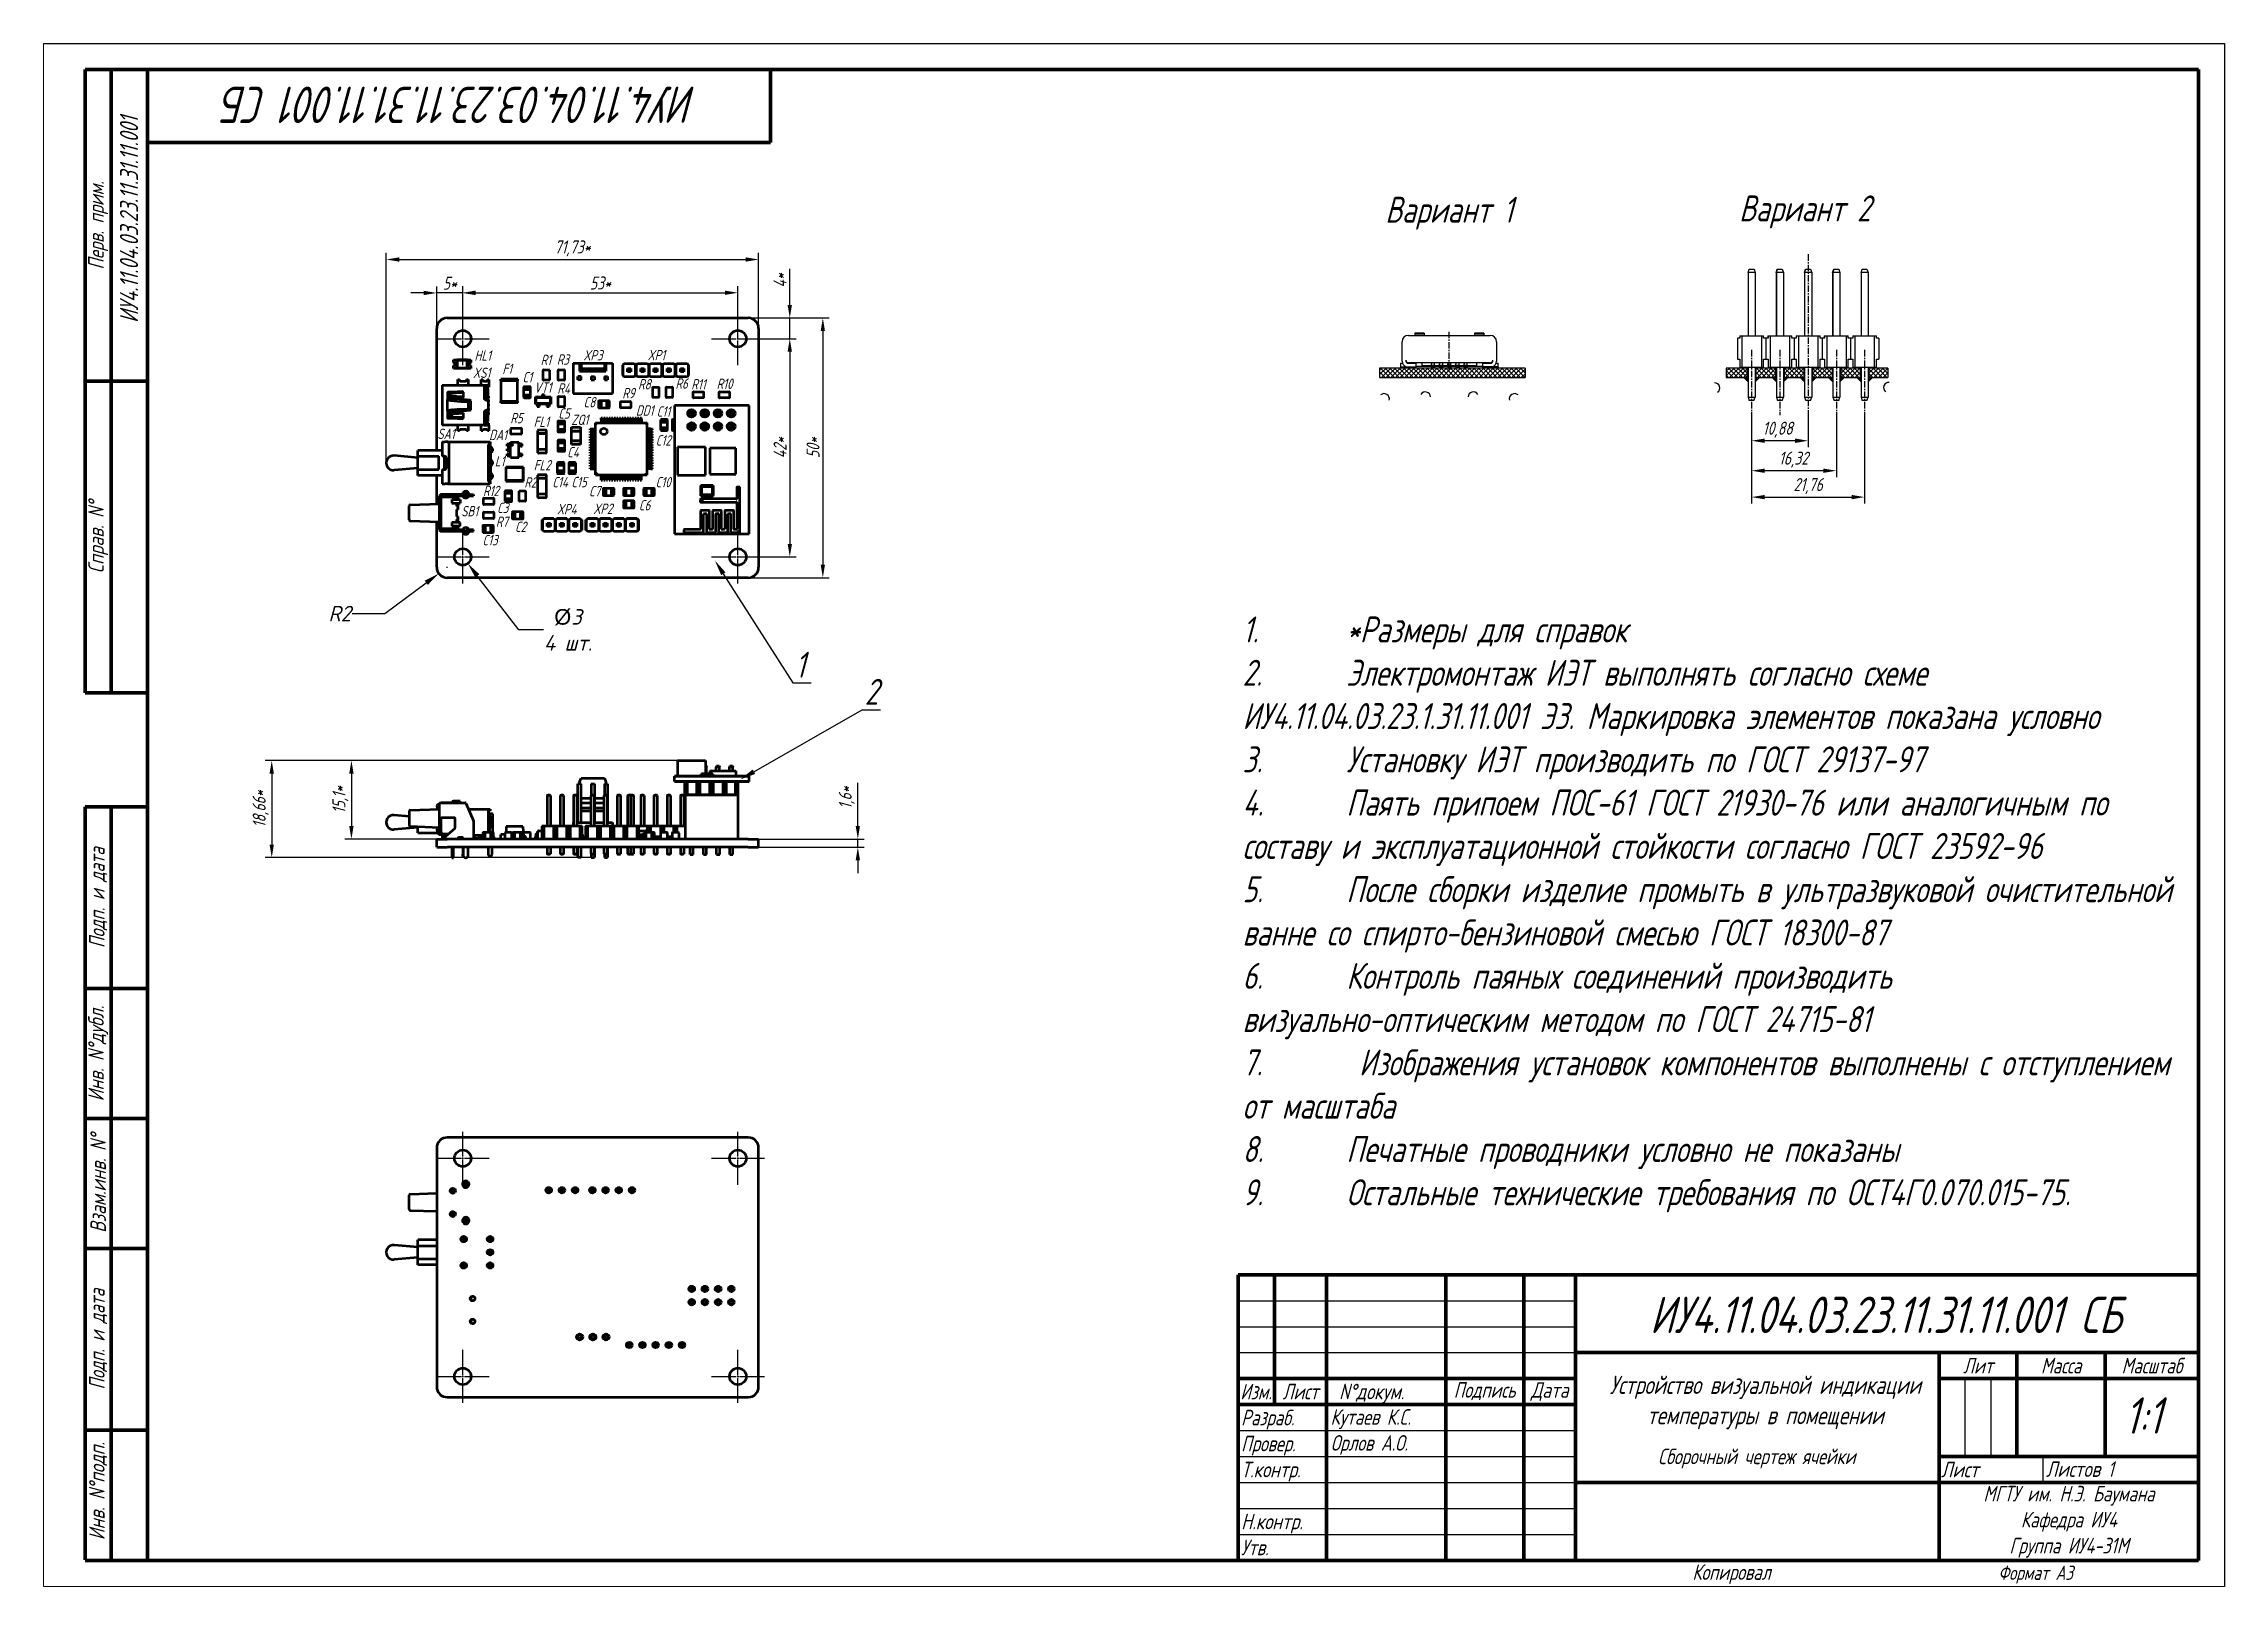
# Paper-space layout 'Лист1' of a CAD drawing. Header units: millimetres. Extents: x -1 to 419, y 0 to 297.
# The model-space entities are those that its viewports show. They can reach past a viewport. Long polylines and large blocks are cut down to what shows.
import ezdxf
from ezdxf import colors
from ezdxf.entities.mleader import LeaderData, LeaderLine
from ezdxf.math import Vec2, Vec3

# ---------------------------------------------------------------- set-up
doc = ezdxf.new("R2010")
doc.units = ezdxf.units.MM
doc.linetypes.add('CENTER', pattern=[2, 1.25, -0.25, 0.25, -0.25])
doc.linetypes.add('CENTER2', pattern=[28.575, 19.05, -3.175, 3.175, -3.175])
for name, color, linetype, lineweight in [('Format', 7, 'Continuous', 25), ('Tonk', 7, 'Continuous', 25), ('Visible (ANSI)', 7, 'Continuous', 50)]:
    doc.layers.add(name, color=color, linetype=linetype, lineweight=lineweight)
doc.layers.add('KONTUR', color=7, linetype='Continuous')
doc.styles.add('GOST-2.304_Type-B_italic', font='GOST Common Italic.ttf')
doc.styles.add('GOST-2.304_Type-B_shrink', font='GOST Common.ttf', dxfattribs={"width": 0.8})
doc.styles.get("Standard").update_dxf_attribs({"font": '', "width": 0.8, "oblique": 15})
doc.styles.get('Standard').set_extended_font_data('GOST type B')
doc.dimstyles.new('ISO-25', dxfattribs={"dimtxt": 2.5, "dimasz": 2.5, "dimexe": 1.25, "dimexo": 0, "dimtad": 1, "dimtxsty": 'Standard', "dimcen": 2.5, "dimadec": 0, "dimazin": 0, "dimtfac": 1, "dimtmove": 0, "dimatfit": 3, "dimfxl": 1, "dimarcsym": 0})
doc.dimstyles.get("Standard").update_dxf_attribs({"dimtxt": 3, "dimasz": 3, "dimexe": 0.18, "dimexo": 0.0625, "dimgap": 0.09, "dimtad": 0, "dimtih": 1, "dimtoh": 1, "dimdec": 0, "dimzin": 0, "dimdsep": 46, "dimtxsty": 'GOST-2.304_Type-B_italic', "dimcen": 0.09, "dimadec": 0, "dimazin": 0, "dimtfac": 1, "dimtdec": 0, "dimtofl": 0, "dimtmove": 0, "dimatfit": 3, "dimfxl": 1, "dimtolj": 1, "dimtzin": 0, "dimarcsym": 0})

psp = doc.layouts.new('Лист1')

msp = doc.modelspace()

# ---------------------------------------------------------------- texts
at = {"oblique": 15, "width": 0.8}
for s, height, p in [('Копировал', 3, (3321.384, 1210.032)), ('Формат А3', 2.75, (3380.313, 1210.032))]:
    msp.add_text(s, height=height, dxfattribs=at).set_placement(p)
at = {"attachment_point": 5}
for s, insert, char_height, width, rotation in [('{\\C0;ИУ4.11.04.03.23.11.31.11.001 СБ}', (3084.251, 1494.011), 7, 129.41394, 180), ('{\\C0;ИУ4.11.04.03.23.11.31.11.001}', (3020.295, 1471.887), 3.5, 129.41394, 90), ('Перв. прим.', (3014.349, 1470.782), 3, 60, 90), ('{\\fISOCPEUR|b0|i0|c204|p34;Справ}. N°', (3014.349, 1410.782), 3, 60, 90), ('Подп. и дата', (3014.349, 1341.363), 3, 35, 90), ('{\\fISOCPEUR|b0|i0|c204|p34;Инв}. N°{\\fISOCPEUR|b0|i0|c204|p34;дубл}.', (3014.349, 1311.363), 3, 25, 90), ('{\\fISOCPEUR|b0|i0|c204|p34;Взам}.{\\fISOCPEUR|b0|i0|c204|p34;инв}. N°', (3014.349, 1286.363), 3, 27.3602, 90), ('Подп. и дата', (3014.349, 1256.363), 3, 35, 90), ('{\\fISOCPEUR|b0|i0|c204|p34;Инв}. N°{\\fISOCPEUR|b0|i0|c204|p34;подп}.', (3014.349, 1227.11), 3, 26.6565, 90)]:
    msp.add_mtext(s, dxfattribs=dict(at, insert=insert, char_height=char_height, width=width, rotation=rotation))
for s, insert, char_height, width, attachment_point in [('{\\C0;ИУ4.11.04.03.23.11.31.11.001 СБ}', (3358.614, 1261.067), 7, 129.41394, 5), ('Лит', (3376.401, 1251.282), 3, 15, 5), ('Масса', (3392.401, 1251.282), 3, 17, 5), ('Масштаб', (3409.901, 1251.282), 3, 18, 5), ('Изм.', (3237.349, 1246.282), 3, 7, 5), ('Лист', (3245.901, 1246.282), 3, 10, 5), ('N°{\\fISOCPEUR|b0|i0|c204|p34;докум}.', (3253.36, 1247.801), 3, 22.4183, 1), ('Подпись', (3281.376, 1246.368), 3, 15, 5), ('{\\fISOCPEUR|b0|i0|c204|p34;Дата}', (3293.901, 1246.282), 3, 10, 5), ('\\pxqc;Устройство визуальной индикации температуры в помещении', (3335.42, 1244.181), 3.5, 70, 5), ('Разраб.', (3234.483, 1242.779), 3, 17, 1), ('Провер.', (3234.483, 1237.779), 3, 17, 1), ('{\\fISOCPEUR|b0|i0|c204|p34;Т}.{\\fISOCPEUR|b0|i0|c204|p34;контр}.', (3234.483, 1232.779), 3, 17, 1), ('{\\fISOCPEUR|b0|i0|c204|p34;Лист\\fISOCPEUR|b0|i0|c0|p34; } ', (3369.278, 1231.282), 3, 20, 4), ('{\\fISOCPEUR|b0|i0|c204|p34;Листов} 1', (3389.483, 1232.861), 3, 30, 1), ('{\\fISOCPEUR|b0|i0|c204|p34;Н}.{\\fISOCPEUR|b0|i0|c204|p34;контр}.', (3234.483, 1222.779), 3, 19.4235, 1), ('Утв.', (3234.483, 1217.779), 3, 17, 1)]:
    msp.add_mtext(s, dxfattribs=dict(insert=insert, char_height=char_height, width=width, attachment_point=attachment_point))
at = {"char_height": 3, "attachment_point": 1}
for s, width, heights, insert in [('Кутаев К.С.', 23, [0], (3251.696, 1242.896)), ('Орлов А.О.', 29.22179, [8], (3251.734, 1237.907)), ('\\pxqc;Сборочный чертеж ячейки', 64.23902, [0], (3301.655, 1235.305)), ('\\pxqc;МГТУ им. Н.Э. Баумана\\PКафедра ИУ4\\PГруппа ИУ4-31М', 50, [0], (3368.901, 1228.133))]:
    msp.add_mtext_dynamic_manual_height_columns(s, width=width, gutter_width=12.5, heights=heights, dxfattribs=dict(at, insert=insert))
at = {"layer": 'Tonk', "attachment_point": 1}
for s, width, gutter_width, heights, insert, char_height in [('Вариант 1', 46.05512, 1, [0], (3262.226, 1476.313), 5), ('Вариант 2', 46.05512, 1, [0], (3330.372, 1476.565), 5), ('HL1', 6.41285, 20, [0], (3086.823, 1446.729), 2), ('R1', 6.41285, 20, [0], (3099.563, 1445.887), 2), ('R3', 6.41285, 20, [0], (3102.697, 1445.974), 2), ('XP3', 6.41285, 20, [0], (3107.785, 1446.791), 2), ('XP1', 6.41285, 20, [0], (3120.147, 1446.828), 2), ('XS1', 6.41285, 20, [0], (3086.541, 1443.425), 2), ('F1', 6.41285, 20, [0], (3092.192, 1444.176), 2), ('C1', 6.41285, 20, [0], (3096.081, 1442.58), 2), ('R8', 6.41285, 20, [0], (3118.343, 1441.215), 2), ('R6', 6.41285, 20, [0], (3125.539, 1441.359), 2), ('R11', 6.41285, 20, [0], (3128.574, 1441.207), 2), ('R10', 6.41285, 20, [0], (3133.452, 1441.298), 2), ('VT1', 6.41285, 20, [0], (3098.318, 1440.587), 2), ('R4', 6.41285, 20, [0], (3102.784, 1440.405), 2), ('C8', 6.41285, 20, [0], (3107.837, 1437.757), 2), ('R9', 6.41285, 20, [0], (3115.295, 1439.497), 2), ('R5', 6.41285, 20, [0], (3093.729, 1434.704), 2), ('FL1', 6.41285, 20, [0], (3098.225, 1433.995), 2), ('C5', 6.41285, 20, [0], (3102.958, 1435.585), 2), ('ZQ1', 6.41285, 20, [0], (3105.453, 1434.366), 2), ('DD1', 6.41285, 20, [0], (3117.909, 1436.143), 2), ('C11', 6.41285, 20, [0], (3121.913, 1435.98), 2), ('SA1', 6.41285, 20, [0], (3079.678, 1431.666), 2), ('DA1', 6.41285, 20, [0], (3089.634, 1431.448), 2), ('C4', 6.41285, 20, [0], (3104.67, 1428.13), 2), ('C12', 6.41285, 20, [0], (3121.731, 1430.412), 2), ('L1', 6.41285, 20, [0], (3090.743, 1426.383), 2), ('FL2', 6.41285, 20, [0], (3098.242, 1425.619), 2), ('R12', 6.41285, 20, [0], (3088.468, 1420.669), 2), ('R2', 6.41285, 20, [0], (3096.431, 1422.32), 2), ('C14', 6.41285, 20, [0], (3101.816, 1422.37), 2), ('C15', 6.41285, 20, [0], (3105.482, 1422.387), 2), ('C7', 6.41285, 20, [0], (3108.88, 1420.606), 2), ('C10', 6.41285, 20, [0], (3121.707, 1422.375), 2), ('SB1', 6.41285, 20, [0], (3084.272, 1416.778), 2), ('C3', 6.41285, 20, [0], (3091.179, 1417.416), 2), ('XP4', 6.41285, 20, [0], (3102.699, 1417.154), 2), ('XP2', 6.41285, 20, [0], (3109.711, 1417.242), 2), ('C6', 6.41285, 20, [0], (3118.485, 1417.908), 2), ('C13', 6.41285, 20, [0], (3088.364, 1411.209), 2), ('R7', 6.41285, 20, [0], (3090.95, 1414.746), 2), ('C2', 6.41285, 20, [0], (3094.632, 1413.762), 2), ('\\A1;1.^I*Размеры для справок\\P2.^IЭлектромонтаж ИЭТ выполнять согласно схеме {\\A0;\\C0;ИУ4.11.04.03.23.1.31.11.001 Э3. Маркировка элементов показана условно\\P3.^IУстановку ИЭТ производить по ГОСТ 29137-97\\P4.^IПаять припоем ПОС-61 ГОСТ 21930-76 или аналогичным по составу и эксплуатационной стойкости согласно ГОСТ 23592-96\\P5.^IПосле сборки изделие промыть в ультразвуковой очистительной ванне со спирто-бензиновой смесью ГОСТ 18300-87\\P6.^IКонтроль паяных соединений производить визуально-оптическим методом по ГОСТ 24715-81\\P7.^I Изображения установок компонентов выполнены с отступлением от масштаба\\P8.^IПечатные проводники условно не показаны \\P9.^IОстальные технические требования по ОСТ4Г0.070.015-75.}', 180.38953, 20, [224.592], (3234.745, 1395.503), 5), ('1:1', 17.94764, 20, [0], (3404.632, 1245.176), 7)]:
    msp.add_mtext_dynamic_manual_height_columns(s, width=width, gutter_width=gutter_width, heights=heights, dxfattribs=dict(at, insert=insert, char_height=char_height))

# ---------------------------------------------------------------- blocks, each defined once
blk = doc.blocks.new('*U19')
at = {"layer": 'Tonk', "color": 0, "linetype": 'CENTER', "transparency": 16777216}
blk.add_line((0, -3.44), (0, 3.81), dxfattribs=at)
blk = doc.blocks.new('*U20')
at = {"layer": 'Tonk', "color": 0, "linetype": 'CENTER', "transparency": 16777216}
blk.add_line((0, 9.6), (0, -21.37), dxfattribs=at)
blk = doc.blocks.new('*U21')
at = {"layer": 'Tonk', "color": 0, "linetype": 'CENTER', "transparency": 16777216}
blk.add_line((0, 6.28), (0, -6.28), dxfattribs=at)
blk = doc.blocks.new('*U22')
at = {"layer": 'Tonk', "color": 0, "linetype": 'CENTER', "transparency": 16777216}
blk.add_line((0, 6.28), (0, -6.28), dxfattribs=at)
blk = doc.blocks.new('*U23')
at = {"layer": 'Tonk', "color": 0, "linetype": 'CENTER', "transparency": 16777216}
blk.add_line((0, 6.28), (0, -6.28), dxfattribs=at)
blk = doc.blocks.new('*U24')
at = {"layer": 'Tonk', "color": 0, "linetype": 'CENTER', "transparency": 16777216}
blk.add_line((0, 6.28), (0, -6.28), dxfattribs=at)
blk = doc.blocks.new('*D25')
at = {"layer": 'Tonk', "color": 0, "lineweight": -2, "transparency": 16777216}
for p, q in [((3332.8, 1434.25), (3332.8, 1417.24)), ((3354.56, 1434.25), (3354.56, 1417.24)), ((3335.3, 1418.49), (3352.06, 1418.49))]:
    blk.add_line(p, q, dxfattribs=at)
at = {"layer": 'Tonk', "color": 0, "transparency": 16777216}
for points in [[(3335.3, 1418.9), (3335.3, 1418.07), (3332.8, 1418.49)], [(3352.06, 1418.9), (3352.06, 1418.07), (3354.56, 1418.49)]]:
    blk.add_solid(points, dxfattribs=at)
at = {"layer": 'Tonk', "color": 0, "transparency": 16777216, "insert": (3343.68, 1420.61), "char_height": 2.5, "attachment_point": 5}
blk.add_mtext('21,76', dxfattribs=at)
blk = doc.blocks.new('*D26')
at = {"layer": 'Tonk', "color": 0, "lineweight": -2, "transparency": 16777216}
for p, q in [((3332.8, 1434.25), (3332.8, 1422.31)), ((3349.12, 1434.25), (3349.12, 1422.31)), ((3346.62, 1423.56), (3335.3, 1423.56))]:
    blk.add_line(p, q, dxfattribs=at)
at = {"layer": 'Tonk', "color": 0, "transparency": 16777216}
for points in [[(3335.3, 1423.98), (3335.3, 1423.15), (3332.8, 1423.56)], [(3346.62, 1423.98), (3346.62, 1423.15), (3349.12, 1423.56)]]:
    blk.add_solid(points, dxfattribs=at)
at = {"layer": 'Tonk', "color": 0, "transparency": 16777216, "insert": (3340.85, 1425.69), "char_height": 2.5, "attachment_point": 5}
blk.add_mtext('16,32', dxfattribs=at)
blk = doc.blocks.new('*D27')
at = {"layer": 'Tonk', "color": 0, "lineweight": -2, "transparency": 16777216}
for p, q in [((3332.8, 1434.25), (3332.8, 1428.09)), ((3343.68, 1434.25), (3343.68, 1428.09)), ((3341.18, 1429.34), (3335.3, 1429.34))]:
    blk.add_line(p, q, dxfattribs=at)
at = {"layer": 'Tonk', "color": 0, "transparency": 16777216}
for points in [[(3335.3, 1429.76), (3335.3, 1428.92), (3332.8, 1429.34)], [(3341.18, 1429.76), (3341.18, 1428.92), (3343.68, 1429.34)]]:
    blk.add_solid(points, dxfattribs=at)
at = {"layer": 'Tonk', "color": 0, "transparency": 16777216, "insert": (3337.8, 1431.46), "char_height": 2.5, "attachment_point": 5}
blk.add_mtext('10,88', dxfattribs=at)
blk = doc.blocks.new('*U54')
at = {"layer": 'Tonk', "color": 0, "linetype": 'CENTER2', "transparency": 16777216}
for p, q in [((0, 0.32), (0, 5.1)), ((-5.1, 0), (-0.32, 0)), ((0.32, 0), (5.1, 0)), ((0, -5.1), (0, -0.32))]:
    blk.add_line(p, q, dxfattribs=at)
at = {"layer": 'Tonk', "color": 0, "linetype": 'Continuous', "transparency": 16777216}
for p, q in [((-0.16, 0), (0.16, 0)), ((0, -0.16), (0, 0.16))]:
    blk.add_line(p, q, dxfattribs=at)
blk = doc.blocks.new('*U55')
at = {"layer": 'Tonk', "color": 0, "linetype": 'CENTER2', "transparency": 16777216}
for p, q in [((0, 0.32), (0, 5.1)), ((-5.1, 0), (-0.32, 0)), ((0.32, 0), (5.1, 0)), ((0, -5.1), (0, -0.32))]:
    blk.add_line(p, q, dxfattribs=at)
at = {"layer": 'Tonk', "color": 0, "linetype": 'Continuous', "transparency": 16777216}
for p, q in [((-0.16, 0), (0.16, 0)), ((0, -0.16), (0, 0.16))]:
    blk.add_line(p, q, dxfattribs=at)
blk = doc.blocks.new('*U56')
at = {"layer": 'Tonk', "color": 0, "linetype": 'CENTER2', "transparency": 16777216}
for p, q in [((0, 0.32), (0, 5.1)), ((-5.1, 0), (-0.32, 0)), ((0.32, 0), (5.1, 0)), ((0, -5.1), (0, -0.32))]:
    blk.add_line(p, q, dxfattribs=at)
at = {"layer": 'Tonk', "color": 0, "linetype": 'Continuous', "transparency": 16777216}
for p, q in [((-0.16, 0), (0.16, 0)), ((0, -0.16), (0, 0.16))]:
    blk.add_line(p, q, dxfattribs=at)
blk = doc.blocks.new('*U57')
at = {"layer": 'Tonk', "color": 0, "linetype": 'CENTER2', "transparency": 16777216}
for p, q in [((0, 0.32), (0, 5.1)), ((-5.1, 0), (-0.32, 0)), ((0.32, 0), (5.1, 0)), ((0, -5.1), (0, -0.32))]:
    blk.add_line(p, q, dxfattribs=at)
at = {"layer": 'Tonk', "color": 0, "linetype": 'Continuous', "transparency": 16777216}
for p, q in [((-0.16, 0), (0.16, 0)), ((0, -0.16), (0, 0.16))]:
    blk.add_line(p, q, dxfattribs=at)
blk = doc.blocks.new('*U58')
at = {"layer": 'Tonk', "color": 0, "linetype": 'CENTER2', "transparency": 16777216}
for p, q in [((0, 0.32), (0, 5.1)), ((-5.1, 0), (-0.32, 0)), ((0.32, 0), (5.1, 0)), ((0, -5.1), (0, -0.32))]:
    blk.add_line(p, q, dxfattribs=at)
at = {"layer": 'Tonk', "color": 0, "linetype": 'Continuous', "transparency": 16777216}
for p, q in [((-0.16, 0), (0.16, 0)), ((0, -0.16), (0, 0.16))]:
    blk.add_line(p, q, dxfattribs=at)
blk = doc.blocks.new('*U59')
at = {"layer": 'Tonk', "color": 0, "linetype": 'CENTER2', "transparency": 16777216}
for p, q in [((0, 0.32), (0, 5.1)), ((-5.1, 0), (-0.32, 0)), ((0.32, 0), (5.1, 0)), ((0, -5.1), (0, -0.32))]:
    blk.add_line(p, q, dxfattribs=at)
at = {"layer": 'Tonk', "color": 0, "linetype": 'Continuous', "transparency": 16777216}
for p, q in [((-0.16, 0), (0.16, 0)), ((0, -0.16), (0, 0.16))]:
    blk.add_line(p, q, dxfattribs=at)
blk = doc.blocks.new('*U60')
at = {"layer": 'Tonk', "color": 0, "linetype": 'CENTER2', "transparency": 16777216}
for p, q in [((0, 0.32), (0, 5.1)), ((-5.1, 0), (-0.32, 0)), ((0.32, 0), (5.1, 0)), ((0, -5.1), (0, -0.32))]:
    blk.add_line(p, q, dxfattribs=at)
at = {"layer": 'Tonk', "color": 0, "linetype": 'Continuous', "transparency": 16777216}
for p, q in [((-0.16, 0), (0.16, 0)), ((0, -0.16), (0, 0.16))]:
    blk.add_line(p, q, dxfattribs=at)
blk = doc.blocks.new('*U61')
at = {"layer": 'Tonk', "color": 0, "linetype": 'CENTER2', "transparency": 16777216}
for p, q in [((0, 0.32), (0, 5.1)), ((-5.1, 0), (-0.32, 0)), ((0.32, 0), (5.1, 0)), ((0, -5.1), (0, -0.32))]:
    blk.add_line(p, q, dxfattribs=at)
at = {"layer": 'Tonk', "color": 0, "linetype": 'Continuous', "transparency": 16777216}
for p, q in [((-0.16, 0), (0.16, 0)), ((0, -0.16), (0, 0.16))]:
    blk.add_line(p, q, dxfattribs=at)
blk = doc.blocks.new('*D62')
at = {"layer": 'Tonk', "color": 0, "lineweight": -2, "transparency": 16777216}
for p, q in [((3084.56, 1448.97), (3084.56, 1459.08)), ((3087.06, 1457.83), (3135.06, 1457.83)), ((3137.56, 1448.97), (3137.56, 1459.08))]:
    blk.add_line(p, q, dxfattribs=at)
at = {"layer": 'Tonk', "color": 0, "transparency": 16777216}
for points in [[(3087.06, 1458.24), (3087.06, 1457.41), (3084.56, 1457.83)], [(3135.06, 1458.24), (3135.06, 1457.41), (3137.56, 1457.83)]]:
    blk.add_solid(points, dxfattribs=at)
at = {"layer": 'Tonk', "color": 0, "transparency": 16777216, "insert": (3111.06, 1459.7), "char_height": 2.5, "attachment_point": 5}
blk.add_mtext('53*', dxfattribs=at)
blk = doc.blocks.new('*D63')
at = {"layer": 'Tonk', "color": 0, "lineweight": -2, "transparency": 16777216}
for p, q in [((3137.56, 1448.97), (3148.81, 1448.97)), ((3147.56, 1446.47), (3147.56, 1409.47)), ((3137.56, 1406.97), (3148.81, 1406.97))]:
    blk.add_line(p, q, dxfattribs=at)
at = {"layer": 'Tonk', "color": 0, "transparency": 16777216}
for points in [[(3147.14, 1446.47), (3147.97, 1446.47), (3147.56, 1448.97)], [(3147.14, 1409.47), (3147.97, 1409.47), (3147.56, 1406.97)]]:
    blk.add_solid(points, dxfattribs=at)
at = {"layer": 'Tonk', "color": 0, "transparency": 16777216, "insert": (3145.68, 1427.97), "char_height": 2.5, "attachment_point": 5, "rotation": 90}
blk.add_mtext('42*', dxfattribs=at)
blk = doc.blocks.new('*D64')
at = {"layer": 'Tonk', "color": 0, "lineweight": -2, "transparency": 16777216}
for p, q in [((3069.83, 1425.07), (3069.83, 1465.48)), ((3072.33, 1464.23), (3139.06, 1464.23)), ((3141.56, 1450.97), (3141.56, 1465.48))]:
    blk.add_line(p, q, dxfattribs=at)
at = {"layer": 'Tonk', "color": 0, "transparency": 16777216}
for points in [[(3072.33, 1464.64), (3072.33, 1463.81), (3069.83, 1464.23)], [(3139.06, 1464.64), (3139.06, 1463.81), (3141.56, 1464.23)]]:
    blk.add_solid(points, dxfattribs=at)
at = {"layer": 'Tonk', "color": 0, "transparency": 16777216, "insert": (3105.69, 1466.35), "char_height": 2.5, "attachment_point": 5}
blk.add_mtext('71,73*', dxfattribs=at)
blk = doc.blocks.new('*D65')
at = {"layer": 'Tonk', "color": 0, "lineweight": -2, "transparency": 16777216}
for p, q in [((3139.56, 1452.97), (3155.17, 1452.97)), ((3153.92, 1450.47), (3153.92, 1405.47)), ((3139.56, 1402.97), (3155.17, 1402.97))]:
    blk.add_line(p, q, dxfattribs=at)
at = {"layer": 'Tonk', "color": 0, "transparency": 16777216}
for points in [[(3153.5, 1450.47), (3154.33, 1450.47), (3153.92, 1452.97)], [(3153.5, 1405.47), (3154.33, 1405.47), (3153.92, 1402.97)]]:
    blk.add_solid(points, dxfattribs=at)
at = {"layer": 'Tonk', "color": 0, "transparency": 16777216, "insert": (3152.04, 1427.97), "char_height": 2.5, "attachment_point": 5, "rotation": 90}
blk.add_mtext('50*', dxfattribs=at)
blk = doc.blocks.new('*D66')
at = {"layer": 'Tonk', "color": 0, "lineweight": -2, "transparency": 16777216}
for p, q in [((3077.06, 1457.79), (3074.56, 1457.79)), ((3079.56, 1448.97), (3079.56, 1459.04)), ((3084.56, 1457.79), (3079.56, 1457.79)), ((3084.56, 1448.97), (3084.56, 1459.04)), ((3087.06, 1457.79), (3089.56, 1457.79))]:
    blk.add_line(p, q, dxfattribs=at)
at = {"layer": 'Tonk', "color": 0, "transparency": 16777216}
for points in [[(3077.06, 1458.2), (3077.06, 1457.37), (3079.56, 1457.79)], [(3087.06, 1458.2), (3087.06, 1457.37), (3084.56, 1457.79)]]:
    blk.add_solid(points, dxfattribs=at)
at = {"layer": 'Tonk', "color": 0, "transparency": 16777216, "insert": (3082.06, 1459.66), "char_height": 2.5, "attachment_point": 5}
blk.add_mtext('5*', dxfattribs=at)
blk = doc.blocks.new('*D67')
at = {"layer": 'Tonk', "color": 0, "lineweight": -2, "transparency": 16777216}
for p, q in [((3147.55, 1455.47), (3147.55, 1462.4)), ((3137.56, 1452.97), (3148.8, 1452.97)), ((3147.55, 1448.97), (3147.55, 1452.97)), ((3137.56, 1448.97), (3148.8, 1448.97)), ((3147.55, 1446.47), (3147.55, 1443.97))]:
    blk.add_line(p, q, dxfattribs=at)
at = {"layer": 'Tonk', "color": 0, "transparency": 16777216}
for points in [[(3147.13, 1455.47), (3147.97, 1455.47), (3147.55, 1452.97)], [(3147.13, 1446.47), (3147.97, 1446.47), (3147.55, 1448.97)]]:
    blk.add_solid(points, dxfattribs=at)
at = {"layer": 'Tonk', "color": 0, "transparency": 16777216, "insert": (3145.67, 1460.18), "char_height": 2.5, "attachment_point": 5, "rotation": 90}
blk.add_mtext('4*', dxfattribs=at)
blk = doc.blocks.new('*D68')
at = {"layer": 'Tonk', "color": 0, "lineweight": -2, "transparency": 16777216}
for p, q in [((3081.47, 1404.98), (3081.65, 1404.98)), ((3081.56, 1404.89), (3081.56, 1405.07)), ((3069.57, 1396.06), (3077.55, 1401.99)), ((3063.26, 1396.06), (3069.57, 1396.06))]:
    blk.add_line(p, q, dxfattribs=at)
at = {"layer": 'Tonk', "color": 0, "transparency": 16777216}
blk.add_solid([(3077.25, 1402.39), (3077.85, 1401.59), (3079.96, 1403.78)], dxfattribs=at)
at = {"layer": 'Tonk', "color": 0, "transparency": 16777216, "insert": (3060.86, 1396.06), "char_height": 3, "attachment_point": 5, "style": 'GOST-2.304_Type-B_italic'}
blk.add_mtext('\\A1;R2', dxfattribs=at)
blk = doc.blocks.new('*D69')
at = {"layer": 'Tonk', "color": 0, "lineweight": -2, "transparency": 16777216}
for p, q in [((3084.56, 1406.88), (3084.56, 1407.06)), ((3084.47, 1406.97), (3084.65, 1406.97)), ((3095.4, 1392.93), (3087.37, 1403.33)), ((3100.1, 1392.93), (3095.4, 1392.93))]:
    blk.add_line(p, q, dxfattribs=at)
at = {"layer": 'Tonk', "color": 0, "transparency": 16777216}
blk.add_solid([(3087.77, 1403.64), (3086.98, 1403.03), (3085.54, 1405.71)], dxfattribs=at)
at = {"layer": 'Tonk', "color": 0, "transparency": 16777216, "insert": (3104.84, 1392.93), "char_height": 3, "attachment_point": 5, "style": 'GOST-2.304_Type-B_shrink'}
blk.add_mtext('\\A1;{\\fArial|b0|i0|c0|p34;\\W1;%%C\\fGOST Common|b0|i1|c204|p34;3 \\P4 шт.}', dxfattribs=at)
blk = doc.blocks.new('*D70')
at = {"layer": 'Tonk', "color": 0, "lineweight": -2, "transparency": 16777216}
for p, q in [((3125.9, 1367.76), (3046.53, 1367.76)), ((3047.78, 1365.26), (3047.78, 1351.6)), ((3109.94, 1349.1), (3046.53, 1349.1))]:
    blk.add_line(p, q, dxfattribs=at)
at = {"layer": 'Tonk', "color": 0, "transparency": 16777216}
for points in [[(3047.37, 1365.26), (3048.2, 1365.26), (3047.78, 1367.76)], [(3047.37, 1351.6), (3048.2, 1351.6), (3047.78, 1349.1)]]:
    blk.add_solid(points, dxfattribs=at)
at = {"layer": 'Tonk', "color": 0, "transparency": 16777216, "insert": (3045.66, 1358.43), "char_height": 2.5, "width": 6.4379, "attachment_point": 5, "rotation": 90}
blk.add_mtext('18,66*', dxfattribs=at)
blk = doc.blocks.new('*D71')
at = {"layer": 'Tonk', "color": 0, "lineweight": -2, "transparency": 16777216}
for p, q in [((3160.66, 1355.16), (3160.66, 1363.5)), ((3079.56, 1352.66), (3161.91, 1352.66)), ((3160.66, 1351.07), (3160.66, 1352.66)), ((3079.56, 1351.07), (3161.91, 1351.07)), ((3160.66, 1348.57), (3160.66, 1346.07))]:
    blk.add_line(p, q, dxfattribs=at)
at = {"layer": 'Tonk', "color": 0, "transparency": 16777216}
for points in [[(3160.24, 1355.16), (3161.07, 1355.16), (3160.66, 1352.66)], [(3160.24, 1348.57), (3161.07, 1348.57), (3160.66, 1351.07)]]:
    blk.add_solid(points, dxfattribs=at)
at = {"layer": 'Tonk', "color": 0, "transparency": 16777216, "insert": (3158.53, 1360.6), "char_height": 2.5, "attachment_point": 5, "rotation": 90}
blk.add_mtext('1,6*', dxfattribs=at)
blk = doc.blocks.new('*D72')
at = {"layer": 'Tonk', "color": 0, "lineweight": -2, "transparency": 16777216}
for p, q in [((3125.9, 1367.76), (3061.88, 1367.76)), ((3063.13, 1365.26), (3063.13, 1355.16)), ((3079.56, 1352.66), (3061.88, 1352.66))]:
    blk.add_line(p, q, dxfattribs=at)
at = {"layer": 'Tonk', "color": 0, "transparency": 16777216}
for points in [[(3062.71, 1365.26), (3063.55, 1365.26), (3063.13, 1367.76)], [(3062.71, 1355.16), (3063.55, 1355.16), (3063.13, 1352.66)]]:
    blk.add_solid(points, dxfattribs=at)
at = {"layer": 'Tonk', "color": 0, "transparency": 16777216, "insert": (3061.01, 1360.21), "char_height": 2.5, "attachment_point": 5, "rotation": 90}
blk.add_mtext('15,1*', dxfattribs=at)

# ---------------------------------------------------------------- dimensions: what is measured, and where the dimension line sits
at = {"layer": 'Tonk'}
for base, p1, p2, picture, middle in [((3141.557, 1464.226), (3069.831, 1425.073), (3141.557, 1450.972), '*D64', (3105.694, 1466.349)), ((3079.561, 1457.788), (3084.56, 1448.972), (3079.561, 1448.972), '*D66', (3082.061, 1459.663)), ((3137.558, 1457.827), (3084.56, 1448.972), (3137.558, 1448.972), '*D62', (3111.059, 1459.704))]:
    dim = msp.add_linear_dim(base=base, p1=p1, p2=p2, text='<>*', dimstyle='ISO-25', dxfattribs=at)
    dim.commit()
    dim.dimension.update_dxf_attribs({"geometry": picture, "text_midpoint": middle})
for base, p1, p2, picture, middle in [((3147.55, 1452.972), (3137.558, 1448.972), (3137.558, 1452.972), '*D67', (3145.675, 1460.184)), ((3153.916, 1402.975), (3139.558, 1452.972), (3139.558, 1402.975), '*D65', (3152.041, 1427.973)), ((3147.557, 1406.974), (3137.558, 1448.972), (3137.558, 1406.974), '*D63', (3145.682, 1427.973)), ((3047.782, 1349.099), (3125.898, 1367.758), (3109.939, 1349.099), '*D70', (3045.659, 1358.428)), ((3063.129, 1352.659), (3125.898, 1367.758), (3079.561, 1352.659), '*D72', (3061.006, 1360.208))]:
    dim = msp.add_linear_dim(base=base, p1=p1, p2=p2, angle=90, text='<>*', dimstyle='ISO-25', dxfattribs=at)
    dim.commit()
    dim.dimension.update_dxf_attribs({"geometry": picture, "text_midpoint": middle})
for base, p1, p2, picture, middle in [((3332.805, 1429.339), (3343.685, 1434.253), (3332.805, 1434.253), '*D27', (3337.802, 1429.339)), ((3332.805, 1423.565), (3349.124, 1434.249), (3332.805, 1434.249), '*D26', (3340.855, 1423.565))]:
    dim = msp.add_linear_dim(base=base, p1=p1, p2=p2, dimstyle='ISO-25', dxfattribs=at)
    dim.commit()
    dim.dimension.update_dxf_attribs({"geometry": picture, "text_midpoint": middle, "dimtype": 160})
dim = msp.add_linear_dim(base=(3354.564, 1418.487), p1=(3332.805, 1434.249), p2=(3354.564, 1434.249), dimstyle='ISO-25', dxfattribs=at)
dim.commit()
dim.dimension.update_dxf_attribs({"geometry": '*D25', "text_midpoint": (3343.685, 1420.61)})
dim = msp.add_diameter_dim_2p(p1=(3083.583, 1408.241), p2=(3085.538, 1405.708), text='{\\fArial|b0|i0|c0|p34;\\W1;%%C\\fGOST Common|b0|i1|c204|p34;3 \\P4 шт.}', dimstyle='Standard', override={"dimtxsty": 'GOST-2.304_Type-B_shrink'}, dxfattribs=at)
dim.commit()
dim.dimension.update_dxf_attribs({"geometry": '*D69', "text_midpoint": (3104.835, 1392.934), "dimtype": 163})
dim = msp.add_radius_dim(center=(3081.561, 1404.975), mpoint=(3079.956, 1403.781), text='R2', dimstyle='Standard', dxfattribs=at)
dim.commit()
dim.dimension.update_dxf_attribs({"geometry": '*D68', "text_midpoint": (3060.857, 1396.058), "dimtype": 164})
dim = msp.add_linear_dim(base=(3160.657, 1351.067), p1=(3079.561, 1352.659), p2=(3079.561, 1351.067), angle=90, text='1,6*', dimstyle='ISO-25', dxfattribs=at)
dim.commit()
dim.dimension.update_dxf_attribs({"geometry": '*D71', "text_midpoint": (3160.657, 1360.599), "dimtype": 160})

# ---------------------------------------------------------------- hatches: boundary and pattern name
at = {"layer": 'Tonk'}
h = msp.add_hatch(dxfattribs=at)
h.set_pattern_fill('ANSI37', color=256, scale=0.2)
h.set_pattern_definition([(45, (218.8897, 189.57985), (-0.4490128, 0.4490128), []), (135, (218.8897, 189.57985), (-0.4490128, -0.4490128), [])])
h.paths.add_polyline_path([(3289.152, 1443.312), (3261.155, 1443.312), (3261.155, 1441.526), (3289.152, 1441.526)])
h = msp.add_hatch(color=256, dxfattribs=at)
h.dxf.hatch_style = 1
h.paths.add_polyline_path([(3271.135, 1443.614), (3271.135, 1443.59), (3271.135, 1443.312), (3271.739, 1443.312), (3271.739, 1443.614)])
h.paths.add_polyline_path([(3272.706, 1443.614), (3272.706, 1443.59), (3272.706, 1443.312), (3273.31, 1443.312), (3273.31, 1443.614)])
h.paths.add_polyline_path([(3274.276, 1443.312), (3274.88, 1443.312), (3274.88, 1443.614), (3274.276, 1443.614), (3274.276, 1443.59)])
h.paths.add_polyline_path([(3276.451, 1443.614), (3275.847, 1443.614), (3275.847, 1443.59), (3275.847, 1443.312), (3276.451, 1443.312)])
h.paths.add_polyline_path([(3277.417, 1443.614), (3277.417, 1443.59), (3277.417, 1443.312), (3278.021, 1443.312), (3278.021, 1443.614)])
h = msp.add_hatch(color=256, dxfattribs=at)
h.dxf.hatch_style = 1
h.paths.add_polyline_path([(3281.638, 1443.59), (3281.638, 1443.312), (3284.001, 1443.312), (3284.001, 1443.59)])
h = msp.add_hatch(dxfattribs=at)
h.set_pattern_fill('ANSI37', color=256, scale=0.2)
h.set_pattern_definition([(45, (160.63714, 191.8286), (-0.44901281, 0.44901281), []), (135, (160.63714, 191.8286), (-0.44901281, -0.44901281), [])])
h.paths.add_polyline_path([(3327.895, 1443.312), (3327.895, 1441.526), (3331.971, 1441.526), (3331.971, 1443.312)])
h.paths.add_polyline_path([(3333.632, 1443.312), (3333.632, 1441.526), (3337.411, 1441.526), (3337.411, 1443.312)])
h.paths.add_polyline_path([(3342.85, 1443.312), (3339.072, 1443.312), (3339.072, 1441.526), (3342.85, 1441.526)])
h.paths.add_polyline_path([(3344.512, 1443.312), (3344.512, 1441.526), (3348.29, 1441.526), (3348.29, 1443.312)])
h.paths.add_polyline_path([(3349.952, 1443.312), (3349.952, 1441.526), (3353.73, 1441.526), (3353.73, 1443.312)])
h.paths.add_polyline_path([(3355.391, 1443.312), (3355.391, 1441.526), (3359.028, 1441.526), (3359.028, 1443.312)])
h = msp.add_hatch(color=256, dxfattribs=at)
h.dxf.hatch_style = 1
h.paths.add_polyline_path([(3332.118, 1441.523), (3332.026, 1441.523), (3331.284, 1441.523), (3332.118, 1440.688)])
h = msp.add_hatch(color=256, dxfattribs=at)
h.dxf.hatch_style = 1
h.paths.add_polyline_path([(3333.49, 1441.526), (3333.581, 1441.526), (3334.324, 1441.526), (3333.49, 1440.691)])
h = msp.add_hatch(color=256, dxfattribs=at)
h.dxf.hatch_style = 1
h.paths.add_polyline_path([(3337.557, 1441.523), (3337.466, 1441.523), (3336.723, 1441.523), (3337.557, 1440.688)])
h = msp.add_hatch(color=256, dxfattribs=at)
h.dxf.hatch_style = 1
h.paths.add_polyline_path([(3338.93, 1441.526), (3339.021, 1441.526), (3339.764, 1441.526), (3338.93, 1440.691)])
h = msp.add_hatch(color=256, dxfattribs=at)
h.dxf.hatch_style = 1
h.paths.add_polyline_path([(3342.997, 1441.523), (3342.906, 1441.523), (3342.163, 1441.523), (3342.997, 1440.688)])
h = msp.add_hatch(color=256, dxfattribs=at)
h.dxf.hatch_style = 1
h.paths.add_polyline_path([(3344.37, 1441.526), (3344.461, 1441.526), (3345.204, 1441.526), (3344.37, 1440.691)])
h = msp.add_hatch(color=256, dxfattribs=at)
h.dxf.hatch_style = 1
h.paths.add_polyline_path([(3348.437, 1441.523), (3348.346, 1441.523), (3347.603, 1441.523), (3348.437, 1440.688)])
h = msp.add_hatch(color=256, dxfattribs=at)
h.dxf.hatch_style = 1
h.paths.add_polyline_path([(3349.81, 1441.526), (3349.901, 1441.526), (3350.644, 1441.526), (3349.81, 1440.691)])
h = msp.add_hatch(color=256, dxfattribs=at)
h.dxf.hatch_style = 1
h.paths.add_polyline_path([(3353.877, 1441.523), (3353.786, 1441.523), (3353.043, 1441.523), (3353.877, 1440.688)])
h = msp.add_hatch(color=256, dxfattribs=at)
h.dxf.hatch_style = 1
h.paths.add_polyline_path([(3355.25, 1441.526), (3355.341, 1441.526), (3356.084, 1441.526), (3355.25, 1440.691)])

# ---------------------------------------------------------------- linework, layer by layer
msp.add_line((3368.849, 1213.782), (3368.849, 1213.782))
at = {"layer": 'Format', "lineweight": 70}
for p, q in [((3011.849, 1500.782), (3011.849, 1380.782)), ((3016.849, 1500.782), (3011.849, 1500.782)), ((3016.849, 1500.782), (3023.849, 1500.782)), ((3016.849, 1380.782), (3016.849, 1500.782)), ((3023.849, 1253.782), (3023.849, 1500.782)), ((3418.849, 1500.782), (3023.849, 1500.782)), ((3143.849, 1486.782), (3143.849, 1500.782)), ((3418.849, 1213.782), (3418.849, 1500.782)), ((3023.849, 1486.782), (3143.849, 1486.782)), ((3023.849, 1440.782), (3011.849, 1440.782)), ((3011.849, 1380.782), (3023.849, 1380.782)), ((3011.849, 1213.863), (3011.849, 1358.863)), ((3011.849, 1358.863), (3016.849, 1358.863)), ((3016.849, 1358.863), (3016.849, 1213.863)), ((3016.849, 1358.863), (3023.849, 1358.863)), ((3011.849, 1323.863), (3023.849, 1323.863)), ((3011.849, 1298.863), (3023.849, 1298.863)), ((3011.849, 1273.863), (3023.849, 1273.863)), ((3233.901, 1213.782), (3233.901, 1268.782)), ((3233.901, 1268.782), (3418.849, 1268.782)), ((3240.901, 1268.782), (3240.901, 1243.782)), ((3250.901, 1268.782), (3250.901, 1213.782)), ((3273.901, 1268.782), (3273.901, 1213.782)), ((3288.901, 1268.782), (3288.901, 1213.782)), ((3298.901, 1268.782), (3298.901, 1213.782)), ((3023.849, 1213.782), (3023.849, 1253.782)), ((3298.901, 1253.782), (3418.849, 1253.782)), ((3368.901, 1253.782), (3368.901, 1213.782)), ((3383.901, 1253.782), (3383.901, 1233.782)), ((3400.901, 1253.782), (3400.901, 1233.782)), ((3233.901, 1248.782), (3298.901, 1248.782)), ((3368.901, 1248.782), (3418.849, 1248.782)), ((3233.901, 1243.782), (3298.901, 1243.782)), ((3011.849, 1238.863), (3023.849, 1238.863)), ((3368.901, 1233.782), (3418.901, 1233.782)), ((3298.901, 1228.782), (3418.901, 1228.782)), ((3418.849, 1213.782), (3011.849, 1213.782))]:
    msp.add_line(p, q, dxfattribs=at)
at = {"layer": 'Format'}
for p, q in [((3388.901, 1233.782), (3388.901, 1228.782)), ((3016.849, 1213.863), (3011.849, 1213.863))]:
    msp.add_line(p, q, dxfattribs=at)
at = {"layer": 'KONTUR'}
for p, q in [((3003.849, 1208.782), (3003.849, 1505.782)), ((3003.849, 1505.782), (3423.849, 1505.782)), ((3423.849, 1505.782), (3423.849, 1208.782)), ((3423.849, 1208.782), (3003.849, 1208.782))]:
    msp.add_line(p, q, dxfattribs=at)
at = {"layer": 'Tonk'}
for p, q in [((3332.119, 1461.731), (3332.353, 1462.373)), ((3332.119, 1461.731), (3332.119, 1449.523)), ((3333.49, 1461.731), (3332.119, 1461.731)), ((3332.353, 1462.373), (3333.256, 1462.373)), ((3333.256, 1462.373), (3333.49, 1461.731)), ((3333.49, 1461.731), (3333.49, 1449.523)), ((3337.514, 1461.731), (3337.748, 1462.373)), ((3337.514, 1461.731), (3337.514, 1449.523)), ((3337.559, 1461.731), (3337.514, 1461.731)), ((3337.559, 1461.731), (3337.793, 1462.373)), ((3337.559, 1461.731), (3337.559, 1449.523)), ((3338.93, 1461.731), (3337.559, 1461.731)), ((3337.748, 1462.373), (3337.793, 1462.373)), ((3337.793, 1462.373), (3338.696, 1462.373)), ((3338.696, 1462.373), (3338.93, 1461.731)), ((3338.93, 1461.731), (3338.93, 1449.523)), ((3342.954, 1461.731), (3343.188, 1462.373)), ((3342.954, 1461.731), (3342.954, 1449.523)), ((3342.999, 1461.731), (3342.954, 1461.731)), ((3342.999, 1461.731), (3343.233, 1462.373)), ((3342.999, 1461.731), (3342.999, 1449.523)), ((3344.37, 1461.731), (3342.999, 1461.731)), ((3343.188, 1462.373), (3343.233, 1462.373)), ((3343.233, 1462.373), (3344.136, 1462.373)), ((3344.136, 1462.373), (3344.37, 1461.731)), ((3344.37, 1461.731), (3344.37, 1449.523)), ((3348.394, 1461.731), (3348.628, 1462.373)), ((3348.394, 1461.731), (3348.394, 1449.523)), ((3348.439, 1461.731), (3348.394, 1461.731)), ((3348.439, 1461.731), (3348.673, 1462.373)), ((3348.439, 1461.731), (3348.439, 1449.523)), ((3349.81, 1461.731), (3348.439, 1461.731)), ((3348.628, 1462.373), (3348.673, 1462.373)), ((3348.673, 1462.373), (3349.576, 1462.373)), ((3349.576, 1462.373), (3349.81, 1461.731)), ((3349.81, 1461.731), (3349.81, 1449.523)), ((3353.879, 1461.731), (3354.113, 1462.373)), ((3353.879, 1461.731), (3353.879, 1449.523)), ((3355.25, 1461.731), (3353.879, 1461.731)), ((3354.113, 1462.373), (3355.016, 1462.373)), ((3355.016, 1462.373), (3355.25, 1461.731)), ((3355.25, 1461.731), (3355.25, 1449.523)), ((3266.701, 1449.606), (3282.455, 1449.606)), ((3267.946, 1450.065), (3267.946, 1449.884)), ((3269.734, 1450.065), (3267.946, 1450.065)), ((3267.946, 1449.884), (3267.946, 1449.606)), ((3269.734, 1449.884), (3267.946, 1449.884)), ((3269.734, 1450.065), (3269.734, 1449.884)), ((3269.734, 1449.884), (3269.734, 1449.606)), ((3279.422, 1450.065), (3279.422, 1449.884)), ((3281.21, 1450.065), (3279.422, 1450.065)), ((3279.422, 1449.884), (3279.422, 1449.606)), ((3281.21, 1449.884), (3279.422, 1449.884)), ((3281.21, 1450.065), (3281.21, 1449.884)), ((3281.21, 1449.884), (3281.21, 1449.606)), ((3330.085, 1449.095), (3330.085, 1445.025)), ((3330.513, 1449.095), (3330.085, 1449.095)), ((3330.513, 1449.523), (3330.942, 1449.523)), ((3330.513, 1449.523), (3330.513, 1449.095)), ((3330.942, 1449.523), (3334.668, 1449.523)), ((3330.942, 1449.523), (3330.942, 1443.526)), ((3334.668, 1449.523), (3335.096, 1449.523)), ((3334.668, 1449.523), (3334.668, 1443.526)), ((3335.096, 1449.095), (3335.096, 1449.523)), ((3335.525, 1449.095), (3335.096, 1449.095)), ((3335.953, 1449.095), (3335.525, 1449.095)), ((3335.525, 1449.095), (3335.525, 1445.025)), ((3335.908, 1449.523), (3335.953, 1449.523)), ((3335.908, 1449.523), (3335.908, 1449.095)), ((3335.953, 1449.523), (3336.381, 1449.523)), ((3335.953, 1449.523), (3335.953, 1449.095)), ((3336.381, 1449.523), (3340.108, 1449.523)), ((3336.381, 1449.523), (3336.381, 1443.526)), ((3340.108, 1449.523), (3340.536, 1449.523)), ((3340.108, 1449.523), (3340.108, 1443.526)), ((3340.536, 1449.095), (3340.536, 1449.523)), ((3340.965, 1449.095), (3340.536, 1449.095)), ((3341.393, 1449.095), (3340.965, 1449.095)), ((3340.965, 1449.095), (3340.965, 1445.025)), ((3341.348, 1449.523), (3341.393, 1449.523)), ((3341.348, 1449.523), (3341.348, 1449.095)), ((3341.393, 1449.523), (3341.821, 1449.523)), ((3341.393, 1449.523), (3341.393, 1449.095)), ((3341.821, 1449.523), (3345.548, 1449.523)), ((3341.821, 1449.523), (3341.821, 1443.526)), ((3345.548, 1449.523), (3345.976, 1449.523)), ((3345.548, 1449.523), (3345.548, 1443.526)), ((3345.976, 1449.095), (3345.976, 1449.523)), ((3346.405, 1449.095), (3345.976, 1449.095)), ((3346.833, 1449.095), (3346.405, 1449.095)), ((3346.405, 1449.095), (3346.405, 1445.025)), ((3346.788, 1449.523), (3346.833, 1449.523)), ((3346.788, 1449.523), (3346.788, 1449.095)), ((3346.833, 1449.523), (3347.261, 1449.523)), ((3346.833, 1449.523), (3346.833, 1449.095)), ((3347.261, 1449.523), (3350.988, 1449.523)), ((3347.261, 1449.523), (3347.261, 1443.526)), ((3350.988, 1449.523), (3351.416, 1449.523)), ((3350.988, 1449.523), (3350.988, 1443.526)), ((3351.416, 1449.095), (3351.416, 1449.523)), ((3351.844, 1449.095), (3351.416, 1449.095)), ((3352.273, 1449.095), (3351.844, 1449.095)), ((3351.844, 1449.095), (3351.844, 1445.025)), ((3352.273, 1449.523), (3352.701, 1449.523)), ((3352.273, 1449.523), (3352.273, 1449.095)), ((3352.701, 1449.523), (3356.428, 1449.523)), ((3352.701, 1449.523), (3352.701, 1443.526)), ((3356.428, 1449.523), (3356.856, 1449.523)), ((3356.428, 1449.523), (3356.428, 1443.526)), ((3356.856, 1449.095), (3356.856, 1449.523)), ((3357.284, 1449.095), (3356.856, 1449.095)), ((3357.284, 1449.095), (3357.284, 1445.025)), ((3265.493, 1444.629), (3265.493, 1448.398)), ((3266.218, 1444.822), (3266.218, 1444.629)), ((3282.938, 1444.629), (3282.938, 1444.822)), ((3283.663, 1448.398), (3283.663, 1444.629)), ((3330.085, 1445.025), (3330.513, 1445.025)), ((3330.513, 1445.025), (3330.513, 1443.526)), ((3335.096, 1445.025), (3335.525, 1445.025)), ((3335.096, 1443.526), (3335.096, 1445.025)), ((3335.525, 1445.025), (3335.953, 1445.025)), ((3335.953, 1445.025), (3335.953, 1443.526)), ((3340.536, 1445.025), (3340.965, 1445.025)), ((3340.536, 1443.526), (3340.536, 1445.025)), ((3340.965, 1445.025), (3341.393, 1445.025)), ((3341.393, 1445.025), (3341.393, 1443.526)), ((3345.976, 1445.025), (3346.405, 1445.025)), ((3345.976, 1443.526), (3345.976, 1445.025)), ((3346.405, 1445.025), (3346.833, 1445.025)), ((3346.833, 1445.025), (3346.833, 1443.526)), ((3351.416, 1445.025), (3351.844, 1445.025)), ((3351.416, 1443.526), (3351.416, 1445.025)), ((3351.844, 1445.025), (3352.273, 1445.025)), ((3352.273, 1445.025), (3352.273, 1443.526)), ((3356.856, 1445.025), (3357.284, 1445.025)), ((3356.856, 1443.526), (3356.856, 1445.025)), ((3289.152, 1443.312), (3261.155, 1443.312)), ((3261.155, 1443.312), (3261.155, 1441.526)), ((3261.155, 1441.526), (3289.152, 1441.526)), ((3265.155, 1444.267), (3265.556, 1444.267)), ((3265.155, 1444.267), (3265.155, 1443.59)), ((3265.155, 1443.59), (3266.26, 1443.59)), ((3265.155, 1443.59), (3265.155, 1443.312)), ((3266.26, 1443.59), (3268.151, 1443.59)), ((3266.581, 1444.267), (3268.151, 1444.267)), ((3282.455, 1444.339), (3266.701, 1444.339)), ((3267.113, 1444.267), (3267.042, 1444.339)), ((3267.518, 1443.59), (3267.518, 1443.312)), ((3268.151, 1444.267), (3268.151, 1443.59)), ((3268.258, 1443.614), (3268.151, 1443.614)), ((3269.263, 1443.614), (3268.258, 1443.614)), ((3269.263, 1444.339), (3269.263, 1443.783)), ((3271.135, 1443.783), (3269.263, 1443.783)), ((3269.504, 1443.614), (3269.263, 1443.614)), ((3269.504, 1443.783), (3269.504, 1443.614)), ((3269.746, 1443.614), (3269.504, 1443.614)), ((3270.229, 1443.614), (3269.746, 1443.614)), ((3270.471, 1443.614), (3270.229, 1443.614)), ((3270.471, 1443.614), (3270.471, 1443.783)), ((3270.712, 1443.614), (3270.471, 1443.614)), ((3271.135, 1443.614), (3270.712, 1443.614)), ((3271.135, 1444.339), (3271.135, 1444.146)), ((3271.135, 1443.904), (3271.135, 1444.146)), ((3271.135, 1443.59), (3271.135, 1443.904)), ((3271.135, 1443.904), (3271.739, 1443.904)), ((3271.135, 1443.614), (3271.739, 1443.614)), ((3271.135, 1443.59), (3271.135, 1443.312)), ((3271.739, 1444.146), (3271.739, 1444.339)), ((3271.739, 1443.904), (3271.739, 1444.146)), ((3271.739, 1443.59), (3271.739, 1443.904)), ((3272.706, 1443.783), (3271.739, 1443.783)), ((3272.706, 1443.614), (3271.739, 1443.614)), ((3271.739, 1443.614), (3271.739, 1443.312)), ((3272.706, 1444.339), (3272.706, 1444.146)), ((3272.706, 1443.904), (3272.706, 1444.146)), ((3272.706, 1443.59), (3272.706, 1443.904)), ((3272.706, 1443.904), (3273.31, 1443.904)), ((3272.706, 1443.614), (3273.31, 1443.614)), ((3272.706, 1443.59), (3272.706, 1443.312)), ((3273.31, 1444.146), (3273.31, 1444.339)), ((3273.31, 1443.904), (3273.31, 1444.146)), ((3273.31, 1443.59), (3273.31, 1443.904)), ((3274.276, 1443.783), (3273.31, 1443.783)), ((3274.276, 1443.614), (3273.31, 1443.614)), ((3273.31, 1443.614), (3273.31, 1443.312)), ((3274.276, 1444.339), (3274.276, 1444.146)), ((3274.276, 1443.904), (3274.276, 1444.146)), ((3274.276, 1443.59), (3274.276, 1443.904)), ((3274.276, 1443.904), (3274.88, 1443.904)), ((3274.276, 1443.614), (3274.88, 1443.614)), ((3274.276, 1443.59), (3274.276, 1443.312)), ((3274.88, 1444.146), (3274.88, 1444.339)), ((3274.88, 1443.904), (3274.88, 1444.146)), ((3274.88, 1443.59), (3274.88, 1443.904)), ((3275.847, 1443.783), (3274.88, 1443.783)), ((3275.847, 1443.614), (3274.88, 1443.614)), ((3274.88, 1443.614), (3274.88, 1443.312)), ((3275.847, 1444.339), (3275.847, 1444.146)), ((3275.847, 1443.904), (3275.847, 1444.146)), ((3275.847, 1443.59), (3275.847, 1443.904)), ((3275.847, 1443.904), (3276.451, 1443.904)), ((3275.847, 1443.614), (3276.451, 1443.614)), ((3275.847, 1443.59), (3275.847, 1443.312)), ((3276.451, 1444.146), (3276.451, 1444.339)), ((3276.451, 1443.904), (3276.451, 1444.146)), ((3276.451, 1443.59), (3276.451, 1443.904)), ((3277.417, 1443.783), (3276.451, 1443.783)), ((3277.417, 1443.614), (3276.451, 1443.614)), ((3276.451, 1443.614), (3276.451, 1443.312)), ((3277.417, 1444.339), (3277.417, 1444.146)), ((3277.417, 1443.904), (3277.417, 1444.146)), ((3277.417, 1443.59), (3277.417, 1443.904)), ((3277.417, 1443.904), (3278.021, 1443.904)), ((3277.417, 1443.614), (3278.021, 1443.614)), ((3277.417, 1443.59), (3277.417, 1443.312)), ((3278.021, 1444.146), (3278.021, 1444.339)), ((3278.021, 1443.904), (3278.021, 1444.146)), ((3278.021, 1443.59), (3278.021, 1443.904)), ((3279.894, 1443.783), (3278.021, 1443.783)), ((3278.444, 1443.614), (3278.021, 1443.614)), ((3278.021, 1443.614), (3278.021, 1443.312)), ((3278.686, 1443.614), (3278.444, 1443.614)), ((3278.686, 1443.783), (3278.686, 1443.614)), ((3278.927, 1443.614), (3278.686, 1443.614)), ((3279.41, 1443.614), (3278.927, 1443.614)), ((3279.652, 1443.614), (3279.41, 1443.614)), ((3279.652, 1443.614), (3279.652, 1443.783)), ((3279.894, 1443.614), (3279.652, 1443.614)), ((3279.894, 1443.783), (3279.894, 1444.339)), ((3280.898, 1443.614), (3279.894, 1443.614)), ((3281.005, 1443.614), (3280.898, 1443.614)), ((3281.005, 1444.267), (3282.576, 1444.267)), ((3281.005, 1443.59), (3281.005, 1444.267)), ((3284.001, 1443.59), (3281.005, 1443.59)), ((3281.638, 1443.59), (3281.638, 1443.312)), ((3282.114, 1444.339), (3282.043, 1444.267)), ((3283.601, 1444.267), (3284.001, 1444.267)), ((3284.001, 1443.59), (3284.001, 1444.267)), ((3284.001, 1443.59), (3284.001, 1443.312)), ((3289.152, 1443.312), (3289.152, 1441.526)), ((3327.895, 1443.312), (3327.895, 1441.526)), ((3332.119, 1443.312), (3327.895, 1443.312)), ((3327.895, 1441.526), (3332.119, 1441.526)), ((3330.513, 1443.526), (3330.942, 1443.526)), ((3330.942, 1443.526), (3334.668, 1443.526)), ((3331.283, 1441.523), (3332.118, 1440.688)), ((3331.971, 1443.312), (3331.971, 1441.526)), ((3332.119, 1443.526), (3332.119, 1443.312)), ((3332.119, 1443.312), (3332.119, 1437.749)), ((3333.49, 1443.526), (3333.49, 1443.312)), ((3333.49, 1443.312), (3333.49, 1437.749)), ((3337.559, 1443.312), (3333.49, 1443.312)), ((3333.49, 1441.526), (3337.559, 1441.526)), ((3334.324, 1441.526), (3333.49, 1440.691)), ((3333.632, 1443.312), (3333.632, 1441.526)), ((3334.668, 1443.526), (3335.096, 1443.526)), ((3335.953, 1443.526), (3336.381, 1443.526)), ((3336.381, 1443.526), (3340.108, 1443.526)), ((3336.723, 1441.523), (3337.558, 1440.688)), ((3337.411, 1443.312), (3337.411, 1441.526)), ((3337.559, 1443.526), (3337.559, 1443.312)), ((3337.559, 1443.312), (3337.559, 1437.749)), ((3338.93, 1443.526), (3338.93, 1443.312)), ((3338.93, 1443.312), (3338.93, 1437.749)), ((3342.999, 1443.312), (3338.93, 1443.312)), ((3338.93, 1441.526), (3342.999, 1441.526)), ((3339.764, 1441.526), (3338.93, 1440.691)), ((3339.072, 1443.312), (3339.072, 1441.526)), ((3340.108, 1443.526), (3340.536, 1443.526)), ((3341.393, 1443.526), (3341.821, 1443.526)), ((3341.821, 1443.526), (3345.548, 1443.526)), ((3342.163, 1441.523), (3342.997, 1440.688)), ((3342.85, 1443.312), (3342.85, 1441.526)), ((3342.999, 1443.526), (3342.999, 1443.312)), ((3342.999, 1443.312), (3342.999, 1437.749)), ((3344.37, 1443.526), (3344.37, 1443.312)), ((3344.37, 1443.312), (3344.37, 1437.749)), ((3348.439, 1443.312), (3344.37, 1443.312)), ((3344.37, 1441.526), (3348.439, 1441.526)), ((3345.204, 1441.526), (3344.37, 1440.691)), ((3344.512, 1443.312), (3344.512, 1441.526)), ((3345.548, 1443.526), (3345.976, 1443.526)), ((3346.833, 1443.526), (3347.261, 1443.526)), ((3347.261, 1443.526), (3350.988, 1443.526)), ((3347.603, 1441.523), (3348.437, 1440.688)), ((3348.29, 1443.312), (3348.29, 1441.526)), ((3348.439, 1443.526), (3348.439, 1443.312)), ((3348.439, 1443.312), (3348.439, 1437.749)), ((3349.81, 1443.526), (3349.81, 1443.312)), ((3349.81, 1443.312), (3349.81, 1437.749)), ((3353.879, 1443.312), (3349.81, 1443.312)), ((3349.81, 1441.526), (3353.879, 1441.526)), ((3350.644, 1441.526), (3349.81, 1440.691)), ((3349.952, 1443.312), (3349.952, 1441.526)), ((3350.988, 1443.526), (3351.416, 1443.526)), ((3352.273, 1443.526), (3352.701, 1443.526)), ((3352.701, 1443.526), (3356.428, 1443.526)), ((3353.043, 1441.523), (3353.877, 1440.688)), ((3353.73, 1443.312), (3353.73, 1441.526)), ((3353.879, 1443.526), (3353.879, 1443.312)), ((3353.879, 1443.312), (3353.879, 1437.749)), ((3355.25, 1443.526), (3355.25, 1443.312)), ((3359.028, 1443.312), (3355.25, 1443.312)), ((3355.25, 1443.312), (3355.25, 1437.749)), ((3355.25, 1441.526), (3359.028, 1441.526)), ((3356.084, 1441.526), (3355.25, 1440.691)), ((3355.391, 1443.312), (3355.391, 1441.526)), ((3356.428, 1443.526), (3356.856, 1443.526)), ((3359.028, 1443.312), (3359.028, 1441.526)), ((3332.119, 1437.749), (3333.49, 1437.749)), ((3332.119, 1437.749), (3332.355, 1437.101)), ((3333.255, 1437.101), (3332.355, 1437.101)), ((3333.255, 1437.101), (3333.49, 1437.749)), ((3337.559, 1437.749), (3338.93, 1437.749)), ((3337.559, 1437.749), (3337.795, 1437.101)), ((3338.694, 1437.101), (3337.795, 1437.101)), ((3338.694, 1437.101), (3338.93, 1437.749)), ((3342.999, 1437.749), (3344.37, 1437.749)), ((3342.999, 1437.749), (3343.235, 1437.101)), ((3344.134, 1437.101), (3343.235, 1437.101)), ((3344.134, 1437.101), (3344.37, 1437.749)), ((3348.439, 1437.749), (3349.81, 1437.749)), ((3348.439, 1437.749), (3348.675, 1437.101)), ((3349.574, 1437.101), (3348.675, 1437.101)), ((3349.574, 1437.101), (3349.81, 1437.749)), ((3353.879, 1437.749), (3355.25, 1437.749)), ((3353.879, 1437.749), (3354.115, 1437.101)), ((3355.014, 1437.101), (3354.115, 1437.101)), ((3355.014, 1437.101), (3355.25, 1437.749)), ((3233.901, 1263.782), (3298.901, 1263.782)), ((3233.901, 1258.782), (3298.901, 1258.782)), ((3233.901, 1253.782), (3298.901, 1253.782)), ((3373.901, 1233.782), (3373.901, 1248.782)), ((3378.901, 1233.782), (3378.901, 1248.782)), ((3233.901, 1238.782), (3298.901, 1238.782)), ((3233.901, 1233.782), (3298.901, 1233.782)), ((3233.901, 1228.782), (3298.901, 1228.782)), ((3233.901, 1223.782), (3298.901, 1223.782)), ((3233.901, 1218.782), (3298.901, 1218.782))]:
    msp.add_line(p, q, dxfattribs=at)
for centre, radius, start, end in [((3266.701, 1448.398), 1.208, 90, 180), ((3282.455, 1448.398), 1.208, 0, 90), ((3266.701, 1444.822), 0.483, 180, 270), ((3282.455, 1444.822), 0.483, 270, 0), ((3266.581, 1444.629), 1.087, 180, 252.85368), ((3266.581, 1444.629), 0.362, 180, 270), ((3267.022, 1445.233), 0.966, 270, 275.18295), ((3268.258, 1444.822), 1.208, 264.90911, 270), ((3280.898, 1444.822), 1.208, 270, 275.09096), ((3282.134, 1445.233), 0.966, 264.81709, 270), ((3282.576, 1444.629), 0.362, 270, 0), ((3282.576, 1444.629), 1.087, 287.14632, 0), ((3262.031, 1437.414), 1, 345.13332, 132.7623), ((3269.961, 1437.748), 1, 1.60648, 149.23546), ((3279.195, 1437.748), 1, 30.76454, 178.39352), ((3287.125, 1437.414), 1, 47.2377, 194.86668), ((3325.674, 1439.49), 1, 303.97899, 91.60797), ((3359.208, 1439.568), 1, 84.68438, 232.31336)]:
    msp.add_arc(centre, radius, start, end, dxfattribs=at)
at = {"layer": 'Visible (ANSI)'}
for p, q in [((3079.561, 1427.473), (3079.561, 1450.972)), ((3081.561, 1452.972), (3139.558, 1452.972)), ((3141.557, 1450.972), (3141.557, 1404.974)), ((3082.811, 1444.922), (3083.41, 1444.922)), ((3082.811, 1444.372), (3082.811, 1444.922)), ((3083.41, 1443.222), (3083.41, 1444.922)), ((3083.41, 1444.922), (3085.51, 1444.922)), ((3083.41, 1444.922), (3083.41, 1443.222)), ((3083.56, 1444.822), (3083.46, 1444.922)), ((3083.46, 1444.922), (3083.46, 1443.222)), ((3085.46, 1444.922), (3083.46, 1444.922)), ((3083.56, 1443.322), (3083.56, 1444.822)), ((3083.56, 1444.822), (3085.36, 1444.822)), ((3085.46, 1444.922), (3085.36, 1444.822)), ((3085.36, 1444.822), (3085.36, 1443.322)), ((3085.46, 1444.922), (3085.46, 1443.222)), ((3085.51, 1444.922), (3085.51, 1443.222)), ((3085.51, 1443.222), (3085.51, 1444.922)), ((3085.51, 1444.922), (3086.11, 1444.922)), ((3086.11, 1444.922), (3086.11, 1444.372)), ((3082.811, 1443.222), (3082.811, 1443.772)), ((3083.41, 1443.222), (3082.811, 1443.222)), ((3085.51, 1443.222), (3083.41, 1443.222)), ((3083.46, 1443.222), (3083.56, 1443.322)), ((3085.46, 1443.222), (3083.46, 1443.222)), ((3085.36, 1443.322), (3083.56, 1443.322)), ((3083.621, 1440.123), (3083.621, 1441.123)), ((3083.621, 1441.123), (3083.921, 1441.123)), ((3083.921, 1441.123), (3083.921, 1441.023)), ((3084.121, 1440.823), (3085.12, 1440.823)), ((3085.32, 1441.123), (3085.62, 1441.123)), ((3085.32, 1441.023), (3085.32, 1441.123)), ((3085.36, 1443.322), (3085.46, 1443.222)), ((3086.11, 1443.222), (3085.51, 1443.222)), ((3085.62, 1441.123), (3085.62, 1440.123)), ((3086.11, 1443.772), (3086.11, 1443.222)), ((3088.12, 1441.123), (3088.415, 1441.123)), ((3088.12, 1440.123), (3088.12, 1441.123)), ((3088.415, 1441.123), (3088.415, 1441.023)), ((3088.615, 1440.823), (3089.125, 1440.823)), ((3089.325, 1441.123), (3089.62, 1441.123)), ((3089.325, 1441.023), (3089.325, 1441.123)), ((3089.62, 1441.123), (3089.62, 1440.123)), ((3095.155, 1441.173), (3091.915, 1441.173)), ((3091.915, 1440.873), (3091.915, 1441.173)), ((3095.155, 1440.873), (3091.915, 1440.873)), ((3091.947, 1436.923), (3091.947, 1440.873)), ((3095.123, 1436.923), (3095.123, 1440.873)), ((3095.155, 1440.873), (3095.155, 1441.173)), ((3100.06, 1442.672), (3100.06, 1442.922)), ((3100.06, 1441.272), (3100.06, 1442.672)), ((3100.06, 1441.022), (3100.06, 1441.272)), ((3100.11, 1442.972), (3101.21, 1442.972)), ((3101.21, 1440.972), (3100.11, 1440.972)), ((3101.26, 1442.922), (3101.26, 1442.672)), ((3101.26, 1442.672), (3101.26, 1441.272)), ((3101.26, 1441.272), (3101.26, 1441.022)), ((3102.959, 1442.673), (3102.959, 1442.923)), ((3102.959, 1441.273), (3102.959, 1442.673)), ((3102.959, 1441.023), (3102.959, 1441.273)), ((3103.009, 1442.973), (3104.109, 1442.973)), ((3104.109, 1440.973), (3103.009, 1440.973)), ((3104.159, 1442.923), (3104.159, 1442.673)), ((3104.159, 1442.673), (3104.159, 1441.273)), ((3104.159, 1441.273), (3104.159, 1441.023)), ((3105.809, 1444.25), (3105.809, 1438.45)), ((3105.809, 1444.25), (3107.079, 1444.25)), ((3106.759, 1441.05), (3106.759, 1441.69)), ((3107.399, 1441.69), (3106.759, 1441.69)), ((3107.399, 1441.05), (3106.759, 1441.05)), ((3107.079, 1444.25), (3107.352, 1444.25)), ((3107.079, 1444.25), (3107.079, 1443.25)), ((3107.079, 1443.25), (3107.079, 1442.72)), ((3107.079, 1443.25), (3107.352, 1443.25)), ((3107.079, 1442.72), (3112.159, 1442.72)), ((3107.352, 1444.25), (3111.886, 1444.25)), ((3107.352, 1444.25), (3107.352, 1443.25)), ((3107.352, 1443.25), (3111.886, 1443.25)), ((3107.399, 1441.05), (3107.399, 1441.69)), ((3109.299, 1441.69), (3109.299, 1441.05)), ((3109.299, 1441.69), (3109.939, 1441.69)), ((3109.299, 1441.05), (3109.939, 1441.05)), ((3109.939, 1441.69), (3109.939, 1441.05)), ((3111.839, 1441.69), (3111.839, 1441.05)), ((3111.839, 1441.69), (3112.479, 1441.69)), ((3111.839, 1441.05), (3112.479, 1441.05)), ((3111.886, 1444.25), (3112.159, 1444.25)), ((3111.886, 1444.25), (3111.886, 1443.25)), ((3111.886, 1443.25), (3112.159, 1443.25)), ((3112.159, 1444.25), (3113.429, 1444.25)), ((3112.159, 1444.25), (3112.159, 1443.25)), ((3112.159, 1443.25), (3112.159, 1442.72)), ((3112.479, 1441.69), (3112.479, 1441.05)), ((3113.429, 1444.25), (3113.429, 1438.45)), ((3115.369, 1443.892), (3115.669, 1444.192)), ((3115.369, 1441.952), (3115.369, 1443.892)), ((3115.419, 1443.872), (3115.369, 1443.892)), ((3115.419, 1441.973), (3115.369, 1441.952)), ((3115.669, 1441.653), (3115.369, 1441.952)), ((3115.69, 1444.142), (3115.419, 1443.872)), ((3115.419, 1443.872), (3115.419, 1441.973)), ((3115.419, 1441.973), (3115.69, 1441.703)), ((3115.669, 1444.192), (3117.609, 1444.192)), ((3115.669, 1444.192), (3115.69, 1444.142)), ((3115.69, 1441.703), (3115.669, 1441.653)), ((3117.609, 1441.653), (3115.669, 1441.653)), ((3117.588, 1444.142), (3115.69, 1444.142)), ((3115.69, 1441.703), (3117.588, 1441.703)), ((3116.319, 1443.242), (3116.959, 1443.242)), ((3116.319, 1442.602), (3116.319, 1443.242)), ((3116.469, 1443.092), (3116.319, 1443.242)), ((3116.319, 1442.602), (3116.469, 1442.752)), ((3116.959, 1442.602), (3116.319, 1442.602)), ((3116.809, 1443.092), (3116.469, 1443.092)), ((3116.469, 1443.092), (3116.469, 1442.752)), ((3116.469, 1442.752), (3116.809, 1442.752)), ((3116.809, 1443.092), (3116.959, 1443.242)), ((3116.809, 1442.752), (3116.809, 1443.092)), ((3116.959, 1442.602), (3116.809, 1442.752)), ((3116.959, 1443.242), (3116.959, 1442.602)), ((3117.609, 1444.192), (3117.588, 1444.142)), ((3117.859, 1443.872), (3117.588, 1444.142)), ((3117.588, 1441.703), (3117.859, 1441.973)), ((3117.588, 1441.703), (3117.609, 1441.653)), ((3117.609, 1444.192), (3117.909, 1443.892)), ((3117.909, 1441.952), (3117.609, 1441.653)), ((3117.909, 1443.892), (3117.859, 1443.872)), ((3117.859, 1441.973), (3117.859, 1443.872)), ((3117.909, 1441.952), (3117.859, 1441.973)), ((3117.909, 1443.892), (3118.209, 1444.192)), ((3117.909, 1443.892), (3117.909, 1441.952)), ((3117.909, 1441.952), (3117.909, 1443.892)), ((3117.959, 1443.872), (3117.909, 1443.892)), ((3117.959, 1441.973), (3117.909, 1441.952)), ((3118.209, 1441.653), (3117.909, 1441.952)), ((3118.229, 1444.142), (3117.959, 1443.872)), ((3117.959, 1443.872), (3117.959, 1441.973)), ((3117.959, 1441.973), (3118.229, 1441.703)), ((3118.209, 1444.192), (3120.149, 1444.192)), ((3118.209, 1444.192), (3118.229, 1444.142)), ((3118.229, 1441.703), (3118.209, 1441.653)), ((3120.149, 1441.653), (3118.209, 1441.653)), ((3120.128, 1444.142), (3118.229, 1444.142)), ((3118.229, 1441.703), (3120.128, 1441.703)), ((3118.859, 1443.242), (3119.499, 1443.242)), ((3118.859, 1442.602), (3118.859, 1443.242)), ((3119.009, 1443.092), (3118.859, 1443.242)), ((3118.859, 1442.602), (3119.009, 1442.752)), ((3119.499, 1442.602), (3118.859, 1442.602)), ((3119.349, 1443.092), (3119.009, 1443.092)), ((3119.009, 1443.092), (3119.009, 1442.752)), ((3119.009, 1442.752), (3119.349, 1442.752)), ((3119.349, 1443.092), (3119.499, 1443.242)), ((3119.349, 1442.752), (3119.349, 1443.092)), ((3119.499, 1442.602), (3119.349, 1442.752)), ((3119.499, 1443.242), (3119.499, 1442.602)), ((3120.149, 1444.192), (3120.128, 1444.142)), ((3120.399, 1443.872), (3120.128, 1444.142)), ((3120.128, 1441.703), (3120.399, 1441.973)), ((3120.128, 1441.703), (3120.149, 1441.653)), ((3120.149, 1444.192), (3120.449, 1443.892)), ((3120.449, 1441.952), (3120.149, 1441.653)), ((3120.449, 1443.892), (3120.399, 1443.872)), ((3120.399, 1441.973), (3120.399, 1443.872)), ((3120.449, 1441.952), (3120.399, 1441.973)), ((3120.449, 1443.892), (3120.749, 1444.192)), ((3120.449, 1441.952), (3120.449, 1443.892)), ((3120.499, 1443.872), (3120.449, 1443.892)), ((3120.449, 1443.892), (3120.449, 1441.952)), ((3120.499, 1441.973), (3120.449, 1441.952)), ((3120.749, 1441.653), (3120.449, 1441.952)), ((3120.769, 1444.142), (3120.499, 1443.872)), ((3120.499, 1443.872), (3120.499, 1441.973)), ((3120.499, 1441.973), (3120.769, 1441.703)), ((3120.749, 1444.192), (3122.688, 1444.192)), ((3120.749, 1444.192), (3120.769, 1444.142)), ((3120.769, 1441.703), (3120.749, 1441.653)), ((3122.688, 1441.653), (3120.749, 1441.653)), ((3122.668, 1444.142), (3120.769, 1444.142)), ((3120.769, 1441.703), (3122.668, 1441.703)), ((3121.399, 1443.242), (3122.038, 1443.242)), ((3121.399, 1442.602), (3121.399, 1443.242)), ((3121.549, 1443.092), (3121.399, 1443.242)), ((3121.399, 1442.602), (3121.549, 1442.752)), ((3122.038, 1442.602), (3121.399, 1442.602)), ((3121.888, 1443.092), (3121.549, 1443.092)), ((3121.549, 1443.092), (3121.549, 1442.752)), ((3121.549, 1442.752), (3121.888, 1442.752)), ((3121.888, 1443.092), (3122.038, 1443.242)), ((3121.888, 1442.752), (3121.888, 1443.092)), ((3122.038, 1442.602), (3121.888, 1442.752)), ((3122.038, 1443.242), (3122.038, 1442.602)), ((3122.688, 1444.192), (3122.668, 1444.142)), ((3122.938, 1443.872), (3122.668, 1444.142)), ((3122.668, 1441.703), (3122.938, 1441.973)), ((3122.668, 1441.703), (3122.688, 1441.653)), ((3122.688, 1444.192), (3122.988, 1443.892)), ((3122.988, 1441.952), (3122.688, 1441.653)), ((3122.988, 1443.892), (3122.938, 1443.872)), ((3122.938, 1441.973), (3122.938, 1443.872)), ((3122.988, 1441.952), (3122.938, 1441.973)), ((3122.988, 1443.892), (3123.288, 1444.192)), ((3122.988, 1443.892), (3122.988, 1441.952)), ((3122.988, 1441.952), (3122.988, 1443.892)), ((3123.038, 1443.872), (3122.988, 1443.892)), ((3123.038, 1441.973), (3122.988, 1441.952)), ((3123.288, 1441.653), (3122.988, 1441.952)), ((3123.309, 1444.142), (3123.038, 1443.872)), ((3123.038, 1443.872), (3123.038, 1441.973)), ((3123.038, 1441.973), (3123.309, 1441.703)), ((3123.288, 1444.192), (3125.228, 1444.192)), ((3123.288, 1444.192), (3123.309, 1444.142)), ((3123.309, 1441.703), (3123.288, 1441.653)), ((3125.228, 1441.653), (3123.288, 1441.653)), ((3125.208, 1444.142), (3123.309, 1444.142)), ((3123.309, 1441.703), (3125.208, 1441.703)), ((3123.938, 1443.242), (3124.578, 1443.242)), ((3123.938, 1442.602), (3123.938, 1443.242)), ((3124.088, 1443.092), (3123.938, 1443.242)), ((3123.938, 1442.602), (3124.088, 1442.752)), ((3124.578, 1442.602), (3123.938, 1442.602)), ((3124.428, 1443.092), (3124.088, 1443.092)), ((3124.088, 1443.092), (3124.088, 1442.752)), ((3124.088, 1442.752), (3124.428, 1442.752)), ((3124.428, 1443.092), (3124.578, 1443.242)), ((3124.428, 1442.752), (3124.428, 1443.092)), ((3124.578, 1442.602), (3124.428, 1442.752)), ((3124.578, 1443.242), (3124.578, 1442.602)), ((3125.228, 1444.192), (3125.208, 1444.142)), ((3125.478, 1443.872), (3125.208, 1444.142)), ((3125.208, 1441.703), (3125.478, 1441.973)), ((3125.208, 1441.703), (3125.228, 1441.653)), ((3125.228, 1444.192), (3125.528, 1443.892)), ((3125.528, 1441.952), (3125.228, 1441.653)), ((3125.528, 1443.892), (3125.478, 1443.872)), ((3125.478, 1441.973), (3125.478, 1443.872)), ((3125.528, 1441.952), (3125.478, 1441.973)), ((3125.528, 1443.892), (3125.828, 1444.192)), ((3125.528, 1441.952), (3125.528, 1443.892)), ((3125.578, 1443.872), (3125.528, 1443.892)), ((3125.528, 1443.892), (3125.528, 1441.952)), ((3125.578, 1441.973), (3125.528, 1441.952)), ((3125.828, 1441.653), (3125.528, 1441.952)), ((3125.849, 1444.142), (3125.578, 1443.872)), ((3125.578, 1443.872), (3125.578, 1441.973)), ((3125.578, 1441.973), (3125.849, 1441.703)), ((3125.828, 1444.192), (3127.768, 1444.192)), ((3125.828, 1444.192), (3125.849, 1444.142)), ((3125.849, 1441.703), (3125.828, 1441.653)), ((3127.768, 1441.653), (3125.828, 1441.653)), ((3127.747, 1444.142), (3125.849, 1444.142)), ((3125.849, 1441.703), (3127.747, 1441.703)), ((3126.478, 1443.242), (3127.118, 1443.242)), ((3126.478, 1442.602), (3126.478, 1443.242)), ((3126.628, 1443.092), (3126.478, 1443.242)), ((3126.478, 1442.602), (3126.628, 1442.752)), ((3127.118, 1442.602), (3126.478, 1442.602)), ((3126.968, 1443.092), (3126.628, 1443.092)), ((3126.628, 1443.092), (3126.628, 1442.752)), ((3126.628, 1442.752), (3126.968, 1442.752)), ((3126.968, 1443.092), (3127.118, 1443.242)), ((3126.968, 1442.752), (3126.968, 1443.092)), ((3127.118, 1442.602), (3126.968, 1442.752)), ((3127.118, 1443.242), (3127.118, 1442.602)), ((3127.768, 1444.192), (3127.747, 1444.142)), ((3128.018, 1443.872), (3127.747, 1444.142)), ((3127.747, 1441.703), (3128.018, 1441.973)), ((3127.747, 1441.703), (3127.768, 1441.653)), ((3127.768, 1444.192), (3128.068, 1443.892)), ((3128.068, 1441.952), (3127.768, 1441.653)), ((3128.068, 1443.892), (3128.018, 1443.872)), ((3128.018, 1441.973), (3128.018, 1443.872)), ((3128.068, 1441.952), (3128.018, 1441.973)), ((3128.068, 1443.892), (3128.068, 1441.952)), ((3080.621, 1440.023), (3080.621, 1439.323)), ((3080.621, 1440.023), (3088.72, 1440.023)), ((3080.621, 1439.323), (3080.621, 1433.023)), ((3081.621, 1438.573), (3081.621, 1437.773)), ((3082.537, 1438.473), (3081.621, 1438.473)), ((3082.015, 1437.928), (3081.621, 1437.928)), ((3081.621, 1437.413), (3081.621, 1437.303)), ((3081.621, 1435.042), (3081.621, 1437.303)), ((3082.621, 1438.673), (3081.721, 1438.673)), ((3081.721, 1437.673), (3082.621, 1437.673)), ((3086.029, 1437.131), (3081.729, 1437.513)), ((3082.016, 1437.928), (3082.015, 1437.928)), ((3082.016, 1437.923), (3082.016, 1438.423)), ((3082.016, 1438.423), (3082.111, 1438.423)), ((3082.111, 1437.923), (3082.016, 1437.923)), ((3082.368, 1437.128), (3082.065, 1437.128)), ((3082.111, 1438.423), (3082.111, 1437.923)), ((3082.225, 1437.903), (3082.225, 1437.673)), ((3082.225, 1437.11), (3082.225, 1437.098)), ((3084.513, 1438.815), (3082.621, 1438.673)), ((3082.621, 1437.673), (3084.513, 1437.531)), ((3082.931, 1437.128), (3082.673, 1437.128)), ((3082.931, 1437.128), (3082.951, 1437.128)), ((3082.951, 1437.843), (3082.951, 1437.648)), ((3083.153, 1437.128), (3082.951, 1437.128)), ((3082.951, 1437.128), (3082.951, 1436.992)), ((3083.153, 1437.832), (3083.153, 1437.633)), ((3083.153, 1437.128), (3083.153, 1436.971)), ((3083.621, 1440.023), (3083.621, 1440.123)), ((3084.189, 1436.923), (3084.454, 1436.923)), ((3084.454, 1436.923), (3085.62, 1436.923)), ((3084.62, 1438.67), (3084.62, 1438.715)), ((3084.62, 1438.67), (3084.62, 1437.675)), ((3084.62, 1437.631), (3084.62, 1437.675)), ((3085.62, 1440.123), (3085.62, 1440.023)), ((3085.62, 1437.167), (3085.62, 1436.923)), ((3085.685, 1436.923), (3085.62, 1436.923)), ((3085.62, 1436.923), (3085.62, 1435.423)), ((3085.67, 1436.923), (3085.67, 1437.163)), ((3085.685, 1436.923), (3085.685, 1435.423)), ((3086.12, 1435.314), (3086.12, 1437.031)), ((3088.12, 1440.023), (3088.12, 1440.123)), ((3088.72, 1440.023), (3088.72, 1439.323)), ((3088.72, 1440.023), (3089.42, 1440.023)), ((3088.72, 1439.623), (3089.42, 1439.623)), ((3088.72, 1439.323), (3088.72, 1437.423)), ((3088.72, 1437.948), (3089.07, 1437.948)), ((3088.72, 1437.598), (3089.07, 1437.598)), ((3089.07, 1437.073), (3088.72, 1437.423)), ((3088.995, 1437.148), (3089.07, 1437.148)), ((3089.07, 1439.123), (3089.07, 1439.323)), ((3089.47, 1439.323), (3089.07, 1439.323)), ((3089.07, 1437.473), (3089.07, 1439.123)), ((3089.07, 1437.473), (3089.47, 1437.473)), ((3089.07, 1437.473), (3089.07, 1437.073)), ((3089.458, 1437.073), (3089.07, 1437.073)), ((3089.42, 1440.023), (3089.62, 1440.023)), ((3089.42, 1440.023), (3089.42, 1439.623)), ((3089.42, 1439.623), (3089.62, 1439.623)), ((3089.47, 1439.123), (3089.47, 1439.323)), ((3089.47, 1437.473), (3089.47, 1439.123)), ((3089.47, 1437.948), (3089.57, 1437.948)), ((3089.47, 1437.598), (3089.57, 1437.598)), ((3089.47, 1437.473), (3089.47, 1437.173)), ((3089.47, 1437.173), (3089.47, 1435.173)), ((3089.47, 1437.148), (3089.57, 1437.148)), ((3089.47, 1436.798), (3089.57, 1436.798)), ((3089.57, 1437.598), (3089.57, 1437.948)), ((3089.57, 1436.798), (3089.57, 1437.148)), ((3089.62, 1440.123), (3089.62, 1440.023)), ((3089.62, 1440.023), (3089.62, 1439.623)), ((3095.155, 1436.923), (3091.915, 1436.923)), ((3091.915, 1436.623), (3091.915, 1436.923)), ((3095.155, 1436.623), (3091.915, 1436.623)), ((3095.155, 1436.623), (3095.155, 1436.923)), ((3096.285, 1439.623), (3096.285, 1439.223)), ((3096.385, 1439.223), (3096.285, 1439.223)), ((3096.285, 1439.223), (3096.385, 1439.223)), ((3096.285, 1439.223), (3096.285, 1438.123)), ((3096.385, 1438.123), (3096.285, 1438.123)), ((3096.285, 1438.123), (3096.385, 1438.123)), ((3096.285, 1438.123), (3096.285, 1437.723)), ((3097.535, 1439.723), (3096.385, 1439.723)), ((3097.535, 1439.223), (3096.385, 1439.223)), ((3096.385, 1439.223), (3097.535, 1439.223)), ((3097.535, 1438.123), (3096.385, 1438.123)), ((3096.385, 1438.123), (3097.535, 1438.123)), ((3096.385, 1437.623), (3097.535, 1437.623)), ((3097.635, 1439.223), (3097.535, 1439.223)), ((3097.535, 1439.223), (3097.635, 1439.223)), ((3097.635, 1438.123), (3097.535, 1438.123)), ((3097.535, 1438.123), (3097.635, 1438.123)), ((3097.635, 1439.223), (3097.635, 1439.623)), ((3097.635, 1438.123), (3097.635, 1439.223)), ((3097.635, 1437.723), (3097.635, 1438.123)), ((3098.683, 1437.649), (3098.56, 1437.773)), ((3098.56, 1436.373), (3098.56, 1437.773)), ((3098.56, 1437.773), (3099.845, 1437.773)), ((3098.683, 1436.496), (3098.56, 1436.373)), ((3098.683, 1436.496), (3098.683, 1437.649)), ((3098.683, 1437.649), (3101.436, 1437.649)), ((3101.436, 1436.496), (3098.683, 1436.496)), ((3099.845, 1438.223), (3100.275, 1438.223)), ((3099.845, 1438.223), (3099.845, 1438.041)), ((3099.845, 1438.041), (3099.845, 1437.942)), ((3099.845, 1437.942), (3099.845, 1437.915)), ((3099.845, 1437.756), (3099.845, 1437.915)), ((3100.275, 1437.756), (3099.845, 1437.756)), ((3100.275, 1438.041), (3100.275, 1438.223)), ((3100.275, 1437.942), (3100.275, 1438.041)), ((3100.275, 1437.915), (3100.275, 1437.942)), ((3100.275, 1437.915), (3100.275, 1437.756)), ((3100.275, 1437.773), (3101.56, 1437.773)), ((3101.436, 1437.649), (3101.56, 1437.773)), ((3101.436, 1437.649), (3101.436, 1436.496)), ((3101.436, 1436.496), (3101.56, 1436.373)), ((3101.56, 1437.773), (3101.56, 1436.373)), ((3102.96, 1437.573), (3102.96, 1437.823)), ((3102.96, 1436.173), (3102.96, 1437.573)), ((3103.01, 1437.873), (3104.11, 1437.873)), ((3104.16, 1437.823), (3104.16, 1437.573)), ((3104.16, 1437.573), (3104.16, 1436.173)), ((3105.809, 1438.45), (3113.429, 1438.45)), ((3110.709, 1436.898), (3110.709, 1435.748)), ((3111.209, 1436.998), (3110.809, 1436.998)), ((3111.209, 1436.998), (3111.209, 1436.898)), ((3111.209, 1436.898), (3111.209, 1436.998)), ((3112.309, 1436.998), (3111.209, 1436.998)), ((3111.209, 1436.898), (3111.209, 1435.748)), ((3111.209, 1435.748), (3111.209, 1436.898)), ((3112.309, 1436.998), (3112.309, 1436.898)), ((3112.309, 1436.898), (3112.309, 1436.998)), ((3112.709, 1436.998), (3112.309, 1436.998)), ((3112.309, 1436.898), (3112.309, 1435.748)), ((3112.309, 1435.748), (3112.309, 1436.898)), ((3112.809, 1435.748), (3112.809, 1436.898)), ((3114.959, 1435.723), (3114.959, 1436.823)), ((3115.009, 1436.873), (3115.259, 1436.873)), ((3115.259, 1436.873), (3116.659, 1436.873)), ((3116.659, 1436.873), (3116.909, 1436.873)), ((3116.959, 1436.823), (3116.959, 1435.723)), ((3121.158, 1439.373), (3121.158, 1439.623)), ((3121.158, 1437.973), (3121.158, 1439.373)), ((3121.158, 1437.723), (3121.158, 1437.973)), ((3121.208, 1439.673), (3122.308, 1439.673)), ((3122.308, 1437.673), (3121.208, 1437.673)), ((3122.358, 1439.623), (3122.358, 1439.373)), ((3122.358, 1439.373), (3122.358, 1437.973)), ((3122.358, 1437.973), (3122.358, 1437.723)), ((3123.758, 1439.373), (3123.758, 1439.623)), ((3123.758, 1437.973), (3123.758, 1439.373)), ((3123.758, 1437.723), (3123.758, 1437.973)), ((3123.808, 1439.673), (3124.908, 1439.673)), ((3124.908, 1437.673), (3123.808, 1437.673)), ((3124.958, 1439.623), (3124.958, 1439.373)), ((3124.958, 1439.373), (3124.958, 1437.973)), ((3124.958, 1437.973), (3124.958, 1437.723)), ((3128.958, 1437.623), (3128.958, 1438.723)), ((3129.008, 1438.773), (3129.258, 1438.773)), ((3129.258, 1437.573), (3129.008, 1437.573)), ((3129.258, 1438.773), (3130.658, 1438.773)), ((3130.658, 1437.573), (3129.258, 1437.573)), ((3130.658, 1438.773), (3130.908, 1438.773)), ((3130.908, 1437.573), (3130.658, 1437.573)), ((3130.958, 1438.723), (3130.958, 1437.623)), ((3133.958, 1437.623), (3133.958, 1438.723)), ((3134.008, 1438.773), (3134.258, 1438.773)), ((3134.258, 1437.573), (3134.008, 1437.573)), ((3134.258, 1438.773), (3135.658, 1438.773)), ((3135.658, 1437.573), (3134.258, 1437.573)), ((3135.658, 1438.773), (3135.908, 1438.773)), ((3135.908, 1437.573), (3135.658, 1437.573)), ((3135.958, 1438.723), (3135.958, 1437.623)), ((3080.621, 1433.023), (3080.621, 1432.323)), ((3088.72, 1432.323), (3080.621, 1432.323)), ((3081.621, 1435.042), (3081.621, 1434.932)), ((3081.621, 1434.573), (3081.621, 1433.773)), ((3082.015, 1434.418), (3081.621, 1434.418)), ((3082.537, 1433.873), (3081.621, 1433.873)), ((3082.621, 1434.673), (3081.721, 1434.673)), ((3081.721, 1433.673), (3082.621, 1433.673)), ((3081.729, 1434.833), (3086.029, 1435.215)), ((3082.016, 1434.418), (3082.015, 1434.418)), ((3082.016, 1434.423), (3082.016, 1433.923)), ((3082.111, 1434.423), (3082.016, 1434.423)), ((3082.016, 1433.923), (3082.111, 1433.923)), ((3082.368, 1435.218), (3082.065, 1435.218)), ((3082.111, 1433.923), (3082.111, 1434.423)), ((3082.225, 1435.248), (3082.225, 1435.236)), ((3082.225, 1434.673), (3082.225, 1434.442)), ((3084.513, 1434.815), (3082.621, 1434.673)), ((3082.621, 1433.673), (3084.513, 1433.531)), ((3082.931, 1435.218), (3082.673, 1435.218)), ((3082.931, 1435.218), (3082.951, 1435.218)), ((3082.951, 1435.353), (3082.951, 1435.218)), ((3083.153, 1435.218), (3082.951, 1435.218)), ((3082.951, 1434.698), (3082.951, 1434.503)), ((3083.153, 1435.374), (3083.153, 1435.218)), ((3083.153, 1434.713), (3083.153, 1434.514)), ((3083.621, 1432.223), (3083.621, 1432.323)), ((3083.621, 1431.223), (3083.621, 1432.223)), ((3084.189, 1435.423), (3084.454, 1435.423)), ((3084.454, 1435.423), (3085.62, 1435.423)), ((3084.62, 1434.67), (3084.62, 1434.715)), ((3084.62, 1434.67), (3084.62, 1433.675)), ((3084.62, 1433.631), (3084.62, 1433.675)), ((3085.62, 1435.423), (3085.62, 1435.178)), ((3085.62, 1435.423), (3085.685, 1435.423)), ((3085.62, 1432.323), (3085.62, 1432.223)), ((3085.62, 1432.223), (3085.62, 1431.223)), ((3085.67, 1435.183), (3085.67, 1435.423)), ((3088.12, 1432.223), (3088.12, 1432.323)), ((3088.12, 1431.223), (3088.12, 1432.223)), ((3088.72, 1434.923), (3089.07, 1435.273)), ((3088.72, 1434.923), (3088.72, 1433.023)), ((3088.72, 1434.748), (3089.07, 1434.748)), ((3088.72, 1434.398), (3089.07, 1434.398)), ((3088.72, 1433.023), (3088.72, 1432.323)), ((3089.42, 1432.723), (3088.72, 1432.723)), ((3088.72, 1432.323), (3089.42, 1432.323)), ((3088.995, 1435.198), (3089.07, 1435.198)), ((3089.07, 1435.273), (3089.458, 1435.273)), ((3089.07, 1435.273), (3089.07, 1434.873)), ((3089.07, 1434.873), (3089.47, 1434.873)), ((3089.07, 1433.223), (3089.07, 1434.873)), ((3089.07, 1433.023), (3089.07, 1433.223)), ((3089.47, 1433.023), (3089.07, 1433.023)), ((3089.42, 1432.723), (3089.62, 1432.723)), ((3089.42, 1432.323), (3089.42, 1432.723)), ((3089.42, 1432.323), (3089.62, 1432.323)), ((3089.47, 1436.348), (3089.57, 1436.348)), ((3089.47, 1435.998), (3089.57, 1435.998)), ((3089.47, 1435.548), (3089.57, 1435.548)), ((3089.47, 1435.198), (3089.57, 1435.198)), ((3089.47, 1435.173), (3089.47, 1434.873)), ((3089.47, 1433.223), (3089.47, 1434.873)), ((3089.47, 1434.748), (3089.57, 1434.748)), ((3089.47, 1434.398), (3089.57, 1434.398)), ((3089.47, 1433.023), (3089.47, 1433.223)), ((3089.57, 1435.998), (3089.57, 1436.348)), ((3089.57, 1435.198), (3089.57, 1435.548)), ((3089.57, 1434.398), (3089.57, 1434.748)), ((3089.62, 1432.323), (3089.62, 1432.723)), ((3089.62, 1432.323), (3089.62, 1432.223)), ((3089.62, 1432.223), (3089.62, 1431.223)), ((3098.895, 1436.373), (3098.56, 1436.373)), ((3098.895, 1436.39), (3099.325, 1436.39)), ((3098.895, 1436.23), (3098.895, 1436.39)), ((3098.895, 1436.23), (3098.895, 1436.204)), ((3098.895, 1436.204), (3098.895, 1436.105)), ((3098.895, 1436.105), (3098.895, 1435.923)), ((3098.895, 1435.923), (3099.325, 1435.923)), ((3099.325, 1436.39), (3099.325, 1436.23)), ((3100.795, 1436.373), (3099.325, 1436.373)), ((3099.325, 1436.204), (3099.325, 1436.23)), ((3099.325, 1436.105), (3099.325, 1436.204)), ((3099.325, 1435.923), (3099.325, 1436.105)), ((3100.795, 1436.39), (3101.225, 1436.39)), ((3100.795, 1436.23), (3100.795, 1436.39)), ((3100.795, 1436.23), (3100.795, 1436.204)), ((3100.795, 1436.204), (3100.795, 1436.105)), ((3100.795, 1436.105), (3100.795, 1435.923)), ((3100.795, 1435.923), (3101.225, 1435.923)), ((3101.225, 1436.23), (3101.225, 1436.39)), ((3101.56, 1436.373), (3101.225, 1436.373)), ((3101.225, 1436.23), (3101.225, 1436.204)), ((3101.225, 1436.204), (3101.225, 1436.105)), ((3101.225, 1436.105), (3101.225, 1435.923)), ((3102.885, 1433.023), (3102.885, 1432.623)), ((3102.885, 1432.623), (3102.985, 1432.623)), ((3102.885, 1432.623), (3102.885, 1431.523)), ((3102.985, 1432.623), (3102.885, 1432.623)), ((3102.96, 1435.923), (3102.96, 1436.173)), ((3104.134, 1433.123), (3102.985, 1433.123)), ((3102.985, 1432.623), (3104.134, 1432.623)), ((3104.134, 1432.623), (3102.985, 1432.623)), ((3104.11, 1435.873), (3103.01, 1435.873)), ((3104.134, 1432.623), (3104.234, 1432.623)), ((3104.234, 1432.623), (3104.134, 1432.623)), ((3104.16, 1436.173), (3104.16, 1435.923)), ((3104.234, 1432.623), (3104.234, 1433.023)), ((3104.234, 1431.523), (3104.234, 1432.623)), ((3110.109, 1422.774), (3110.109, 1432.773)), ((3110.109, 1432.773), (3110.36, 1432.522)), ((3110.109, 1432.773), (3120.109, 1432.773)), ((3110.463, 1432.419), (3110.36, 1432.522)), ((3110.809, 1435.648), (3111.209, 1435.648)), ((3111.209, 1435.748), (3111.209, 1435.648)), ((3111.209, 1435.648), (3111.209, 1435.748)), ((3111.209, 1435.648), (3112.309, 1435.648)), ((3111.249, 1433.439), (3111.249, 1433.773)), ((3111.249, 1433.773), (3111.469, 1433.773)), ((3111.249, 1433.439), (3111.249, 1433.348)), ((3111.249, 1433.348), (3111.249, 1432.896)), ((3111.249, 1432.806), (3111.249, 1432.896)), ((3111.249, 1432.773), (3111.249, 1432.806)), ((3111.249, 1432.773), (3111.469, 1432.773)), ((3111.469, 1433.439), (3111.469, 1433.773)), ((3111.469, 1433.439), (3111.469, 1433.348)), ((3111.469, 1433.348), (3111.469, 1432.896)), ((3111.469, 1432.806), (3111.469, 1432.896)), ((3111.469, 1432.773), (3111.469, 1432.806)), ((3111.749, 1433.439), (3111.749, 1433.773)), ((3111.749, 1433.773), (3111.969, 1433.773)), ((3111.749, 1433.439), (3111.749, 1433.348)), ((3111.749, 1433.348), (3111.749, 1432.896)), ((3111.749, 1432.806), (3111.749, 1432.896)), ((3111.749, 1432.773), (3111.749, 1432.806)), ((3111.749, 1432.773), (3111.969, 1432.773)), ((3111.969, 1433.439), (3111.969, 1433.773)), ((3111.969, 1433.439), (3111.969, 1433.348)), ((3111.969, 1433.348), (3111.969, 1432.896)), ((3111.969, 1432.806), (3111.969, 1432.896)), ((3111.969, 1432.773), (3111.969, 1432.806)), ((3112.249, 1433.439), (3112.249, 1433.773)), ((3112.249, 1433.773), (3112.469, 1433.773)), ((3112.249, 1433.439), (3112.249, 1433.348)), ((3112.249, 1433.348), (3112.249, 1432.896)), ((3112.249, 1432.806), (3112.249, 1432.896)), ((3112.249, 1432.773), (3112.249, 1432.806)), ((3112.249, 1432.773), (3112.469, 1432.773)), ((3112.309, 1435.748), (3112.309, 1435.648)), ((3112.309, 1435.648), (3112.309, 1435.748)), ((3112.309, 1435.648), (3112.709, 1435.648)), ((3112.469, 1433.439), (3112.469, 1433.773)), ((3112.469, 1433.439), (3112.469, 1433.348)), ((3112.469, 1433.348), (3112.469, 1432.896)), ((3112.469, 1432.806), (3112.469, 1432.896)), ((3112.469, 1432.773), (3112.469, 1432.806)), ((3112.749, 1433.439), (3112.749, 1433.773)), ((3112.749, 1433.773), (3112.969, 1433.773)), ((3112.749, 1433.439), (3112.749, 1433.348)), ((3112.749, 1433.348), (3112.749, 1432.896)), ((3112.749, 1432.806), (3112.749, 1432.896)), ((3112.749, 1432.773), (3112.749, 1432.806)), ((3112.749, 1432.773), (3112.969, 1432.773)), ((3112.969, 1433.439), (3112.969, 1433.773)), ((3112.969, 1433.439), (3112.969, 1433.348)), ((3112.969, 1433.348), (3112.969, 1432.896)), ((3112.969, 1432.806), (3112.969, 1432.896)), ((3112.969, 1432.773), (3112.969, 1432.806)), ((3113.249, 1433.439), (3113.249, 1433.773)), ((3113.249, 1433.773), (3113.469, 1433.773)), ((3113.249, 1433.439), (3113.249, 1433.348)), ((3113.249, 1433.348), (3113.249, 1432.896)), ((3113.249, 1432.806), (3113.249, 1432.896)), ((3113.249, 1432.773), (3113.249, 1432.806)), ((3113.249, 1432.773), (3113.469, 1432.773)), ((3113.469, 1433.439), (3113.469, 1433.773)), ((3113.469, 1433.439), (3113.469, 1433.348)), ((3113.469, 1433.348), (3113.469, 1432.896)), ((3113.469, 1432.806), (3113.469, 1432.896)), ((3113.469, 1432.773), (3113.469, 1432.806)), ((3113.749, 1433.439), (3113.749, 1433.773)), ((3113.749, 1433.773), (3113.969, 1433.773)), ((3113.749, 1433.439), (3113.749, 1433.348)), ((3113.749, 1433.348), (3113.749, 1432.896)), ((3113.749, 1432.806), (3113.749, 1432.896)), ((3113.749, 1432.773), (3113.749, 1432.806)), ((3113.749, 1432.773), (3113.969, 1432.773)), ((3113.969, 1433.439), (3113.969, 1433.773)), ((3113.969, 1433.439), (3113.969, 1433.348)), ((3113.969, 1433.348), (3113.969, 1432.896)), ((3113.969, 1432.806), (3113.969, 1432.896)), ((3113.969, 1432.773), (3113.969, 1432.806)), ((3114.249, 1433.439), (3114.249, 1433.773)), ((3114.249, 1433.773), (3114.469, 1433.773)), ((3114.249, 1433.439), (3114.249, 1433.348)), ((3114.249, 1433.348), (3114.249, 1432.896)), ((3114.249, 1432.806), (3114.249, 1432.896)), ((3114.249, 1432.773), (3114.249, 1432.806)), ((3114.249, 1432.773), (3114.469, 1432.773)), ((3114.469, 1433.439), (3114.469, 1433.773)), ((3114.469, 1433.439), (3114.469, 1433.348)), ((3114.469, 1433.348), (3114.469, 1432.896)), ((3114.469, 1432.806), (3114.469, 1432.896)), ((3114.469, 1432.773), (3114.469, 1432.806)), ((3114.749, 1433.439), (3114.749, 1433.773)), ((3114.749, 1433.773), (3114.969, 1433.773)), ((3114.749, 1433.439), (3114.749, 1433.348)), ((3114.749, 1433.348), (3114.749, 1432.896)), ((3114.749, 1432.806), (3114.749, 1432.896)), ((3114.749, 1432.773), (3114.749, 1432.806)), ((3114.749, 1432.773), (3114.969, 1432.773)), ((3114.969, 1433.439), (3114.969, 1433.773)), ((3114.969, 1433.439), (3114.969, 1433.348)), ((3114.969, 1433.348), (3114.969, 1432.896)), ((3114.969, 1432.806), (3114.969, 1432.896)), ((3114.969, 1432.773), (3114.969, 1432.806)), ((3115.259, 1435.673), (3115.009, 1435.673)), ((3115.249, 1433.439), (3115.249, 1433.773)), ((3115.249, 1433.773), (3115.469, 1433.773)), ((3115.249, 1433.439), (3115.249, 1433.348)), ((3115.249, 1433.348), (3115.249, 1432.896)), ((3115.249, 1432.806), (3115.249, 1432.896)), ((3115.249, 1432.773), (3115.249, 1432.806)), ((3115.249, 1432.773), (3115.469, 1432.773)), ((3116.659, 1435.673), (3115.259, 1435.673)), ((3115.469, 1433.439), (3115.469, 1433.773)), ((3115.469, 1433.439), (3115.469, 1433.348)), ((3115.469, 1433.348), (3115.469, 1432.896)), ((3115.469, 1432.806), (3115.469, 1432.896)), ((3115.469, 1432.773), (3115.469, 1432.806)), ((3115.749, 1433.439), (3115.749, 1433.773)), ((3115.749, 1433.773), (3115.969, 1433.773)), ((3115.749, 1433.439), (3115.749, 1433.348)), ((3115.749, 1433.348), (3115.749, 1432.896)), ((3115.749, 1432.806), (3115.749, 1432.896)), ((3115.749, 1432.773), (3115.749, 1432.806)), ((3115.749, 1432.773), (3115.969, 1432.773)), ((3115.969, 1433.439), (3115.969, 1433.773)), ((3115.969, 1433.439), (3115.969, 1433.348)), ((3115.969, 1433.348), (3115.969, 1432.896)), ((3115.969, 1432.806), (3115.969, 1432.896)), ((3115.969, 1432.773), (3115.969, 1432.806)), ((3116.249, 1433.439), (3116.249, 1433.773)), ((3116.249, 1433.773), (3116.469, 1433.773)), ((3116.249, 1433.439), (3116.249, 1433.348)), ((3116.249, 1433.348), (3116.249, 1432.896)), ((3116.249, 1432.806), (3116.249, 1432.896)), ((3116.249, 1432.773), (3116.249, 1432.806)), ((3116.249, 1432.773), (3116.469, 1432.773)), ((3116.469, 1433.439), (3116.469, 1433.773)), ((3116.469, 1433.439), (3116.469, 1433.348)), ((3116.469, 1433.348), (3116.469, 1432.896)), ((3116.469, 1432.806), (3116.469, 1432.896)), ((3116.469, 1432.773), (3116.469, 1432.806)), ((3116.909, 1435.673), (3116.659, 1435.673)), ((3116.749, 1433.439), (3116.749, 1433.773)), ((3116.749, 1433.773), (3116.969, 1433.773)), ((3116.749, 1433.439), (3116.749, 1433.348)), ((3116.749, 1433.348), (3116.749, 1432.896)), ((3116.749, 1432.806), (3116.749, 1432.896)), ((3116.749, 1432.773), (3116.749, 1432.806)), ((3116.749, 1432.773), (3116.969, 1432.773)), ((3116.969, 1433.439), (3116.969, 1433.773)), ((3116.969, 1433.439), (3116.969, 1433.348)), ((3116.969, 1433.348), (3116.969, 1432.896)), ((3116.969, 1432.806), (3116.969, 1432.896)), ((3116.969, 1432.773), (3116.969, 1432.806)), ((3117.249, 1433.439), (3117.249, 1433.773)), ((3117.249, 1433.773), (3117.469, 1433.773)), ((3117.249, 1433.439), (3117.249, 1433.348)), ((3117.249, 1433.348), (3117.249, 1432.896)), ((3117.249, 1432.806), (3117.249, 1432.896)), ((3117.249, 1432.773), (3117.249, 1432.806)), ((3117.249, 1432.773), (3117.469, 1432.773)), ((3117.469, 1433.439), (3117.469, 1433.773)), ((3117.469, 1433.439), (3117.469, 1433.348)), ((3117.469, 1433.348), (3117.469, 1432.896)), ((3117.469, 1432.806), (3117.469, 1432.896)), ((3117.469, 1432.773), (3117.469, 1432.806)), ((3117.749, 1433.439), (3117.749, 1433.773)), ((3117.749, 1433.773), (3117.969, 1433.773)), ((3117.749, 1433.439), (3117.749, 1433.348)), ((3117.749, 1433.348), (3117.749, 1432.896)), ((3117.749, 1432.806), (3117.749, 1432.896)), ((3117.749, 1432.773), (3117.749, 1432.806)), ((3117.749, 1432.773), (3117.969, 1432.773)), ((3117.969, 1433.439), (3117.969, 1433.773)), ((3117.969, 1433.439), (3117.969, 1433.348)), ((3117.969, 1433.348), (3117.969, 1432.896)), ((3117.969, 1432.806), (3117.969, 1432.896)), ((3117.969, 1432.773), (3117.969, 1432.806)), ((3118.249, 1433.439), (3118.249, 1433.773)), ((3118.249, 1433.773), (3118.469, 1433.773)), ((3118.249, 1433.439), (3118.249, 1433.348)), ((3118.249, 1433.348), (3118.249, 1432.896)), ((3118.249, 1432.806), (3118.249, 1432.896)), ((3118.249, 1432.773), (3118.249, 1432.806)), ((3118.249, 1432.773), (3118.469, 1432.773)), ((3118.469, 1433.439), (3118.469, 1433.773)), ((3118.469, 1433.439), (3118.469, 1433.348)), ((3118.469, 1433.348), (3118.469, 1432.896)), ((3118.469, 1432.806), (3118.469, 1432.896)), ((3118.469, 1432.773), (3118.469, 1432.806)), ((3118.749, 1433.439), (3118.749, 1433.773)), ((3118.749, 1433.773), (3118.969, 1433.773)), ((3118.749, 1433.439), (3118.749, 1433.348)), ((3118.749, 1433.348), (3118.749, 1432.896)), ((3118.749, 1432.806), (3118.749, 1432.896)), ((3118.749, 1432.773), (3118.749, 1432.806)), ((3118.749, 1432.773), (3118.969, 1432.773)), ((3118.969, 1433.439), (3118.969, 1433.773)), ((3118.969, 1433.439), (3118.969, 1433.348)), ((3118.969, 1433.348), (3118.969, 1432.896)), ((3118.969, 1432.806), (3118.969, 1432.896)), ((3118.969, 1432.773), (3118.969, 1432.806)), ((3119.857, 1432.522), (3119.755, 1432.419)), ((3120.109, 1432.773), (3119.857, 1432.522)), ((3120.109, 1422.774), (3120.109, 1432.773)), ((3122.684, 1433.323), (3122.684, 1432.923)), ((3122.684, 1432.923), (3122.783, 1432.923)), ((3122.684, 1432.923), (3122.684, 1431.823)), ((3122.783, 1432.923), (3122.684, 1432.923)), ((3123.933, 1433.423), (3122.783, 1433.423)), ((3122.783, 1432.923), (3123.933, 1432.923)), ((3123.933, 1432.923), (3122.783, 1432.923)), ((3123.933, 1432.923), (3124.033, 1432.923)), ((3124.033, 1432.923), (3123.933, 1432.923)), ((3124.033, 1432.923), (3124.033, 1433.323)), ((3124.033, 1431.823), (3124.033, 1432.923)), ((3124.883, 1433.323), (3124.883, 1432.923)), ((3124.883, 1432.923), (3124.983, 1432.923)), ((3124.883, 1432.923), (3124.883, 1431.823)), ((3124.983, 1432.923), (3124.883, 1432.923)), ((3125.358, 1433.423), (3124.983, 1433.423)), ((3124.983, 1432.923), (3125.358, 1432.923)), ((3125.358, 1432.923), (3124.983, 1432.923)), ((3125.358, 1436.123), (3125.358, 1411.424)), ((3139.758, 1436.123), (3125.358, 1436.123)), ((3128.318, 1434.303), (3128.318, 1434.943)), ((3128.318, 1434.943), (3128.958, 1434.943)), ((3128.318, 1434.943), (3128.385, 1434.876)), ((3128.385, 1434.37), (3128.318, 1434.303)), ((3128.958, 1434.303), (3128.318, 1434.303)), ((3128.318, 1431.763), (3128.318, 1432.403)), ((3128.318, 1432.403), (3128.958, 1432.403)), ((3128.318, 1432.403), (3128.385, 1432.336)), ((3128.891, 1434.876), (3128.385, 1434.876)), ((3128.385, 1434.876), (3128.385, 1434.37)), ((3128.385, 1434.37), (3128.891, 1434.37)), ((3128.891, 1432.336), (3128.385, 1432.336)), ((3128.385, 1432.336), (3128.385, 1431.83)), ((3128.958, 1434.943), (3128.891, 1434.876)), ((3128.891, 1434.37), (3128.891, 1434.876)), ((3128.891, 1434.37), (3128.958, 1434.303)), ((3128.958, 1432.403), (3128.891, 1432.336)), ((3128.891, 1431.83), (3128.891, 1432.336)), ((3128.958, 1434.943), (3128.958, 1434.303)), ((3128.958, 1432.403), (3128.958, 1431.763)), ((3130.858, 1434.303), (3130.858, 1434.943)), ((3130.858, 1434.943), (3131.498, 1434.943)), ((3130.858, 1434.943), (3130.925, 1434.876)), ((3130.925, 1434.37), (3130.858, 1434.303)), ((3131.498, 1434.303), (3130.858, 1434.303)), ((3130.858, 1431.763), (3130.858, 1432.403)), ((3130.858, 1432.403), (3131.498, 1432.403)), ((3130.858, 1432.403), (3130.925, 1432.336)), ((3131.431, 1434.876), (3130.925, 1434.876)), ((3130.925, 1434.876), (3130.925, 1434.37)), ((3130.925, 1434.37), (3131.431, 1434.37)), ((3131.431, 1432.336), (3130.925, 1432.336)), ((3130.925, 1432.336), (3130.925, 1431.83)), ((3131.498, 1434.943), (3131.431, 1434.876)), ((3131.431, 1434.37), (3131.431, 1434.876)), ((3131.431, 1434.37), (3131.498, 1434.303)), ((3131.498, 1432.403), (3131.431, 1432.336)), ((3131.431, 1431.83), (3131.431, 1432.336)), ((3131.498, 1434.943), (3131.498, 1434.303)), ((3131.498, 1432.403), (3131.498, 1431.763)), ((3133.398, 1434.303), (3133.398, 1434.943)), ((3133.398, 1434.943), (3134.038, 1434.943)), ((3133.398, 1434.943), (3133.465, 1434.876)), ((3133.465, 1434.37), (3133.398, 1434.303)), ((3134.038, 1434.303), (3133.398, 1434.303)), ((3133.398, 1431.763), (3133.398, 1432.403)), ((3133.398, 1432.403), (3134.038, 1432.403)), ((3133.398, 1432.403), (3133.465, 1432.336)), ((3133.971, 1434.876), (3133.465, 1434.876)), ((3133.465, 1434.876), (3133.465, 1434.37)), ((3133.465, 1434.37), (3133.971, 1434.37)), ((3133.971, 1432.336), (3133.465, 1432.336)), ((3133.465, 1432.336), (3133.465, 1431.83)), ((3134.038, 1434.943), (3133.971, 1434.876)), ((3133.971, 1434.37), (3133.971, 1434.876)), ((3133.971, 1434.37), (3134.038, 1434.303)), ((3134.038, 1432.403), (3133.971, 1432.336)), ((3133.971, 1431.83), (3133.971, 1432.336)), ((3134.038, 1434.943), (3134.038, 1434.303)), ((3134.038, 1432.403), (3134.038, 1431.763)), ((3135.938, 1434.303), (3135.938, 1434.943)), ((3135.938, 1434.943), (3136.578, 1434.943)), ((3135.938, 1434.943), (3136.005, 1434.876)), ((3136.005, 1434.37), (3135.938, 1434.303)), ((3136.578, 1434.303), (3135.938, 1434.303)), ((3135.938, 1431.763), (3135.938, 1432.403)), ((3135.938, 1432.403), (3136.578, 1432.403)), ((3135.938, 1432.403), (3136.005, 1432.336)), ((3136.511, 1434.876), (3136.005, 1434.876)), ((3136.005, 1434.876), (3136.005, 1434.37)), ((3136.005, 1434.37), (3136.511, 1434.37)), ((3136.511, 1432.336), (3136.005, 1432.336)), ((3136.005, 1432.336), (3136.005, 1431.83)), ((3136.578, 1434.943), (3136.511, 1434.876)), ((3136.511, 1434.37), (3136.511, 1434.876)), ((3136.511, 1434.37), (3136.578, 1434.303)), ((3136.578, 1432.403), (3136.511, 1432.336)), ((3136.511, 1431.83), (3136.511, 1432.336)), ((3136.578, 1434.943), (3136.578, 1434.303)), ((3136.578, 1432.403), (3136.578, 1431.763)), ((3139.758, 1411.424), (3139.758, 1436.123)), ((3080.581, 1429.138), (3080.581, 1426.343)), ((3080.581, 1429.138), (3081.181, 1429.138)), ((3081.631, 1429.138), (3081.181, 1429.138)), ((3081.631, 1429.138), (3089.84, 1429.138)), ((3081.881, 1428.888), (3081.881, 1421.259)), ((3083.921, 1431.223), (3083.621, 1431.223)), ((3083.921, 1431.323), (3083.921, 1431.223)), ((3085.12, 1431.523), (3084.121, 1431.523)), ((3085.32, 1431.223), (3085.32, 1431.323)), ((3085.62, 1431.223), (3085.32, 1431.223)), ((3088.415, 1431.223), (3088.12, 1431.223)), ((3088.415, 1431.323), (3088.415, 1431.223)), ((3089.125, 1431.523), (3088.615, 1431.523)), ((3089.325, 1431.223), (3089.325, 1431.323)), ((3089.62, 1431.223), (3089.325, 1431.223)), ((3089.46, 1428.638), (3089.46, 1421.509)), ((3089.84, 1428.638), (3089.46, 1428.638)), ((3089.84, 1429.138), (3089.84, 1428.638)), ((3089.96, 1427.868), (3089.96, 1428.338)), ((3093.135, 1428.723), (3093.351, 1428.723)), ((3093.135, 1428.323), (3093.135, 1428.723)), ((3093.135, 1428.323), (3093.351, 1428.323)), ((3093.351, 1428.723), (3093.448, 1428.723)), ((3093.351, 1428.323), (3093.448, 1428.323)), ((3093.448, 1428.723), (3093.547, 1428.723)), ((3093.448, 1428.323), (3093.547, 1428.323)), ((3093.644, 1428.723), (3093.547, 1428.723)), ((3093.644, 1428.323), (3093.547, 1428.323)), ((3093.644, 1428.723), (3093.76, 1428.723)), ((3093.644, 1428.323), (3093.76, 1428.323)), ((3093.76, 1426.098), (3093.76, 1429.048)), ((3093.76, 1429.048), (3093.836, 1428.972)), ((3093.76, 1429.048), (3095.36, 1429.048)), ((3093.76, 1428.323), (3093.76, 1428.723)), ((3093.875, 1428.933), (3093.836, 1428.972)), ((3093.86, 1430.623), (3093.86, 1431.723)), ((3093.91, 1431.773), (3094.16, 1431.773)), ((3094.16, 1430.573), (3093.91, 1430.573)), ((3094.16, 1431.773), (3095.56, 1431.773)), ((3095.56, 1430.573), (3094.16, 1430.573)), ((3095.284, 1428.972), (3095.245, 1428.933)), ((3095.36, 1429.048), (3095.284, 1428.972)), ((3095.36, 1426.098), (3095.36, 1429.048)), ((3095.36, 1428.723), (3095.476, 1428.723)), ((3095.36, 1428.323), (3095.36, 1428.723)), ((3095.36, 1428.323), (3095.476, 1428.323)), ((3095.476, 1428.723), (3095.573, 1428.723)), ((3095.476, 1428.323), (3095.573, 1428.323)), ((3095.56, 1431.773), (3095.81, 1431.773)), ((3095.81, 1430.573), (3095.56, 1430.573)), ((3095.672, 1428.723), (3095.573, 1428.723)), ((3095.672, 1428.323), (3095.573, 1428.323)), ((3095.769, 1428.723), (3095.672, 1428.723)), ((3095.769, 1428.323), (3095.672, 1428.323)), ((3095.769, 1428.723), (3095.985, 1428.723)), ((3095.769, 1428.323), (3095.985, 1428.323)), ((3095.86, 1431.723), (3095.86, 1430.623)), ((3095.985, 1428.323), (3095.985, 1428.723)), ((3099.06, 1430.723), (3099.06, 1431.323)), ((3099.16, 1430.723), (3099.06, 1430.723)), ((3099.06, 1427.623), (3099.06, 1430.723)), ((3099.06, 1430.723), (3099.16, 1430.723)), ((3099.16, 1431.423), (3100.56, 1431.423)), ((3099.16, 1430.723), (3100.56, 1430.723)), ((3100.56, 1430.723), (3099.16, 1430.723)), ((3100.66, 1430.723), (3100.56, 1430.723)), ((3100.56, 1430.723), (3100.66, 1430.723)), ((3100.66, 1431.323), (3100.66, 1430.723)), ((3100.66, 1430.723), (3100.66, 1427.623)), ((3102.884, 1429.323), (3102.884, 1428.923)), ((3102.984, 1428.923), (3102.884, 1428.923)), ((3102.884, 1428.923), (3102.984, 1428.923)), ((3102.884, 1428.923), (3102.884, 1427.823)), ((3102.885, 1431.523), (3102.985, 1431.523)), ((3102.885, 1431.523), (3102.885, 1431.123)), ((3102.985, 1431.523), (3102.885, 1431.523)), ((3104.134, 1429.423), (3102.984, 1429.423)), ((3104.134, 1428.923), (3102.984, 1428.923)), ((3102.984, 1428.923), (3104.134, 1428.923)), ((3102.985, 1431.523), (3104.134, 1431.523)), ((3104.134, 1431.523), (3102.985, 1431.523)), ((3102.985, 1431.023), (3104.134, 1431.023)), ((3104.134, 1431.523), (3104.234, 1431.523)), ((3104.234, 1431.523), (3104.134, 1431.523)), ((3104.234, 1428.923), (3104.134, 1428.923)), ((3104.134, 1428.923), (3104.234, 1428.923)), ((3104.234, 1431.123), (3104.234, 1431.523)), ((3104.234, 1428.923), (3104.234, 1429.323)), ((3104.234, 1427.823), (3104.234, 1428.923)), ((3105.484, 1431.198), (3105.484, 1431.948)), ((3105.484, 1431.948), (3107.234, 1431.948)), ((3107.234, 1431.198), (3105.484, 1431.198)), ((3105.484, 1431.198), (3107.234, 1431.198)), ((3105.484, 1429.348), (3105.484, 1431.198)), ((3105.484, 1428.598), (3105.484, 1429.348)), ((3105.484, 1429.348), (3107.234, 1429.348)), ((3107.234, 1429.348), (3105.484, 1429.348)), ((3107.234, 1428.598), (3105.484, 1428.598)), ((3107.234, 1431.948), (3107.234, 1431.198)), ((3107.234, 1431.198), (3107.234, 1429.348)), ((3107.234, 1429.348), (3107.234, 1428.598)), ((3109.109, 1431.633), (3109.443, 1431.633)), ((3109.109, 1431.413), (3109.109, 1431.633)), ((3109.109, 1431.413), (3109.443, 1431.413)), ((3109.109, 1431.133), (3109.443, 1431.133)), ((3109.109, 1430.913), (3109.109, 1431.133)), ((3109.109, 1430.913), (3109.443, 1430.913)), ((3109.109, 1430.633), (3109.443, 1430.633)), ((3109.109, 1430.413), (3109.109, 1430.633)), ((3109.109, 1430.413), (3109.443, 1430.413)), ((3109.109, 1430.133), (3109.443, 1430.133)), ((3109.109, 1429.913), (3109.109, 1430.133)), ((3109.109, 1429.913), (3109.443, 1429.913)), ((3109.109, 1429.633), (3109.443, 1429.633)), ((3109.109, 1429.413), (3109.109, 1429.633)), ((3109.109, 1429.413), (3109.443, 1429.413)), ((3109.109, 1429.133), (3109.443, 1429.133)), ((3109.109, 1428.913), (3109.109, 1429.133)), ((3109.109, 1428.913), (3109.443, 1428.913)), ((3109.109, 1428.633), (3109.443, 1428.633)), ((3109.109, 1428.413), (3109.109, 1428.633)), ((3109.109, 1428.413), (3109.443, 1428.413)), ((3109.109, 1428.133), (3109.443, 1428.133)), ((3109.109, 1427.913), (3109.109, 1428.133)), ((3109.443, 1431.633), (3109.534, 1431.633)), ((3109.443, 1431.413), (3109.534, 1431.413)), ((3109.443, 1431.133), (3109.534, 1431.133)), ((3109.443, 1430.913), (3109.534, 1430.913)), ((3109.443, 1430.633), (3109.534, 1430.633)), ((3109.443, 1430.413), (3109.534, 1430.413)), ((3109.443, 1430.133), (3109.534, 1430.133)), ((3109.443, 1429.913), (3109.534, 1429.913)), ((3109.443, 1429.633), (3109.534, 1429.633)), ((3109.443, 1429.413), (3109.534, 1429.413)), ((3109.443, 1429.133), (3109.534, 1429.133)), ((3109.443, 1428.913), (3109.534, 1428.913)), ((3109.443, 1428.633), (3109.534, 1428.633)), ((3109.443, 1428.413), (3109.534, 1428.413)), ((3109.443, 1428.133), (3109.534, 1428.133)), ((3109.534, 1431.633), (3109.986, 1431.633)), ((3109.534, 1431.413), (3109.986, 1431.413)), ((3109.534, 1431.133), (3109.986, 1431.133)), ((3109.534, 1430.913), (3109.986, 1430.913)), ((3109.534, 1430.633), (3109.986, 1430.633)), ((3109.534, 1430.413), (3109.986, 1430.413)), ((3109.534, 1430.133), (3109.986, 1430.133)), ((3109.534, 1429.913), (3109.986, 1429.913)), ((3109.534, 1429.633), (3109.986, 1429.633)), ((3109.534, 1429.413), (3109.986, 1429.413)), ((3109.534, 1429.133), (3109.986, 1429.133)), ((3109.534, 1428.913), (3109.986, 1428.913)), ((3109.534, 1428.633), (3109.986, 1428.633)), ((3109.534, 1428.413), (3109.986, 1428.413)), ((3109.534, 1428.133), (3109.986, 1428.133)), ((3110.076, 1431.633), (3109.986, 1431.633)), ((3110.076, 1431.413), (3109.986, 1431.413)), ((3110.076, 1431.133), (3109.986, 1431.133)), ((3110.076, 1430.913), (3109.986, 1430.913)), ((3110.076, 1430.633), (3109.986, 1430.633)), ((3110.076, 1430.413), (3109.986, 1430.413)), ((3110.076, 1430.133), (3109.986, 1430.133)), ((3110.076, 1429.913), (3109.986, 1429.913)), ((3110.076, 1429.633), (3109.986, 1429.633)), ((3110.076, 1429.413), (3109.986, 1429.413)), ((3110.076, 1429.133), (3109.986, 1429.133)), ((3110.076, 1428.913), (3109.986, 1428.913)), ((3110.076, 1428.633), (3109.986, 1428.633)), ((3110.076, 1428.413), (3109.986, 1428.413)), ((3110.076, 1428.133), (3109.986, 1428.133)), ((3110.076, 1431.633), (3110.109, 1431.633)), ((3110.076, 1431.413), (3110.109, 1431.413)), ((3110.076, 1431.133), (3110.109, 1431.133)), ((3110.076, 1430.913), (3110.109, 1430.913)), ((3110.076, 1430.633), (3110.109, 1430.633)), ((3110.076, 1430.413), (3110.109, 1430.413)), ((3110.076, 1430.133), (3110.109, 1430.133)), ((3110.076, 1429.913), (3110.109, 1429.913)), ((3110.076, 1429.633), (3110.109, 1429.633)), ((3110.076, 1429.413), (3110.109, 1429.413)), ((3110.076, 1429.133), (3110.109, 1429.133)), ((3110.076, 1428.913), (3110.109, 1428.913)), ((3110.076, 1428.633), (3110.109, 1428.633)), ((3110.076, 1428.413), (3110.109, 1428.413)), ((3110.076, 1428.133), (3110.109, 1428.133)), ((3110.109, 1431.413), (3110.109, 1431.633)), ((3110.109, 1430.913), (3110.109, 1431.133)), ((3110.109, 1430.413), (3110.109, 1430.633)), ((3110.109, 1429.913), (3110.109, 1430.133)), ((3110.109, 1429.413), (3110.109, 1429.633)), ((3110.109, 1428.913), (3110.109, 1429.133)), ((3110.109, 1428.413), (3110.109, 1428.633)), ((3110.109, 1427.913), (3110.109, 1428.133)), ((3120.109, 1431.633), (3120.141, 1431.633)), ((3120.109, 1431.413), (3120.109, 1431.633)), ((3120.109, 1431.413), (3120.141, 1431.413)), ((3120.109, 1431.133), (3120.141, 1431.133)), ((3120.109, 1430.913), (3120.109, 1431.133)), ((3120.109, 1430.913), (3120.141, 1430.913)), ((3120.109, 1430.633), (3120.141, 1430.633)), ((3120.109, 1430.413), (3120.109, 1430.633)), ((3120.109, 1430.413), (3120.141, 1430.413)), ((3120.109, 1430.133), (3120.141, 1430.133)), ((3120.109, 1429.913), (3120.109, 1430.133)), ((3120.109, 1429.913), (3120.141, 1429.913)), ((3120.109, 1429.633), (3120.141, 1429.633)), ((3120.109, 1429.413), (3120.109, 1429.633)), ((3120.109, 1429.413), (3120.141, 1429.413)), ((3120.109, 1429.133), (3120.141, 1429.133)), ((3120.109, 1428.913), (3120.109, 1429.133)), ((3120.109, 1428.913), (3120.141, 1428.913)), ((3120.109, 1428.633), (3120.141, 1428.633)), ((3120.109, 1428.413), (3120.109, 1428.633)), ((3120.109, 1428.413), (3120.141, 1428.413)), ((3120.109, 1428.133), (3120.141, 1428.133)), ((3120.109, 1427.913), (3120.109, 1428.133)), ((3120.141, 1431.633), (3120.232, 1431.633)), ((3120.141, 1431.413), (3120.232, 1431.413)), ((3120.141, 1431.133), (3120.232, 1431.133)), ((3120.141, 1430.913), (3120.232, 1430.913)), ((3120.141, 1430.633), (3120.232, 1430.633)), ((3120.141, 1430.413), (3120.232, 1430.413)), ((3120.141, 1430.133), (3120.232, 1430.133)), ((3120.141, 1429.913), (3120.232, 1429.913)), ((3120.141, 1429.633), (3120.232, 1429.633)), ((3120.141, 1429.413), (3120.232, 1429.413)), ((3120.141, 1429.133), (3120.232, 1429.133)), ((3120.141, 1428.913), (3120.232, 1428.913)), ((3120.141, 1428.633), (3120.232, 1428.633)), ((3120.141, 1428.413), (3120.232, 1428.413)), ((3120.141, 1428.133), (3120.232, 1428.133)), ((3120.684, 1431.633), (3120.232, 1431.633)), ((3120.684, 1431.413), (3120.232, 1431.413)), ((3120.684, 1431.133), (3120.232, 1431.133)), ((3120.684, 1430.913), (3120.232, 1430.913)), ((3120.684, 1430.633), (3120.232, 1430.633)), ((3120.684, 1430.413), (3120.232, 1430.413)), ((3120.684, 1430.133), (3120.232, 1430.133)), ((3120.684, 1429.913), (3120.232, 1429.913)), ((3120.684, 1429.633), (3120.232, 1429.633)), ((3120.684, 1429.413), (3120.232, 1429.413)), ((3120.684, 1429.133), (3120.232, 1429.133)), ((3120.684, 1428.913), (3120.232, 1428.913)), ((3120.684, 1428.633), (3120.232, 1428.633)), ((3120.684, 1428.413), (3120.232, 1428.413)), ((3120.684, 1428.133), (3120.232, 1428.133)), ((3120.774, 1431.633), (3120.684, 1431.633)), ((3120.774, 1431.413), (3120.684, 1431.413)), ((3120.774, 1431.133), (3120.684, 1431.133)), ((3120.774, 1430.913), (3120.684, 1430.913)), ((3120.774, 1430.633), (3120.684, 1430.633)), ((3120.774, 1430.413), (3120.684, 1430.413)), ((3120.774, 1430.133), (3120.684, 1430.133)), ((3120.774, 1429.913), (3120.684, 1429.913)), ((3120.774, 1429.633), (3120.684, 1429.633)), ((3120.774, 1429.413), (3120.684, 1429.413)), ((3120.774, 1429.133), (3120.684, 1429.133)), ((3120.774, 1428.913), (3120.684, 1428.913)), ((3120.774, 1428.633), (3120.684, 1428.633)), ((3120.774, 1428.413), (3120.684, 1428.413)), ((3120.774, 1428.133), (3120.684, 1428.133)), ((3120.774, 1431.633), (3121.109, 1431.633)), ((3120.774, 1431.413), (3121.109, 1431.413)), ((3120.774, 1431.133), (3121.109, 1431.133)), ((3120.774, 1430.913), (3121.109, 1430.913)), ((3120.774, 1430.633), (3121.109, 1430.633)), ((3120.774, 1430.413), (3121.109, 1430.413)), ((3120.774, 1430.133), (3121.109, 1430.133)), ((3120.774, 1429.913), (3121.109, 1429.913)), ((3120.774, 1429.633), (3121.109, 1429.633)), ((3120.774, 1429.413), (3121.109, 1429.413)), ((3120.774, 1429.133), (3121.109, 1429.133)), ((3120.774, 1428.913), (3121.109, 1428.913)), ((3120.774, 1428.633), (3121.109, 1428.633)), ((3120.774, 1428.413), (3121.109, 1428.413)), ((3120.774, 1428.133), (3121.109, 1428.133)), ((3121.109, 1431.413), (3121.109, 1431.633)), ((3121.109, 1430.913), (3121.109, 1431.133)), ((3121.109, 1430.413), (3121.109, 1430.633)), ((3121.109, 1429.913), (3121.109, 1430.133)), ((3121.109, 1429.413), (3121.109, 1429.633)), ((3121.109, 1428.913), (3121.109, 1429.133)), ((3121.109, 1428.413), (3121.109, 1428.633)), ((3121.109, 1427.913), (3121.109, 1428.133)), ((3122.684, 1431.823), (3122.783, 1431.823)), ((3122.684, 1431.823), (3122.684, 1431.423)), ((3122.783, 1431.823), (3122.684, 1431.823)), ((3122.783, 1431.823), (3123.933, 1431.823)), ((3123.933, 1431.823), (3122.783, 1431.823)), ((3122.783, 1431.323), (3123.933, 1431.323)), ((3123.933, 1431.823), (3124.033, 1431.823)), ((3124.033, 1431.823), (3123.933, 1431.823)), ((3124.033, 1431.423), (3124.033, 1431.823)), ((3124.883, 1431.823), (3124.983, 1431.823)), ((3124.883, 1431.823), (3124.883, 1431.423)), ((3124.983, 1431.823), (3124.883, 1431.823)), ((3124.983, 1431.823), (3125.358, 1431.823)), ((3125.358, 1431.823), (3124.983, 1431.823)), ((3124.983, 1431.323), (3125.358, 1431.323)), ((3131.298, 1428.123), (3125.898, 1428.123)), ((3125.898, 1428.123), (3125.898, 1422.724)), ((3128.385, 1431.83), (3128.318, 1431.763)), ((3128.958, 1431.763), (3128.318, 1431.763)), ((3128.385, 1431.83), (3128.891, 1431.83)), ((3128.891, 1431.83), (3128.958, 1431.763)), ((3130.925, 1431.83), (3130.858, 1431.763)), ((3131.498, 1431.763), (3130.858, 1431.763)), ((3130.925, 1431.83), (3131.431, 1431.83)), ((3131.298, 1422.724), (3131.298, 1428.123)), ((3131.431, 1431.83), (3131.498, 1431.763)), ((3133.465, 1431.83), (3133.398, 1431.763)), ((3134.038, 1431.763), (3133.398, 1431.763)), ((3133.465, 1431.83), (3133.971, 1431.83)), ((3133.971, 1431.83), (3134.038, 1431.763)), ((3136.005, 1431.83), (3135.938, 1431.763)), ((3136.578, 1431.763), (3135.938, 1431.763)), ((3136.005, 1431.83), (3136.511, 1431.83)), ((3136.511, 1431.83), (3136.578, 1431.763)), ((3075.931, 1426.067), (3071.353, 1426.468)), ((3075.931, 1424.079), (3071.353, 1423.679)), ((3075.931, 1426.343), (3075.931, 1427.473)), ((3080.581, 1427.473), (3075.931, 1427.473)), ((3075.931, 1426.343), (3079.981, 1426.343)), ((3075.931, 1423.803), (3075.931, 1426.343)), ((3075.931, 1422.674), (3075.931, 1423.803)), ((3075.931, 1423.803), (3079.981, 1423.803)), ((3079.981, 1423.803), (3079.981, 1426.343)), ((3081.131, 1426.343), (3080.581, 1426.343)), ((3080.581, 1423.803), (3080.581, 1421.009)), ((3080.581, 1423.803), (3081.131, 1423.803)), ((3080.981, 1426.343), (3080.981, 1425.607)), ((3080.981, 1424.54), (3080.981, 1423.803)), ((3081.381, 1426.093), (3081.381, 1424.053)), ((3089.708, 1427.868), (3089.708, 1427.358)), ((3090.24, 1427.868), (3089.708, 1427.868)), ((3090.24, 1427.358), (3089.708, 1427.358)), ((3089.708, 1425.328), (3089.708, 1424.818)), ((3090.24, 1425.328), (3089.708, 1425.328)), ((3090.24, 1424.818), (3089.708, 1424.818)), ((3089.96, 1425.328), (3089.96, 1427.358)), ((3089.96, 1422.789), (3089.96, 1424.818)), ((3090.24, 1427.868), (3090.34, 1427.868)), ((3090.24, 1427.358), (3090.34, 1427.358)), ((3090.24, 1425.328), (3090.34, 1425.328)), ((3090.24, 1424.818), (3090.34, 1424.818)), ((3090.34, 1427.358), (3090.34, 1427.868)), ((3090.34, 1424.818), (3090.34, 1425.328)), ((3092.96, 1424.174), (3092.86, 1424.274)), ((3092.86, 1424.274), (3092.86, 1421.574)), ((3093.01, 1424.274), (3092.86, 1424.274)), ((3092.96, 1421.674), (3092.96, 1424.174)), ((3092.96, 1424.174), (3096.16, 1424.174)), ((3096.26, 1424.274), (3093.01, 1424.274)), ((3093.135, 1427.773), (3093.351, 1427.773)), ((3093.135, 1427.373), (3093.135, 1427.773)), ((3093.135, 1427.373), (3093.351, 1427.373)), ((3093.135, 1426.823), (3093.351, 1426.823)), ((3093.135, 1426.423), (3093.135, 1426.823)), ((3093.135, 1426.423), (3093.351, 1426.423)), ((3093.351, 1427.773), (3093.448, 1427.773)), ((3093.351, 1427.373), (3093.448, 1427.373)), ((3093.351, 1426.823), (3093.448, 1426.823)), ((3093.351, 1426.423), (3093.448, 1426.423)), ((3093.448, 1427.773), (3093.547, 1427.773)), ((3093.448, 1427.373), (3093.547, 1427.373)), ((3093.448, 1426.823), (3093.547, 1426.823)), ((3093.448, 1426.423), (3093.547, 1426.423)), ((3093.644, 1427.773), (3093.547, 1427.773)), ((3093.644, 1427.373), (3093.547, 1427.373)), ((3093.644, 1426.823), (3093.547, 1426.823)), ((3093.644, 1426.423), (3093.547, 1426.423)), ((3093.644, 1427.773), (3093.76, 1427.773)), ((3093.644, 1427.373), (3093.76, 1427.373)), ((3093.644, 1426.823), (3093.76, 1426.823)), ((3093.644, 1426.423), (3093.76, 1426.423)), ((3093.76, 1427.373), (3093.76, 1427.773)), ((3093.76, 1426.423), (3093.76, 1426.823)), ((3093.76, 1426.098), (3093.836, 1426.174)), ((3093.76, 1426.098), (3095.36, 1426.098)), ((3093.875, 1426.214), (3093.836, 1426.174)), ((3095.245, 1426.214), (3095.284, 1426.174)), ((3095.36, 1426.098), (3095.284, 1426.174)), ((3095.36, 1426.823), (3095.476, 1426.823)), ((3095.36, 1426.423), (3095.36, 1426.823)), ((3095.36, 1426.423), (3095.476, 1426.423)), ((3095.476, 1426.823), (3095.573, 1426.823)), ((3095.476, 1426.423), (3095.573, 1426.423)), ((3095.672, 1426.823), (3095.573, 1426.823)), ((3095.672, 1426.423), (3095.573, 1426.423)), ((3095.769, 1426.823), (3095.672, 1426.823)), ((3095.769, 1426.423), (3095.672, 1426.423)), ((3095.769, 1426.823), (3095.985, 1426.823)), ((3095.769, 1426.423), (3095.985, 1426.423)), ((3095.985, 1426.423), (3095.985, 1426.823)), ((3096.16, 1424.174), (3096.26, 1424.274)), ((3096.16, 1424.174), (3096.16, 1421.674)), ((3096.26, 1421.574), (3096.26, 1424.274)), ((3099.16, 1427.623), (3099.06, 1427.623)), ((3099.06, 1427.023), (3099.06, 1427.623)), ((3099.06, 1427.623), (3099.16, 1427.623)), ((3100.56, 1427.623), (3099.16, 1427.623)), ((3100.56, 1427.623), (3099.16, 1427.623)), ((3100.56, 1426.923), (3099.16, 1426.923)), ((3100.66, 1427.623), (3100.56, 1427.623)), ((3100.56, 1427.623), (3100.66, 1427.623)), ((3100.66, 1427.623), (3100.66, 1427.023)), ((3102.785, 1425.023), (3102.785, 1424.623)), ((3102.785, 1424.623), (3102.885, 1424.623)), ((3102.785, 1424.623), (3102.785, 1423.523)), ((3102.885, 1424.623), (3102.785, 1424.623)), ((3102.984, 1427.823), (3102.884, 1427.823)), ((3102.884, 1427.823), (3102.984, 1427.823)), ((3102.884, 1427.823), (3102.884, 1427.423)), ((3104.035, 1425.123), (3102.885, 1425.123)), ((3102.885, 1424.623), (3104.035, 1424.623)), ((3104.035, 1424.623), (3102.885, 1424.623)), ((3104.134, 1427.823), (3102.984, 1427.823)), ((3102.984, 1427.823), (3104.134, 1427.823)), ((3102.984, 1427.323), (3104.134, 1427.323)), ((3104.035, 1424.623), (3104.134, 1424.623)), ((3104.134, 1424.623), (3104.035, 1424.623)), ((3104.234, 1427.823), (3104.134, 1427.823)), ((3104.134, 1427.823), (3104.234, 1427.823)), ((3104.134, 1424.623), (3104.134, 1425.023)), ((3104.134, 1423.523), (3104.134, 1424.623)), ((3104.234, 1427.423), (3104.234, 1427.823)), ((3104.984, 1425.023), (3104.984, 1424.623)), ((3104.984, 1424.623), (3105.084, 1424.623)), ((3104.984, 1424.623), (3104.984, 1423.523)), ((3105.084, 1424.623), (3104.984, 1424.623)), ((3106.234, 1425.123), (3105.084, 1425.123)), ((3105.084, 1424.623), (3106.234, 1424.623)), ((3106.234, 1424.623), (3105.084, 1424.623)), ((3106.234, 1424.623), (3106.334, 1424.623)), ((3106.334, 1424.623), (3106.234, 1424.623)), ((3106.334, 1424.623), (3106.334, 1425.023)), ((3106.334, 1423.523), (3106.334, 1424.623)), ((3109.109, 1427.913), (3109.443, 1427.913)), ((3109.109, 1427.633), (3109.443, 1427.633)), ((3109.109, 1427.413), (3109.109, 1427.633)), ((3109.109, 1427.413), (3109.443, 1427.413)), ((3109.109, 1427.133), (3109.443, 1427.133)), ((3109.109, 1426.913), (3109.109, 1427.133)), ((3109.109, 1426.913), (3109.443, 1426.913)), ((3109.109, 1426.633), (3109.443, 1426.633)), ((3109.109, 1426.413), (3109.109, 1426.633)), ((3109.109, 1426.413), (3109.443, 1426.413)), ((3109.109, 1426.133), (3109.443, 1426.133)), ((3109.109, 1425.913), (3109.109, 1426.133)), ((3109.109, 1425.913), (3109.443, 1425.913)), ((3109.109, 1425.633), (3109.443, 1425.633)), ((3109.109, 1425.413), (3109.109, 1425.633)), ((3109.109, 1425.413), (3109.443, 1425.413)), ((3109.109, 1425.133), (3109.443, 1425.133)), ((3109.109, 1424.913), (3109.109, 1425.133)), ((3109.109, 1424.913), (3109.443, 1424.913)), ((3109.109, 1424.633), (3109.443, 1424.633)), ((3109.109, 1424.413), (3109.109, 1424.633)), ((3109.109, 1424.413), (3109.443, 1424.413)), ((3109.109, 1424.133), (3109.443, 1424.133)), ((3109.109, 1423.913), (3109.109, 1424.133)), ((3109.109, 1423.913), (3109.443, 1423.913)), ((3109.443, 1427.913), (3109.534, 1427.913)), ((3109.443, 1427.633), (3109.534, 1427.633)), ((3109.443, 1427.413), (3109.534, 1427.413)), ((3109.443, 1427.133), (3109.534, 1427.133)), ((3109.443, 1426.913), (3109.534, 1426.913)), ((3109.443, 1426.633), (3109.534, 1426.633)), ((3109.443, 1426.413), (3109.534, 1426.413)), ((3109.443, 1426.133), (3109.534, 1426.133)), ((3109.443, 1425.913), (3109.534, 1425.913)), ((3109.443, 1425.633), (3109.534, 1425.633)), ((3109.443, 1425.413), (3109.534, 1425.413)), ((3109.443, 1425.133), (3109.534, 1425.133)), ((3109.443, 1424.913), (3109.534, 1424.913)), ((3109.443, 1424.633), (3109.534, 1424.633)), ((3109.443, 1424.413), (3109.534, 1424.413)), ((3109.443, 1424.133), (3109.534, 1424.133)), ((3109.443, 1423.913), (3109.534, 1423.913)), ((3109.534, 1427.913), (3109.986, 1427.913)), ((3109.534, 1427.633), (3109.986, 1427.633)), ((3109.534, 1427.413), (3109.986, 1427.413)), ((3109.534, 1427.133), (3109.986, 1427.133)), ((3109.534, 1426.913), (3109.986, 1426.913)), ((3109.534, 1426.633), (3109.986, 1426.633)), ((3109.534, 1426.413), (3109.986, 1426.413)), ((3109.534, 1426.133), (3109.986, 1426.133)), ((3109.534, 1425.913), (3109.986, 1425.913)), ((3109.534, 1425.633), (3109.986, 1425.633)), ((3109.534, 1425.413), (3109.986, 1425.413)), ((3109.534, 1425.133), (3109.986, 1425.133)), ((3109.534, 1424.913), (3109.986, 1424.913)), ((3109.534, 1424.633), (3109.986, 1424.633)), ((3109.534, 1424.413), (3109.986, 1424.413)), ((3109.534, 1424.133), (3109.986, 1424.133)), ((3109.534, 1423.913), (3109.986, 1423.913)), ((3110.076, 1427.913), (3109.986, 1427.913)), ((3110.076, 1427.633), (3109.986, 1427.633)), ((3110.076, 1427.413), (3109.986, 1427.413)), ((3110.076, 1427.133), (3109.986, 1427.133)), ((3110.076, 1426.913), (3109.986, 1426.913)), ((3110.076, 1426.633), (3109.986, 1426.633)), ((3110.076, 1426.413), (3109.986, 1426.413)), ((3110.076, 1426.133), (3109.986, 1426.133)), ((3110.076, 1425.913), (3109.986, 1425.913)), ((3110.076, 1425.633), (3109.986, 1425.633)), ((3110.076, 1425.413), (3109.986, 1425.413)), ((3110.076, 1425.133), (3109.986, 1425.133)), ((3110.076, 1424.913), (3109.986, 1424.913)), ((3110.076, 1424.633), (3109.986, 1424.633)), ((3110.076, 1424.413), (3109.986, 1424.413)), ((3110.076, 1424.133), (3109.986, 1424.133)), ((3110.076, 1423.913), (3109.986, 1423.913)), ((3110.076, 1427.913), (3110.109, 1427.913)), ((3110.076, 1427.633), (3110.109, 1427.633)), ((3110.076, 1427.413), (3110.109, 1427.413)), ((3110.076, 1427.133), (3110.109, 1427.133)), ((3110.076, 1426.913), (3110.109, 1426.913)), ((3110.076, 1426.633), (3110.109, 1426.633)), ((3110.076, 1426.413), (3110.109, 1426.413)), ((3110.076, 1426.133), (3110.109, 1426.133)), ((3110.076, 1425.913), (3110.109, 1425.913)), ((3110.076, 1425.633), (3110.109, 1425.633)), ((3110.076, 1425.413), (3110.109, 1425.413)), ((3110.076, 1425.133), (3110.109, 1425.133)), ((3110.076, 1424.913), (3110.109, 1424.913)), ((3110.076, 1424.633), (3110.109, 1424.633)), ((3110.076, 1424.413), (3110.109, 1424.413)), ((3110.076, 1424.133), (3110.109, 1424.133)), ((3110.076, 1423.913), (3110.109, 1423.913)), ((3110.109, 1427.413), (3110.109, 1427.633)), ((3110.109, 1426.913), (3110.109, 1427.133)), ((3110.109, 1426.413), (3110.109, 1426.633)), ((3110.109, 1425.913), (3110.109, 1426.133)), ((3110.109, 1425.413), (3110.109, 1425.633)), ((3110.109, 1424.913), (3110.109, 1425.133)), ((3110.109, 1424.413), (3110.109, 1424.633)), ((3110.109, 1423.913), (3110.109, 1424.133)), ((3120.109, 1427.913), (3120.141, 1427.913)), ((3120.109, 1427.633), (3120.141, 1427.633)), ((3120.109, 1427.413), (3120.109, 1427.633)), ((3120.109, 1427.413), (3120.141, 1427.413)), ((3120.109, 1427.133), (3120.141, 1427.133)), ((3120.109, 1426.913), (3120.109, 1427.133)), ((3120.109, 1426.913), (3120.141, 1426.913)), ((3120.109, 1426.633), (3120.141, 1426.633)), ((3120.109, 1426.413), (3120.109, 1426.633)), ((3120.109, 1426.413), (3120.141, 1426.413)), ((3120.109, 1426.133), (3120.141, 1426.133)), ((3120.109, 1425.913), (3120.109, 1426.133)), ((3120.109, 1425.913), (3120.141, 1425.913)), ((3120.109, 1425.633), (3120.141, 1425.633)), ((3120.109, 1425.413), (3120.109, 1425.633)), ((3120.109, 1425.413), (3120.141, 1425.413)), ((3120.109, 1425.133), (3120.141, 1425.133)), ((3120.109, 1424.913), (3120.109, 1425.133)), ((3120.109, 1424.913), (3120.141, 1424.913)), ((3120.109, 1424.633), (3120.141, 1424.633)), ((3120.109, 1424.413), (3120.109, 1424.633)), ((3120.109, 1424.413), (3120.141, 1424.413)), ((3120.109, 1424.133), (3120.141, 1424.133)), ((3120.109, 1423.913), (3120.109, 1424.133)), ((3120.109, 1423.913), (3120.141, 1423.913)), ((3120.141, 1427.913), (3120.232, 1427.913)), ((3120.141, 1427.633), (3120.232, 1427.633)), ((3120.141, 1427.413), (3120.232, 1427.413)), ((3120.141, 1427.133), (3120.232, 1427.133)), ((3120.141, 1426.913), (3120.232, 1426.913)), ((3120.141, 1426.633), (3120.232, 1426.633)), ((3120.141, 1426.413), (3120.232, 1426.413)), ((3120.141, 1426.133), (3120.232, 1426.133)), ((3120.141, 1425.913), (3120.232, 1425.913)), ((3120.141, 1425.633), (3120.232, 1425.633)), ((3120.141, 1425.413), (3120.232, 1425.413)), ((3120.141, 1425.133), (3120.232, 1425.133)), ((3120.141, 1424.913), (3120.232, 1424.913)), ((3120.141, 1424.633), (3120.232, 1424.633)), ((3120.141, 1424.413), (3120.232, 1424.413)), ((3120.141, 1424.133), (3120.232, 1424.133)), ((3120.141, 1423.913), (3120.232, 1423.913)), ((3120.684, 1427.913), (3120.232, 1427.913)), ((3120.684, 1427.633), (3120.232, 1427.633)), ((3120.684, 1427.413), (3120.232, 1427.413)), ((3120.684, 1427.133), (3120.232, 1427.133)), ((3120.684, 1426.913), (3120.232, 1426.913)), ((3120.684, 1426.633), (3120.232, 1426.633)), ((3120.684, 1426.413), (3120.232, 1426.413)), ((3120.684, 1426.133), (3120.232, 1426.133)), ((3120.684, 1425.913), (3120.232, 1425.913)), ((3120.684, 1425.633), (3120.232, 1425.633)), ((3120.684, 1425.413), (3120.232, 1425.413)), ((3120.684, 1425.133), (3120.232, 1425.133)), ((3120.684, 1424.913), (3120.232, 1424.913)), ((3120.684, 1424.633), (3120.232, 1424.633)), ((3120.684, 1424.413), (3120.232, 1424.413)), ((3120.684, 1424.133), (3120.232, 1424.133)), ((3120.684, 1423.913), (3120.232, 1423.913)), ((3120.774, 1427.913), (3120.684, 1427.913)), ((3120.774, 1427.633), (3120.684, 1427.633)), ((3120.774, 1427.413), (3120.684, 1427.413)), ((3120.774, 1427.133), (3120.684, 1427.133)), ((3120.774, 1426.913), (3120.684, 1426.913)), ((3120.774, 1426.633), (3120.684, 1426.633)), ((3120.774, 1426.413), (3120.684, 1426.413)), ((3120.774, 1426.133), (3120.684, 1426.133)), ((3120.774, 1425.913), (3120.684, 1425.913)), ((3120.774, 1425.633), (3120.684, 1425.633)), ((3120.774, 1425.413), (3120.684, 1425.413)), ((3120.774, 1425.133), (3120.684, 1425.133)), ((3120.774, 1424.913), (3120.684, 1424.913)), ((3120.774, 1424.633), (3120.684, 1424.633)), ((3120.774, 1424.413), (3120.684, 1424.413)), ((3120.774, 1424.133), (3120.684, 1424.133)), ((3120.774, 1423.913), (3120.684, 1423.913)), ((3120.774, 1427.913), (3121.109, 1427.913)), ((3120.774, 1427.633), (3121.109, 1427.633)), ((3120.774, 1427.413), (3121.109, 1427.413)), ((3120.774, 1427.133), (3121.109, 1427.133)), ((3120.774, 1426.913), (3121.109, 1426.913)), ((3120.774, 1426.633), (3121.109, 1426.633)), ((3120.774, 1426.413), (3121.109, 1426.413)), ((3120.774, 1426.133), (3121.109, 1426.133)), ((3120.774, 1425.913), (3121.109, 1425.913)), ((3120.774, 1425.633), (3121.109, 1425.633)), ((3120.774, 1425.413), (3121.109, 1425.413)), ((3120.774, 1425.133), (3121.109, 1425.133)), ((3120.774, 1424.913), (3121.109, 1424.913)), ((3120.774, 1424.633), (3121.109, 1424.633)), ((3120.774, 1424.413), (3121.109, 1424.413)), ((3120.774, 1424.133), (3121.109, 1424.133)), ((3120.774, 1423.913), (3121.109, 1423.913)), ((3121.109, 1427.413), (3121.109, 1427.633)), ((3121.109, 1426.913), (3121.109, 1427.133)), ((3121.109, 1426.413), (3121.109, 1426.633)), ((3121.109, 1425.913), (3121.109, 1426.133)), ((3121.109, 1425.413), (3121.109, 1425.633)), ((3121.109, 1424.913), (3121.109, 1425.133)), ((3121.109, 1424.413), (3121.109, 1424.633)), ((3121.109, 1423.913), (3121.109, 1424.133)), ((3132.178, 1427.923), (3132.178, 1422.924)), ((3137.178, 1427.923), (3132.178, 1427.923)), ((3137.178, 1422.924), (3137.178, 1427.923)), ((3080.581, 1422.674), (3075.931, 1422.674)), ((3079.561, 1417.18), (3079.561, 1422.674)), ((3080.581, 1421.009), (3081.181, 1421.009)), ((3081.631, 1421.009), (3081.181, 1421.009)), ((3081.631, 1421.009), (3089.84, 1421.009)), ((3089.46, 1421.509), (3089.84, 1421.509)), ((3089.708, 1422.789), (3089.708, 1422.279)), ((3090.24, 1422.789), (3089.708, 1422.789)), ((3090.24, 1422.279), (3089.708, 1422.279)), ((3089.84, 1421.509), (3089.84, 1421.009)), ((3089.96, 1421.809), (3089.96, 1422.279)), ((3090.24, 1422.789), (3090.34, 1422.789)), ((3090.24, 1422.279), (3090.34, 1422.279)), ((3090.34, 1422.279), (3090.34, 1422.789)), ((3092.685, 1419.624), (3092.685, 1419.224)), ((3093.935, 1419.724), (3092.785, 1419.724)), ((3092.96, 1421.674), (3092.86, 1421.574)), ((3092.86, 1421.574), (3093.01, 1421.574)), ((3096.16, 1421.674), (3092.96, 1421.674)), ((3093.01, 1421.574), (3096.26, 1421.574)), ((3094.035, 1419.224), (3094.035, 1419.624)), ((3095.46, 1419.374), (3095.46, 1419.624)), ((3095.51, 1419.674), (3096.61, 1419.674)), ((3096.16, 1421.674), (3096.26, 1421.574)), ((3096.66, 1419.624), (3096.66, 1419.374)), ((3099.06, 1422.124), (3099.06, 1422.724)), ((3099.16, 1422.124), (3099.06, 1422.124)), ((3099.06, 1419.024), (3099.06, 1422.124)), ((3099.06, 1422.124), (3099.16, 1422.124)), ((3099.16, 1422.824), (3100.56, 1422.824)), ((3099.16, 1422.124), (3100.56, 1422.124)), ((3100.56, 1422.124), (3099.16, 1422.124)), ((3100.66, 1422.124), (3100.56, 1422.124)), ((3100.56, 1422.124), (3100.66, 1422.124)), ((3100.66, 1422.724), (3100.66, 1422.124)), ((3100.66, 1422.124), (3100.66, 1419.024)), ((3102.785, 1423.523), (3102.885, 1423.523)), ((3102.785, 1423.523), (3102.785, 1423.123)), ((3102.885, 1423.523), (3102.785, 1423.523)), ((3102.885, 1423.523), (3104.035, 1423.523)), ((3104.035, 1423.523), (3102.885, 1423.523)), ((3102.885, 1423.023), (3104.035, 1423.023)), ((3104.035, 1423.523), (3104.134, 1423.523)), ((3104.134, 1423.523), (3104.035, 1423.523)), ((3104.134, 1423.123), (3104.134, 1423.523)), ((3104.984, 1423.523), (3105.084, 1423.523)), ((3104.984, 1423.523), (3104.984, 1423.123)), ((3105.084, 1423.523), (3104.984, 1423.523)), ((3105.084, 1423.523), (3106.234, 1423.523)), ((3106.234, 1423.523), (3105.084, 1423.523)), ((3105.084, 1423.023), (3106.234, 1423.023)), ((3106.234, 1423.523), (3106.334, 1423.523)), ((3106.334, 1423.523), (3106.234, 1423.523)), ((3106.334, 1423.123), (3106.334, 1423.523)), ((3110.109, 1422.774), (3110.36, 1423.025)), ((3110.109, 1422.774), (3120.109, 1422.774)), ((3110.463, 1423.128), (3110.36, 1423.025)), ((3111.249, 1422.741), (3111.249, 1422.774)), ((3111.249, 1422.774), (3111.469, 1422.774)), ((3111.249, 1422.741), (3111.249, 1422.65)), ((3111.249, 1422.198), (3111.249, 1422.65)), ((3111.249, 1422.108), (3111.249, 1422.198)), ((3111.249, 1421.774), (3111.249, 1422.108)), ((3111.249, 1421.774), (3111.469, 1421.774)), ((3111.469, 1422.741), (3111.469, 1422.774)), ((3111.469, 1422.741), (3111.469, 1422.65)), ((3111.469, 1422.198), (3111.469, 1422.65)), ((3111.469, 1422.108), (3111.469, 1422.198)), ((3111.469, 1421.774), (3111.469, 1422.108)), ((3111.609, 1420.049), (3111.609, 1418.899)), ((3112.109, 1420.149), (3111.709, 1420.149)), ((3111.749, 1422.741), (3111.749, 1422.774)), ((3111.749, 1422.774), (3111.969, 1422.774)), ((3111.749, 1422.741), (3111.749, 1422.65)), ((3111.749, 1422.198), (3111.749, 1422.65)), ((3111.749, 1422.108), (3111.749, 1422.198)), ((3111.749, 1421.774), (3111.749, 1422.108)), ((3111.749, 1421.774), (3111.969, 1421.774)), ((3111.969, 1422.741), (3111.969, 1422.774)), ((3111.969, 1422.741), (3111.969, 1422.65)), ((3111.969, 1422.198), (3111.969, 1422.65)), ((3111.969, 1422.108), (3111.969, 1422.198)), ((3111.969, 1421.774), (3111.969, 1422.108)), ((3112.109, 1420.149), (3112.109, 1420.049)), ((3112.109, 1420.049), (3112.109, 1420.149)), ((3113.209, 1420.149), (3112.109, 1420.149)), ((3112.109, 1420.049), (3112.109, 1418.899)), ((3112.109, 1418.899), (3112.109, 1420.049)), ((3112.249, 1422.741), (3112.249, 1422.774)), ((3112.249, 1422.774), (3112.469, 1422.774)), ((3112.249, 1422.741), (3112.249, 1422.65)), ((3112.249, 1422.198), (3112.249, 1422.65)), ((3112.249, 1422.108), (3112.249, 1422.198)), ((3112.249, 1421.774), (3112.249, 1422.108)), ((3112.249, 1421.774), (3112.469, 1421.774)), ((3112.469, 1422.741), (3112.469, 1422.774)), ((3112.469, 1422.741), (3112.469, 1422.65)), ((3112.469, 1422.198), (3112.469, 1422.65)), ((3112.469, 1422.108), (3112.469, 1422.198)), ((3112.469, 1421.774), (3112.469, 1422.108)), ((3112.749, 1422.741), (3112.749, 1422.774)), ((3112.749, 1422.774), (3112.969, 1422.774)), ((3112.749, 1422.741), (3112.749, 1422.65)), ((3112.749, 1422.198), (3112.749, 1422.65)), ((3112.749, 1422.108), (3112.749, 1422.198)), ((3112.749, 1421.774), (3112.749, 1422.108)), ((3112.749, 1421.774), (3112.969, 1421.774)), ((3112.969, 1422.741), (3112.969, 1422.774)), ((3112.969, 1422.741), (3112.969, 1422.65)), ((3112.969, 1422.198), (3112.969, 1422.65)), ((3112.969, 1422.108), (3112.969, 1422.198)), ((3112.969, 1421.774), (3112.969, 1422.108)), ((3113.209, 1420.149), (3113.209, 1420.049)), ((3113.209, 1420.049), (3113.209, 1420.149)), ((3113.609, 1420.149), (3113.209, 1420.149)), ((3113.209, 1420.049), (3113.209, 1418.899)), ((3113.209, 1418.899), (3113.209, 1420.049)), ((3113.249, 1422.741), (3113.249, 1422.774)), ((3113.249, 1422.774), (3113.469, 1422.774)), ((3113.249, 1422.741), (3113.249, 1422.65)), ((3113.249, 1422.198), (3113.249, 1422.65)), ((3113.249, 1422.108), (3113.249, 1422.198)), ((3113.249, 1421.774), (3113.249, 1422.108)), ((3113.249, 1421.774), (3113.469, 1421.774)), ((3113.469, 1422.741), (3113.469, 1422.774)), ((3113.469, 1422.741), (3113.469, 1422.65)), ((3113.469, 1422.198), (3113.469, 1422.65)), ((3113.469, 1422.108), (3113.469, 1422.198)), ((3113.469, 1421.774), (3113.469, 1422.108)), ((3113.709, 1418.899), (3113.709, 1420.049)), ((3113.749, 1422.741), (3113.749, 1422.774)), ((3113.749, 1422.774), (3113.969, 1422.774)), ((3113.749, 1422.741), (3113.749, 1422.65)), ((3113.749, 1422.198), (3113.749, 1422.65)), ((3113.749, 1422.108), (3113.749, 1422.198)), ((3113.749, 1421.774), (3113.749, 1422.108)), ((3113.749, 1421.774), (3113.969, 1421.774)), ((3113.969, 1422.741), (3113.969, 1422.774)), ((3113.969, 1422.741), (3113.969, 1422.65)), ((3113.969, 1422.198), (3113.969, 1422.65)), ((3113.969, 1422.108), (3113.969, 1422.198)), ((3113.969, 1421.774), (3113.969, 1422.108)), ((3114.249, 1422.741), (3114.249, 1422.774)), ((3114.249, 1422.774), (3114.469, 1422.774)), ((3114.249, 1422.741), (3114.249, 1422.65)), ((3114.249, 1422.198), (3114.249, 1422.65)), ((3114.249, 1422.108), (3114.249, 1422.198)), ((3114.249, 1421.774), (3114.249, 1422.108)), ((3114.249, 1421.774), (3114.469, 1421.774)), ((3114.469, 1422.741), (3114.469, 1422.774)), ((3114.469, 1422.741), (3114.469, 1422.65)), ((3114.469, 1422.198), (3114.469, 1422.65)), ((3114.469, 1422.108), (3114.469, 1422.198)), ((3114.469, 1421.774), (3114.469, 1422.108)), ((3114.749, 1422.741), (3114.749, 1422.774)), ((3114.749, 1422.774), (3114.969, 1422.774)), ((3114.749, 1422.741), (3114.749, 1422.65)), ((3114.749, 1422.198), (3114.749, 1422.65)), ((3114.749, 1422.108), (3114.749, 1422.198)), ((3114.749, 1421.774), (3114.749, 1422.108)), ((3114.749, 1421.774), (3114.969, 1421.774)), ((3114.969, 1422.741), (3114.969, 1422.774)), ((3114.969, 1422.741), (3114.969, 1422.65)), ((3114.969, 1422.198), (3114.969, 1422.65)), ((3114.969, 1422.108), (3114.969, 1422.198)), ((3114.969, 1421.774), (3114.969, 1422.108)), ((3115.249, 1422.741), (3115.249, 1422.774)), ((3115.249, 1422.774), (3115.469, 1422.774)), ((3115.249, 1422.741), (3115.249, 1422.65)), ((3115.249, 1422.198), (3115.249, 1422.65)), ((3115.249, 1422.108), (3115.249, 1422.198)), ((3115.249, 1421.774), (3115.249, 1422.108)), ((3115.249, 1421.774), (3115.469, 1421.774)), ((3115.469, 1422.741), (3115.469, 1422.774)), ((3115.469, 1422.741), (3115.469, 1422.65)), ((3115.469, 1422.198), (3115.469, 1422.65)), ((3115.469, 1422.108), (3115.469, 1422.198)), ((3115.469, 1421.774), (3115.469, 1422.108)), ((3115.509, 1420.049), (3115.509, 1418.899)), ((3116.009, 1420.149), (3115.609, 1420.149)), ((3115.749, 1422.741), (3115.749, 1422.774)), ((3115.749, 1422.774), (3115.969, 1422.774)), ((3115.749, 1422.741), (3115.749, 1422.65)), ((3115.749, 1422.198), (3115.749, 1422.65)), ((3115.749, 1422.108), (3115.749, 1422.198)), ((3115.749, 1421.774), (3115.749, 1422.108)), ((3115.749, 1421.774), (3115.969, 1421.774)), ((3115.969, 1422.741), (3115.969, 1422.774)), ((3115.969, 1422.741), (3115.969, 1422.65)), ((3115.969, 1422.198), (3115.969, 1422.65)), ((3115.969, 1422.108), (3115.969, 1422.198)), ((3115.969, 1421.774), (3115.969, 1422.108)), ((3116.009, 1420.049), (3116.009, 1420.149)), ((3117.109, 1420.149), (3116.009, 1420.149)), ((3116.009, 1420.149), (3116.009, 1420.049)), ((3116.009, 1418.899), (3116.009, 1420.049)), ((3116.009, 1420.049), (3116.009, 1418.899)), ((3116.249, 1422.741), (3116.249, 1422.774)), ((3116.249, 1422.774), (3116.469, 1422.774)), ((3116.249, 1422.741), (3116.249, 1422.65)), ((3116.249, 1422.198), (3116.249, 1422.65)), ((3116.249, 1422.108), (3116.249, 1422.198)), ((3116.249, 1421.774), (3116.249, 1422.108)), ((3116.249, 1421.774), (3116.469, 1421.774)), ((3116.469, 1422.741), (3116.469, 1422.774)), ((3116.469, 1422.741), (3116.469, 1422.65)), ((3116.469, 1422.198), (3116.469, 1422.65)), ((3116.469, 1422.108), (3116.469, 1422.198)), ((3116.469, 1421.774), (3116.469, 1422.108)), ((3116.749, 1422.741), (3116.749, 1422.774)), ((3116.749, 1422.774), (3116.969, 1422.774)), ((3116.749, 1422.741), (3116.749, 1422.65)), ((3116.749, 1422.198), (3116.749, 1422.65)), ((3116.749, 1422.108), (3116.749, 1422.198)), ((3116.749, 1421.774), (3116.749, 1422.108)), ((3116.749, 1421.774), (3116.969, 1421.774)), ((3116.969, 1422.741), (3116.969, 1422.774)), ((3116.969, 1422.741), (3116.969, 1422.65)), ((3116.969, 1422.198), (3116.969, 1422.65)), ((3116.969, 1422.108), (3116.969, 1422.198)), ((3116.969, 1421.774), (3116.969, 1422.108)), ((3117.109, 1420.049), (3117.109, 1420.149)), ((3117.509, 1420.149), (3117.109, 1420.149)), ((3117.109, 1420.149), (3117.109, 1420.049)), ((3117.109, 1418.899), (3117.109, 1420.049)), ((3117.109, 1420.049), (3117.109, 1418.899)), ((3117.249, 1422.741), (3117.249, 1422.774)), ((3117.249, 1422.774), (3117.469, 1422.774)), ((3117.249, 1422.741), (3117.249, 1422.65)), ((3117.249, 1422.198), (3117.249, 1422.65)), ((3117.249, 1422.108), (3117.249, 1422.198)), ((3117.249, 1421.774), (3117.249, 1422.108)), ((3117.249, 1421.774), (3117.469, 1421.774)), ((3117.469, 1422.741), (3117.469, 1422.774)), ((3117.469, 1422.741), (3117.469, 1422.65)), ((3117.469, 1422.198), (3117.469, 1422.65)), ((3117.469, 1422.108), (3117.469, 1422.198)), ((3117.469, 1421.774), (3117.469, 1422.108)), ((3117.609, 1418.899), (3117.609, 1420.049)), ((3117.749, 1422.741), (3117.749, 1422.774)), ((3117.749, 1422.774), (3117.969, 1422.774)), ((3117.749, 1422.741), (3117.749, 1422.65)), ((3117.749, 1422.198), (3117.749, 1422.65)), ((3117.749, 1422.108), (3117.749, 1422.198)), ((3117.749, 1421.774), (3117.749, 1422.108)), ((3117.749, 1421.774), (3117.969, 1421.774)), ((3117.969, 1422.741), (3117.969, 1422.774)), ((3117.969, 1422.741), (3117.969, 1422.65)), ((3117.969, 1422.198), (3117.969, 1422.65)), ((3117.969, 1422.108), (3117.969, 1422.198)), ((3117.969, 1421.774), (3117.969, 1422.108)), ((3118.249, 1422.741), (3118.249, 1422.774)), ((3118.249, 1422.774), (3118.469, 1422.774)), ((3118.249, 1422.741), (3118.249, 1422.65)), ((3118.249, 1422.198), (3118.249, 1422.65)), ((3118.249, 1422.108), (3118.249, 1422.198)), ((3118.249, 1421.774), (3118.249, 1422.108)), ((3118.249, 1421.774), (3118.469, 1421.774)), ((3118.469, 1422.741), (3118.469, 1422.774)), ((3118.469, 1422.741), (3118.469, 1422.65)), ((3118.469, 1422.198), (3118.469, 1422.65)), ((3118.469, 1422.108), (3118.469, 1422.198)), ((3118.469, 1421.774), (3118.469, 1422.108)), ((3118.749, 1422.741), (3118.749, 1422.774)), ((3118.749, 1422.774), (3118.969, 1422.774)), ((3118.749, 1422.741), (3118.749, 1422.65)), ((3118.749, 1422.198), (3118.749, 1422.65)), ((3118.749, 1422.108), (3118.749, 1422.198)), ((3118.749, 1421.774), (3118.749, 1422.108)), ((3118.749, 1421.774), (3118.969, 1421.774)), ((3118.969, 1422.741), (3118.969, 1422.774)), ((3118.969, 1422.741), (3118.969, 1422.65)), ((3118.969, 1422.198), (3118.969, 1422.65)), ((3118.969, 1422.108), (3118.969, 1422.198)), ((3118.969, 1421.774), (3118.969, 1422.108)), ((3119.409, 1420.049), (3119.409, 1418.899)), ((3119.909, 1420.149), (3119.509, 1420.149)), ((3119.755, 1423.128), (3119.857, 1423.025)), ((3120.109, 1422.774), (3119.857, 1423.025)), ((3119.909, 1420.149), (3119.909, 1420.049)), ((3119.909, 1420.049), (3119.909, 1420.149)), ((3121.008, 1420.149), (3119.909, 1420.149)), ((3119.909, 1420.049), (3119.909, 1418.899)), ((3119.909, 1418.899), (3119.909, 1420.049)), ((3121.008, 1420.149), (3121.008, 1420.049)), ((3121.008, 1420.049), (3121.008, 1420.149)), ((3121.408, 1420.149), (3121.008, 1420.149)), ((3121.008, 1420.049), (3121.008, 1418.899)), ((3121.008, 1418.899), (3121.008, 1420.049)), ((3121.508, 1418.899), (3121.508, 1420.049)), ((3125.898, 1422.724), (3131.298, 1422.724)), ((3130.358, 1420.624), (3130.358, 1418.824)), ((3132.758, 1420.724), (3130.458, 1420.724)), ((3130.608, 1419.124), (3130.608, 1420.324)), ((3130.808, 1420.524), (3132.408, 1420.524)), ((3132.178, 1422.924), (3137.178, 1422.924)), ((3132.608, 1420.324), (3132.608, 1419.124)), ((3132.858, 1418.824), (3132.858, 1420.624)), ((3137.358, 1420.324), (3137.358, 1418.224)), ((3137.858, 1420.424), (3137.458, 1420.424)), ((3137.958, 1411.764), (3137.958, 1420.324)), ((3074.236, 1414.096), (3074.236, 1416.801)), ((3074.429, 1417.001), (3080.086, 1417.199)), ((3080.086, 1412.299), (3080.086, 1418.599)), ((3080.386, 1418.201), (3080.386, 1418.599)), ((3083.386, 1418.449), (3080.386, 1418.449)), ((3080.386, 1418.049), (3080.386, 1418.201)), ((3080.386, 1412.849), (3080.386, 1418.049)), ((3085.037, 1418.999), (3080.486, 1418.999)), ((3080.486, 1418.699), (3085.037, 1418.699)), ((3082.486, 1417.999), (3082.486, 1417.299)), ((3082.786, 1417.999), (3082.486, 1417.999)), ((3082.486, 1417.299), (3082.786, 1417.299)), ((3082.786, 1417.999), (3084.086, 1417.999)), ((3082.786, 1417.299), (3084.086, 1417.299)), ((3083.686, 1418.449), (3083.386, 1418.449)), ((3083.386, 1418.049), (3083.386, 1418.449)), ((3083.386, 1418.049), (3083.386, 1417.999)), ((3083.386, 1417.299), (3083.386, 1416.749)), ((3083.386, 1416.749), (3083.686, 1416.749)), ((3083.386, 1416.124), (3083.386, 1414.774)), ((3083.686, 1416.124), (3083.386, 1416.124)), ((3083.686, 1417.999), (3083.686, 1418.449)), ((3083.686, 1416.749), (3083.686, 1417.299)), ((3083.686, 1416.124), (3083.686, 1416.749)), ((3084.086, 1417.999), (3084.086, 1417.299)), ((3084.635, 1419.004), (3084.635, 1419.357)), ((3084.635, 1418.999), (3084.635, 1419.004)), ((3084.688, 1419.42), (3085.633, 1419.42)), ((3085.037, 1418.999), (3085.175, 1418.999)), ((3085.037, 1418.699), (3085.175, 1418.699)), ((3085.175, 1418.999), (3086.623, 1418.999)), ((3085.175, 1418.699), (3086.623, 1418.699)), ((3085.635, 1419.399), (3085.635, 1419.417)), ((3085.635, 1419.399), (3085.635, 1419.004)), ((3085.635, 1419.004), (3085.635, 1418.999)), ((3086.623, 1418.999), (3086.635, 1418.999)), ((3086.623, 1418.699), (3086.635, 1418.699)), ((3086.635, 1418.999), (3086.635, 1418.699)), ((3088.56, 1417.124), (3088.56, 1418.224)), ((3088.56, 1414.424), (3088.56, 1415.524)), ((3088.61, 1418.274), (3088.86, 1418.274)), ((3088.86, 1417.074), (3088.61, 1417.074)), ((3088.61, 1415.574), (3088.86, 1415.574)), ((3088.86, 1418.274), (3090.26, 1418.274)), ((3090.26, 1417.074), (3088.86, 1417.074)), ((3088.86, 1415.574), (3090.26, 1415.574)), ((3090.26, 1418.274), (3090.51, 1418.274)), ((3090.51, 1417.074), (3090.26, 1417.074)), ((3090.26, 1415.574), (3090.51, 1415.574)), ((3090.56, 1418.224), (3090.56, 1417.124)), ((3090.56, 1415.524), (3090.56, 1414.424)), ((3092.785, 1419.224), (3092.685, 1419.224)), ((3092.685, 1419.224), (3092.785, 1419.224)), ((3092.685, 1419.224), (3092.685, 1418.124)), ((3092.785, 1418.124), (3092.685, 1418.124)), ((3092.685, 1418.124), (3092.785, 1418.124)), ((3092.685, 1418.124), (3092.685, 1417.724)), ((3093.935, 1419.224), (3092.785, 1419.224)), ((3092.785, 1419.224), (3093.935, 1419.224)), ((3093.935, 1418.124), (3092.785, 1418.124)), ((3092.785, 1418.124), (3093.935, 1418.124)), ((3092.785, 1417.624), (3093.935, 1417.624)), ((3094.035, 1419.224), (3093.935, 1419.224)), ((3093.935, 1419.224), (3094.035, 1419.224)), ((3094.035, 1418.124), (3093.935, 1418.124)), ((3093.935, 1418.124), (3094.035, 1418.124)), ((3094.035, 1418.124), (3094.035, 1419.224)), ((3094.035, 1417.724), (3094.035, 1418.124)), ((3094.11, 1415.549), (3094.11, 1414.399)), ((3094.61, 1415.649), (3094.21, 1415.649)), ((3094.61, 1415.649), (3094.61, 1415.549)), ((3094.61, 1415.549), (3094.61, 1415.649)), ((3095.71, 1415.649), (3094.61, 1415.649)), ((3094.61, 1415.549), (3094.61, 1414.399)), ((3094.61, 1414.399), (3094.61, 1415.549)), ((3095.46, 1417.974), (3095.46, 1419.374)), ((3095.46, 1417.724), (3095.46, 1417.974)), ((3096.61, 1417.674), (3095.51, 1417.674)), ((3095.71, 1415.649), (3095.71, 1415.549)), ((3095.71, 1415.549), (3095.71, 1415.649)), ((3096.11, 1415.649), (3095.71, 1415.649)), ((3095.71, 1415.549), (3095.71, 1414.399)), ((3095.71, 1414.399), (3095.71, 1415.549)), ((3096.21, 1414.399), (3096.21, 1415.549)), ((3096.66, 1419.374), (3096.66, 1417.974)), ((3096.66, 1417.974), (3096.66, 1417.724)), ((3099.16, 1419.024), (3099.06, 1419.024)), ((3099.06, 1418.424), (3099.06, 1419.024)), ((3099.06, 1419.024), (3099.16, 1419.024)), ((3100.56, 1419.024), (3099.16, 1419.024)), ((3100.56, 1419.024), (3099.16, 1419.024)), ((3100.56, 1418.324), (3099.16, 1418.324)), ((3100.66, 1419.024), (3100.56, 1419.024)), ((3100.56, 1419.024), (3100.66, 1419.024)), ((3100.66, 1419.024), (3100.66, 1418.424)), ((3111.709, 1418.799), (3112.109, 1418.799)), ((3112.109, 1418.899), (3112.109, 1418.799)), ((3112.109, 1418.799), (3112.109, 1418.899)), ((3112.109, 1418.799), (3113.209, 1418.799)), ((3113.209, 1418.899), (3113.209, 1418.799)), ((3113.209, 1418.799), (3113.209, 1418.899)), ((3113.209, 1418.799), (3113.609, 1418.799)), ((3115.509, 1417.649), (3115.509, 1416.499)), ((3115.609, 1418.799), (3116.009, 1418.799)), ((3116.009, 1417.749), (3115.609, 1417.749)), ((3115.609, 1416.399), (3116.009, 1416.399)), ((3116.009, 1418.799), (3116.009, 1418.899)), ((3116.009, 1418.899), (3116.009, 1418.799)), ((3116.009, 1418.799), (3117.109, 1418.799)), ((3116.009, 1417.649), (3116.009, 1417.749)), ((3117.109, 1417.749), (3116.009, 1417.749)), ((3116.009, 1417.749), (3116.009, 1417.649)), ((3116.009, 1416.499), (3116.009, 1417.649)), ((3116.009, 1417.649), (3116.009, 1416.499)), ((3116.009, 1416.399), (3116.009, 1416.499)), ((3116.009, 1416.499), (3116.009, 1416.399)), ((3116.009, 1416.399), (3117.109, 1416.399)), ((3117.109, 1418.799), (3117.109, 1418.899)), ((3117.109, 1418.899), (3117.109, 1418.799)), ((3117.109, 1418.799), (3117.509, 1418.799)), ((3117.109, 1417.649), (3117.109, 1417.749)), ((3117.509, 1417.749), (3117.109, 1417.749)), ((3117.109, 1417.749), (3117.109, 1417.649)), ((3117.109, 1416.499), (3117.109, 1417.649)), ((3117.109, 1417.649), (3117.109, 1416.499)), ((3117.109, 1416.399), (3117.109, 1416.499)), ((3117.109, 1416.499), (3117.109, 1416.399)), ((3117.109, 1416.399), (3117.509, 1416.399)), ((3117.609, 1416.499), (3117.609, 1417.649)), ((3119.509, 1418.799), (3119.909, 1418.799)), ((3119.909, 1418.899), (3119.909, 1418.799)), ((3119.909, 1418.799), (3119.909, 1418.899)), ((3119.909, 1418.799), (3121.008, 1418.799)), ((3121.008, 1418.899), (3121.008, 1418.799)), ((3121.008, 1418.799), (3121.008, 1418.899)), ((3121.008, 1418.799), (3121.408, 1418.799)), ((3130.298, 1418.024), (3130.298, 1417.624)), ((3130.368, 1415.814), (3130.368, 1412.364)), ((3137.258, 1418.124), (3130.398, 1418.124)), ((3130.398, 1417.524), (3137.258, 1417.524)), ((3130.458, 1418.724), (3132.758, 1418.724)), ((3131.998, 1415.914), (3130.468, 1415.914)), ((3132.408, 1418.924), (3130.808, 1418.924)), ((3132.098, 1412.364), (3132.098, 1415.814)), ((3132.698, 1415.814), (3132.698, 1412.364)), ((3134.328, 1415.914), (3132.798, 1415.914)), ((3134.428, 1412.364), (3134.428, 1415.814)), ((3135.028, 1415.814), (3135.028, 1412.364)), ((3136.658, 1415.914), (3135.128, 1415.914)), ((3136.758, 1412.364), (3136.758, 1415.814)), ((3137.358, 1417.424), (3137.358, 1412.364)), ((3074.429, 1413.897), (3080.086, 1413.699)), ((3079.561, 1404.974), (3079.561, 1413.717)), ((3080.386, 1412.697), (3080.386, 1412.849)), ((3080.386, 1412.299), (3080.386, 1412.697)), ((3080.386, 1412.449), (3083.386, 1412.449)), ((3085.037, 1412.199), (3080.486, 1412.199)), ((3080.486, 1411.899), (3085.037, 1411.899)), ((3082.486, 1413.599), (3082.486, 1412.899)), ((3082.786, 1413.599), (3082.486, 1413.599)), ((3082.786, 1412.899), (3082.486, 1412.899)), ((3084.086, 1413.599), (3082.786, 1413.599)), ((3084.086, 1412.899), (3082.786, 1412.899)), ((3083.386, 1414.774), (3083.686, 1414.774)), ((3083.386, 1414.149), (3083.386, 1413.599)), ((3083.686, 1414.149), (3083.386, 1414.149)), ((3083.386, 1412.899), (3083.386, 1412.849)), ((3083.386, 1412.449), (3083.386, 1412.849)), ((3083.386, 1412.449), (3083.686, 1412.449)), ((3083.686, 1414.149), (3083.686, 1414.774)), ((3083.686, 1413.599), (3083.686, 1414.149)), ((3083.686, 1412.449), (3083.686, 1412.899)), ((3084.086, 1412.899), (3084.086, 1413.599)), ((3084.635, 1411.899), (3084.635, 1411.894)), ((3084.635, 1411.894), (3084.635, 1411.591)), ((3084.741, 1411.477), (3085.58, 1411.477)), ((3085.037, 1411.899), (3085.175, 1411.899)), ((3086.623, 1412.199), (3085.175, 1412.199)), ((3085.175, 1411.899), (3086.623, 1411.899)), ((3085.635, 1411.894), (3085.635, 1411.899)), ((3085.635, 1411.53), (3085.635, 1411.894)), ((3086.635, 1412.199), (3086.623, 1412.199)), ((3086.623, 1411.899), (3086.635, 1411.899)), ((3086.635, 1411.899), (3086.635, 1412.199)), ((3088.41, 1412.949), (3088.41, 1411.799)), ((3088.91, 1413.049), (3088.51, 1413.049)), ((3088.51, 1411.699), (3088.91, 1411.699)), ((3088.86, 1414.374), (3088.61, 1414.374)), ((3090.26, 1414.374), (3088.86, 1414.374)), ((3088.91, 1413.049), (3088.91, 1412.949)), ((3088.91, 1412.949), (3088.91, 1413.049)), ((3090.01, 1413.049), (3088.91, 1413.049)), ((3088.91, 1412.949), (3088.91, 1411.799)), ((3088.91, 1411.799), (3088.91, 1412.949)), ((3088.91, 1411.799), (3088.91, 1411.699)), ((3088.91, 1411.699), (3088.91, 1411.799)), ((3088.91, 1411.699), (3090.01, 1411.699)), ((3090.01, 1413.049), (3090.01, 1412.949)), ((3090.01, 1412.949), (3090.01, 1413.049)), ((3090.41, 1413.049), (3090.01, 1413.049)), ((3090.01, 1412.949), (3090.01, 1411.799)), ((3090.01, 1411.799), (3090.01, 1412.949)), ((3090.01, 1411.799), (3090.01, 1411.699)), ((3090.01, 1411.699), (3090.01, 1411.799)), ((3090.01, 1411.699), (3090.41, 1411.699)), ((3090.51, 1414.374), (3090.26, 1414.374)), ((3090.51, 1411.799), (3090.51, 1412.949)), ((3094.21, 1414.299), (3094.61, 1414.299)), ((3094.61, 1414.399), (3094.61, 1414.299)), ((3094.61, 1414.299), (3094.61, 1414.399)), ((3094.61, 1414.299), (3095.71, 1414.299)), ((3095.71, 1414.399), (3095.71, 1414.299)), ((3095.71, 1414.299), (3095.71, 1414.399)), ((3095.71, 1414.299), (3096.11, 1414.299)), ((3099.863, 1414.092), (3100.163, 1414.392)), ((3099.863, 1412.152), (3099.863, 1414.092)), ((3099.913, 1414.072), (3099.863, 1414.092)), ((3099.913, 1412.173), (3099.863, 1412.152)), ((3100.163, 1411.852), (3099.863, 1412.152)), ((3100.183, 1414.342), (3099.913, 1414.072)), ((3099.913, 1414.072), (3099.913, 1412.173)), ((3099.913, 1412.173), (3100.183, 1411.902)), ((3100.163, 1414.392), (3102.103, 1414.392)), ((3100.163, 1414.392), (3100.183, 1414.342)), ((3100.183, 1411.902), (3100.163, 1411.852)), ((3102.103, 1411.852), (3100.163, 1411.852)), ((3102.082, 1414.342), (3100.183, 1414.342)), ((3100.183, 1411.902), (3102.082, 1411.902)), ((3100.813, 1413.442), (3101.453, 1413.442)), ((3100.813, 1412.802), (3100.813, 1413.442)), ((3100.963, 1413.292), (3100.813, 1413.442)), ((3100.813, 1412.802), (3100.963, 1412.952)), ((3101.453, 1412.802), (3100.813, 1412.802)), ((3101.303, 1413.292), (3100.963, 1413.292)), ((3100.963, 1413.292), (3100.963, 1412.952)), ((3100.963, 1412.952), (3101.303, 1412.952)), ((3101.303, 1413.292), (3101.453, 1413.442)), ((3101.303, 1412.952), (3101.303, 1413.292)), ((3101.453, 1412.802), (3101.303, 1412.952)), ((3101.453, 1413.442), (3101.453, 1412.802)), ((3102.103, 1414.392), (3102.082, 1414.342)), ((3102.353, 1414.072), (3102.082, 1414.342)), ((3102.082, 1411.902), (3102.353, 1412.173)), ((3102.082, 1411.902), (3102.103, 1411.852)), ((3102.103, 1414.392), (3102.403, 1414.092)), ((3102.403, 1412.152), (3102.103, 1411.852)), ((3102.403, 1414.092), (3102.353, 1414.072)), ((3102.353, 1412.173), (3102.353, 1414.072)), ((3102.403, 1412.152), (3102.353, 1412.173)), ((3102.403, 1414.092), (3102.703, 1414.392)), ((3102.403, 1414.092), (3102.403, 1412.152)), ((3102.403, 1412.152), (3102.403, 1414.092)), ((3102.453, 1414.072), (3102.403, 1414.092)), ((3102.453, 1412.173), (3102.403, 1412.152)), ((3102.703, 1411.852), (3102.403, 1412.152)), ((3102.723, 1414.342), (3102.453, 1414.072)), ((3102.453, 1414.072), (3102.453, 1412.173)), ((3102.453, 1412.173), (3102.723, 1411.902)), ((3102.703, 1414.392), (3104.642, 1414.392)), ((3102.703, 1414.392), (3102.723, 1414.342)), ((3102.723, 1411.902), (3102.703, 1411.852)), ((3104.642, 1411.852), (3102.703, 1411.852)), ((3104.622, 1414.342), (3102.723, 1414.342)), ((3102.723, 1411.902), (3104.622, 1411.902)), ((3103.352, 1413.442), (3103.992, 1413.442)), ((3103.352, 1412.802), (3103.352, 1413.442)), ((3103.502, 1413.292), (3103.352, 1413.442)), ((3103.352, 1412.802), (3103.502, 1412.952)), ((3103.992, 1412.802), (3103.352, 1412.802)), ((3103.842, 1413.292), (3103.502, 1413.292)), ((3103.502, 1413.292), (3103.502, 1412.952)), ((3103.502, 1412.952), (3103.842, 1412.952)), ((3103.842, 1413.292), (3103.992, 1413.442)), ((3103.842, 1412.952), (3103.842, 1413.292)), ((3103.992, 1412.802), (3103.842, 1412.952)), ((3103.992, 1413.442), (3103.992, 1412.802)), ((3104.642, 1414.392), (3104.622, 1414.342)), ((3104.892, 1414.072), (3104.622, 1414.342)), ((3104.622, 1411.902), (3104.892, 1412.173)), ((3104.622, 1411.902), (3104.642, 1411.852)), ((3104.642, 1414.392), (3104.942, 1414.092)), ((3104.942, 1412.152), (3104.642, 1411.852)), ((3104.942, 1414.092), (3104.892, 1414.072)), ((3104.892, 1412.173), (3104.892, 1414.072)), ((3104.942, 1412.152), (3104.892, 1412.173)), ((3104.942, 1414.092), (3105.242, 1414.392)), ((3104.942, 1412.152), (3104.942, 1414.092)), ((3104.992, 1414.072), (3104.942, 1414.092)), ((3104.942, 1414.092), (3104.942, 1412.152)), ((3104.992, 1412.173), (3104.942, 1412.152)), ((3105.242, 1411.852), (3104.942, 1412.152)), ((3105.263, 1414.342), (3104.992, 1414.072)), ((3104.992, 1414.072), (3104.992, 1412.173)), ((3104.992, 1412.173), (3105.263, 1411.902)), ((3105.242, 1414.392), (3107.182, 1414.392)), ((3105.242, 1414.392), (3105.263, 1414.342)), ((3105.263, 1411.902), (3105.242, 1411.852)), ((3107.182, 1411.852), (3105.242, 1411.852)), ((3107.162, 1414.342), (3105.263, 1414.342)), ((3105.263, 1411.902), (3107.162, 1411.902)), ((3105.892, 1413.442), (3106.532, 1413.442)), ((3105.892, 1412.802), (3105.892, 1413.442)), ((3106.042, 1413.292), (3105.892, 1413.442)), ((3105.892, 1412.802), (3106.042, 1412.952)), ((3106.532, 1412.802), (3105.892, 1412.802)), ((3106.382, 1413.292), (3106.042, 1413.292)), ((3106.042, 1413.292), (3106.042, 1412.952)), ((3106.042, 1412.952), (3106.382, 1412.952)), ((3106.382, 1413.292), (3106.532, 1413.442)), ((3106.382, 1412.952), (3106.382, 1413.292)), ((3106.532, 1412.802), (3106.382, 1412.952)), ((3106.532, 1413.442), (3106.532, 1412.802)), ((3107.182, 1414.392), (3107.162, 1414.342)), ((3107.432, 1414.072), (3107.162, 1414.342)), ((3107.162, 1411.902), (3107.432, 1412.173)), ((3107.162, 1411.902), (3107.182, 1411.852)), ((3107.182, 1414.392), (3107.482, 1414.092)), ((3107.482, 1412.152), (3107.182, 1411.852)), ((3107.482, 1414.092), (3107.432, 1414.072)), ((3107.432, 1412.173), (3107.432, 1414.072)), ((3107.482, 1412.152), (3107.432, 1412.173)), ((3107.482, 1414.092), (3107.482, 1412.152)), ((3108.276, 1414.092), (3108.576, 1414.392)), ((3108.276, 1412.152), (3108.276, 1414.092)), ((3108.276, 1414.092), (3108.326, 1414.072)), ((3108.276, 1412.152), (3108.326, 1412.173)), ((3108.576, 1411.852), (3108.276, 1412.152)), ((3108.597, 1414.342), (3108.326, 1414.072)), ((3108.326, 1414.072), (3108.326, 1412.173)), ((3108.326, 1412.173), (3108.597, 1411.902)), ((3108.576, 1414.392), (3110.516, 1414.392)), ((3108.597, 1414.342), (3108.576, 1414.392)), ((3108.576, 1411.852), (3108.597, 1411.902)), ((3110.516, 1411.852), (3108.576, 1411.852)), ((3110.495, 1414.342), (3108.597, 1414.342)), ((3108.597, 1411.902), (3110.495, 1411.902)), ((3109.226, 1412.802), (3109.226, 1413.442)), ((3109.226, 1413.442), (3109.866, 1413.442)), ((3109.226, 1413.442), (3109.376, 1413.292)), ((3109.376, 1412.952), (3109.226, 1412.802)), ((3109.866, 1412.802), (3109.226, 1412.802)), ((3109.716, 1413.292), (3109.376, 1413.292)), ((3109.376, 1413.292), (3109.376, 1412.952)), ((3109.376, 1412.952), (3109.716, 1412.952)), ((3109.866, 1413.442), (3109.716, 1413.292)), ((3109.716, 1412.952), (3109.716, 1413.292)), ((3109.716, 1412.952), (3109.866, 1412.802)), ((3109.866, 1413.442), (3109.866, 1412.802)), ((3110.495, 1414.342), (3110.516, 1414.392)), ((3110.766, 1414.072), (3110.495, 1414.342)), ((3110.495, 1411.902), (3110.766, 1412.173)), ((3110.516, 1411.852), (3110.495, 1411.902)), ((3110.516, 1414.392), (3110.816, 1414.092)), ((3110.816, 1412.152), (3110.516, 1411.852)), ((3110.766, 1414.072), (3110.816, 1414.092)), ((3110.766, 1412.173), (3110.766, 1414.072)), ((3110.766, 1412.173), (3110.816, 1412.152)), ((3110.816, 1414.092), (3111.116, 1414.392)), ((3110.816, 1412.152), (3110.816, 1414.092)), ((3110.816, 1414.092), (3110.866, 1414.072)), ((3110.816, 1414.092), (3110.816, 1412.152)), ((3110.816, 1412.152), (3110.866, 1412.173)), ((3111.116, 1411.852), (3110.816, 1412.152)), ((3111.137, 1414.342), (3110.866, 1414.072)), ((3110.866, 1414.072), (3110.866, 1412.173)), ((3110.866, 1412.173), (3111.137, 1411.902)), ((3111.116, 1414.392), (3113.056, 1414.392)), ((3111.137, 1414.342), (3111.116, 1414.392)), ((3111.116, 1411.852), (3111.137, 1411.902)), ((3113.056, 1411.852), (3111.116, 1411.852)), ((3113.035, 1414.342), (3111.137, 1414.342)), ((3111.137, 1411.902), (3113.035, 1411.902)), ((3111.766, 1412.802), (3111.766, 1413.442)), ((3111.766, 1413.442), (3112.406, 1413.442)), ((3111.766, 1413.442), (3111.916, 1413.292)), ((3111.916, 1412.952), (3111.766, 1412.802)), ((3112.406, 1412.802), (3111.766, 1412.802)), ((3112.256, 1413.292), (3111.916, 1413.292)), ((3111.916, 1413.292), (3111.916, 1412.952)), ((3111.916, 1412.952), (3112.256, 1412.952)), ((3112.406, 1413.442), (3112.256, 1413.292)), ((3112.256, 1412.952), (3112.256, 1413.292)), ((3112.256, 1412.952), (3112.406, 1412.802)), ((3112.406, 1413.442), (3112.406, 1412.802)), ((3113.035, 1414.342), (3113.056, 1414.392)), ((3113.306, 1414.072), (3113.035, 1414.342)), ((3113.035, 1411.902), (3113.306, 1412.173)), ((3113.056, 1411.852), (3113.035, 1411.902)), ((3113.056, 1414.392), (3113.356, 1414.092)), ((3113.356, 1412.152), (3113.056, 1411.852)), ((3113.306, 1414.072), (3113.356, 1414.092)), ((3113.306, 1412.173), (3113.306, 1414.072)), ((3113.306, 1412.173), (3113.356, 1412.152)), ((3113.356, 1414.092), (3113.656, 1414.392)), ((3113.356, 1414.092), (3113.356, 1412.152)), ((3113.356, 1412.152), (3113.356, 1414.092)), ((3113.356, 1414.092), (3113.406, 1414.072)), ((3113.356, 1412.152), (3113.406, 1412.173)), ((3113.656, 1411.852), (3113.356, 1412.152)), ((3113.677, 1414.342), (3113.406, 1414.072)), ((3113.406, 1414.072), (3113.406, 1412.173)), ((3113.406, 1412.173), (3113.677, 1411.902)), ((3113.656, 1414.392), (3115.596, 1414.392)), ((3113.677, 1414.342), (3113.656, 1414.392)), ((3113.656, 1411.852), (3113.677, 1411.902)), ((3115.596, 1411.852), (3113.656, 1411.852)), ((3115.575, 1414.342), (3113.677, 1414.342)), ((3113.677, 1411.902), (3115.575, 1411.902)), ((3114.306, 1412.802), (3114.306, 1413.442)), ((3114.306, 1413.442), (3114.946, 1413.442)), ((3114.306, 1413.442), (3114.456, 1413.292)), ((3114.456, 1412.952), (3114.306, 1412.802)), ((3114.946, 1412.802), (3114.306, 1412.802)), ((3114.796, 1413.292), (3114.456, 1413.292)), ((3114.456, 1413.292), (3114.456, 1412.952)), ((3114.456, 1412.952), (3114.796, 1412.952)), ((3114.946, 1413.442), (3114.796, 1413.292)), ((3114.796, 1412.952), (3114.796, 1413.292)), ((3114.796, 1412.952), (3114.946, 1412.802)), ((3114.946, 1413.442), (3114.946, 1412.802)), ((3115.575, 1414.342), (3115.596, 1414.392)), ((3115.846, 1414.072), (3115.575, 1414.342)), ((3115.575, 1411.902), (3115.846, 1412.173)), ((3115.596, 1411.852), (3115.575, 1411.902)), ((3115.596, 1414.392), (3115.896, 1414.092)), ((3115.896, 1412.152), (3115.596, 1411.852)), ((3115.846, 1414.072), (3115.896, 1414.092)), ((3115.846, 1412.173), (3115.846, 1414.072)), ((3115.846, 1412.173), (3115.896, 1412.152)), ((3115.896, 1414.092), (3116.196, 1414.392)), ((3115.896, 1412.152), (3115.896, 1414.092)), ((3115.896, 1414.092), (3115.946, 1414.072)), ((3115.896, 1414.092), (3115.896, 1412.152)), ((3115.896, 1412.152), (3115.946, 1412.173)), ((3116.196, 1411.852), (3115.896, 1412.152)), ((3116.217, 1414.342), (3115.946, 1414.072)), ((3115.946, 1414.072), (3115.946, 1412.173)), ((3115.946, 1412.173), (3116.217, 1411.902)), ((3116.196, 1414.392), (3118.136, 1414.392)), ((3116.217, 1414.342), (3116.196, 1414.392)), ((3116.196, 1411.852), (3116.217, 1411.902)), ((3118.136, 1411.852), (3116.196, 1411.852)), ((3118.115, 1414.342), (3116.217, 1414.342)), ((3116.217, 1411.902), (3118.115, 1411.902)), ((3116.846, 1412.802), (3116.846, 1413.442)), ((3116.846, 1413.442), (3117.486, 1413.442)), ((3116.846, 1413.442), (3116.996, 1413.292)), ((3116.996, 1412.952), (3116.846, 1412.802)), ((3117.486, 1412.802), (3116.846, 1412.802)), ((3117.336, 1413.292), (3116.996, 1413.292)), ((3116.996, 1413.292), (3116.996, 1412.952)), ((3116.996, 1412.952), (3117.336, 1412.952)), ((3117.486, 1413.442), (3117.336, 1413.292)), ((3117.336, 1412.952), (3117.336, 1413.292)), ((3117.336, 1412.952), (3117.486, 1412.802)), ((3117.486, 1413.442), (3117.486, 1412.802)), ((3118.115, 1414.342), (3118.136, 1414.392)), ((3118.386, 1414.072), (3118.115, 1414.342)), ((3118.115, 1411.902), (3118.386, 1412.173)), ((3118.136, 1411.852), (3118.115, 1411.902)), ((3118.136, 1414.392), (3118.436, 1414.092)), ((3118.436, 1412.152), (3118.136, 1411.852)), ((3118.386, 1414.072), (3118.436, 1414.092)), ((3118.386, 1412.173), (3118.386, 1414.072)), ((3118.386, 1412.173), (3118.436, 1412.152)), ((3118.436, 1414.092), (3118.436, 1412.152)), ((3125.358, 1411.424), (3139.758, 1411.424)), ((3127.168, 1412.164), (3127.168, 1411.764)), ((3130.268, 1412.264), (3127.268, 1412.264)), ((3127.268, 1411.664), (3130.868, 1411.664)), ((3130.968, 1411.764), (3130.968, 1415.214)), ((3131.068, 1415.314), (3131.398, 1415.314)), ((3131.498, 1415.214), (3131.498, 1411.764)), ((3131.598, 1411.664), (3133.198, 1411.664)), ((3132.598, 1412.264), (3132.198, 1412.264)), ((3133.298, 1411.764), (3133.298, 1415.214)), ((3133.398, 1415.314), (3133.728, 1415.314)), ((3133.828, 1415.214), (3133.828, 1411.764)), ((3133.928, 1411.664), (3135.528, 1411.664)), ((3134.928, 1412.264), (3134.528, 1412.264)), ((3135.628, 1411.764), (3135.628, 1415.214)), ((3135.728, 1415.314), (3136.058, 1415.314)), ((3136.158, 1415.214), (3136.158, 1411.764)), ((3136.258, 1411.664), (3137.858, 1411.664)), ((3137.258, 1412.264), (3136.858, 1412.264)), ((3139.558, 1402.975), (3081.561, 1402.975)), ((3125.898, 1367.758), (3125.898, 1364.758)), ((3125.898, 1367.758), (3131.298, 1367.758)), ((3130.358, 1365.058), (3130.358, 1364.808)), ((3130.358, 1365.058), (3130.458, 1365.058)), ((3130.458, 1365.058), (3130.458, 1364.808)), ((3130.458, 1365.058), (3132.758, 1365.058)), ((3130.608, 1365.158), (3130.608, 1365.058)), ((3130.708, 1365.258), (3130.808, 1365.258)), ((3130.808, 1365.258), (3132.408, 1365.258)), ((3131.298, 1367.758), (3131.298, 1365.258)), ((3131.298, 1366.758), (3131.431, 1366.758)), ((3131.498, 1366.508), (3131.298, 1366.508)), ((3131.431, 1366.758), (3131.498, 1366.508)), ((3131.498, 1365.258), (3131.498, 1366.508)), ((3132.178, 1365.758), (3132.178, 1365.258)), ((3132.178, 1365.758), (3137.178, 1365.758)), ((3132.408, 1365.258), (3132.508, 1365.258)), ((3132.608, 1365.158), (3132.608, 1365.058)), ((3132.758, 1365.058), (3132.758, 1364.808)), ((3132.758, 1365.058), (3132.858, 1365.058)), ((3132.858, 1365.058), (3132.858, 1364.808)), ((3133.465, 1366.758), (3133.398, 1366.508)), ((3133.398, 1365.758), (3133.398, 1366.508)), ((3134.038, 1366.508), (3133.398, 1366.508)), ((3133.465, 1366.758), (3133.971, 1366.758)), ((3133.971, 1366.758), (3134.038, 1366.508)), ((3134.038, 1365.758), (3134.038, 1366.508)), ((3136.005, 1366.758), (3135.938, 1366.508)), ((3135.938, 1365.758), (3135.938, 1366.508)), ((3136.578, 1366.508), (3135.938, 1366.508)), ((3136.005, 1366.758), (3136.511, 1366.758)), ((3136.511, 1366.758), (3136.578, 1366.508)), ((3136.578, 1365.758), (3136.578, 1366.508)), ((3137.178, 1365.758), (3137.178, 1364.808)), ((3100.813, 1361.048), (3100.963, 1361.198)), ((3100.813, 1361.048), (3100.813, 1355.199)), ((3101.453, 1361.048), (3100.813, 1361.048)), ((3100.963, 1361.198), (3101.303, 1361.198)), ((3101.453, 1361.048), (3101.303, 1361.198)), ((3101.453, 1361.048), (3101.453, 1355.199)), ((3103.352, 1361.048), (3103.502, 1361.198)), ((3103.352, 1361.048), (3103.352, 1355.199)), ((3103.992, 1361.048), (3103.352, 1361.048)), ((3103.502, 1361.198), (3103.842, 1361.198)), ((3103.992, 1361.048), (3103.842, 1361.198)), ((3103.992, 1361.048), (3103.992, 1355.199)), ((3105.892, 1361.048), (3106.042, 1361.198)), ((3105.892, 1361.048), (3105.892, 1355.199)), ((3106.532, 1361.048), (3105.892, 1361.048)), ((3106.042, 1361.198), (3106.382, 1361.198)), ((3106.532, 1361.048), (3106.382, 1361.198)), ((3106.532, 1361.048), (3106.532, 1355.199)), ((3107.399, 1363.318), (3106.759, 1363.318)), ((3106.759, 1355.819), (3106.759, 1363.318)), ((3107.079, 1363.608), (3107.352, 1364.358)), ((3107.079, 1363.608), (3107.079, 1363.318)), ((3107.352, 1364.358), (3111.886, 1364.358)), ((3107.399, 1355.819), (3107.399, 1363.318)), ((3109.376, 1361.198), (3109.226, 1361.048)), ((3109.226, 1361.048), (3109.226, 1355.199)), ((3109.866, 1361.048), (3109.226, 1361.048)), ((3109.299, 1363.318), (3109.299, 1361.121)), ((3109.299, 1363.318), (3109.939, 1363.318)), ((3109.376, 1361.198), (3109.716, 1361.198)), ((3109.716, 1361.198), (3109.866, 1361.048)), ((3109.866, 1361.048), (3109.866, 1355.199)), ((3109.939, 1363.318), (3109.939, 1355.819)), ((3111.916, 1361.198), (3111.766, 1361.048)), ((3111.766, 1361.048), (3111.766, 1355.199)), ((3112.406, 1361.048), (3111.766, 1361.048)), ((3111.839, 1363.318), (3111.839, 1361.121)), ((3111.839, 1363.318), (3112.479, 1363.318)), ((3111.886, 1364.358), (3112.159, 1363.608)), ((3111.916, 1361.198), (3112.256, 1361.198)), ((3112.159, 1363.608), (3112.159, 1363.318)), ((3112.256, 1361.198), (3112.406, 1361.048)), ((3112.406, 1361.048), (3112.406, 1355.199)), ((3112.479, 1363.318), (3112.479, 1355.819)), ((3114.456, 1361.198), (3114.306, 1361.048)), ((3114.306, 1361.048), (3114.306, 1355.199)), ((3114.946, 1361.048), (3114.306, 1361.048)), ((3114.456, 1361.198), (3114.796, 1361.198)), ((3114.796, 1361.198), (3114.946, 1361.048)), ((3114.946, 1361.048), (3114.946, 1355.199)), ((3116.319, 1361.048), (3116.469, 1361.198)), ((3116.319, 1361.048), (3116.319, 1355.199)), ((3116.846, 1361.048), (3116.319, 1361.048)), ((3116.469, 1361.198), (3116.809, 1361.198)), ((3116.902, 1361.105), (3116.809, 1361.198)), ((3116.996, 1361.198), (3116.846, 1361.048)), ((3116.846, 1361.048), (3116.846, 1355.199)), ((3117.486, 1361.048), (3116.846, 1361.048)), ((3116.996, 1361.198), (3117.336, 1361.198)), ((3117.336, 1361.198), (3117.486, 1361.048)), ((3117.486, 1361.048), (3117.486, 1355.199)), ((3118.859, 1361.048), (3119.009, 1361.198)), ((3118.859, 1361.048), (3118.859, 1355.199)), ((3119.499, 1361.048), (3118.859, 1361.048)), ((3119.009, 1361.198), (3119.349, 1361.198)), ((3119.499, 1361.048), (3119.349, 1361.198)), ((3119.499, 1361.048), (3119.499, 1355.199)), ((3121.399, 1361.048), (3121.549, 1361.198)), ((3121.399, 1361.048), (3121.399, 1355.199)), ((3122.038, 1361.048), (3121.399, 1361.048)), ((3121.549, 1361.198), (3121.888, 1361.198)), ((3122.038, 1361.048), (3121.888, 1361.198)), ((3122.038, 1361.048), (3122.038, 1355.199)), ((3123.938, 1361.048), (3124.088, 1361.198)), ((3123.938, 1361.048), (3123.938, 1355.199)), ((3124.578, 1361.048), (3123.938, 1361.048)), ((3124.088, 1361.198), (3124.428, 1361.198)), ((3124.578, 1361.048), (3124.428, 1361.198)), ((3124.578, 1361.048), (3124.578, 1355.199)), ((3125.358, 1364.757), (3125.358, 1364.758)), ((3125.358, 1364.758), (3139.758, 1364.758)), ((3139.758, 1364.757), (3125.358, 1364.757)), ((3125.358, 1363.759), (3125.358, 1364.757)), ((3125.358, 1364.757), (3139.758, 1364.757)), ((3139.758, 1363.759), (3125.358, 1363.759)), ((3125.358, 1363.759), (3139.758, 1363.759)), ((3125.358, 1363.759), (3125.358, 1363.758)), ((3139.758, 1363.758), (3125.358, 1363.758)), ((3126.478, 1361.048), (3126.628, 1361.198)), ((3126.478, 1361.048), (3126.478, 1355.199)), ((3127.118, 1361.048), (3126.478, 1361.048)), ((3126.628, 1361.198), (3126.968, 1361.198)), ((3127.118, 1361.048), (3126.968, 1361.198)), ((3127.118, 1361.048), (3127.118, 1355.199)), ((3127.168, 1364.808), (3127.268, 1364.808)), ((3127.168, 1364.758), (3127.168, 1364.808)), ((3127.268, 1364.808), (3130.868, 1364.808)), ((3127.368, 1363.308), (3127.368, 1363.758)), ((3127.368, 1361.258), (3127.368, 1363.308)), ((3127.768, 1361.258), (3127.368, 1361.258)), ((3127.408, 1361.158), (3127.408, 1352.659)), ((3127.408, 1361.158), (3137.568, 1361.158)), ((3127.768, 1363.758), (3127.768, 1361.258)), ((3127.768, 1361.258), (3129.563, 1361.258)), ((3128.318, 1361.158), (3128.318, 1361.258)), ((3128.958, 1361.158), (3128.958, 1361.258)), ((3129.563, 1363.758), (3129.563, 1361.258)), ((3129.563, 1361.258), (3129.863, 1361.258)), ((3129.863, 1363.758), (3129.863, 1361.258)), ((3129.863, 1361.258), (3129.953, 1361.258)), ((3129.953, 1363.758), (3129.953, 1361.258)), ((3129.953, 1361.258), (3130.253, 1361.258)), ((3130.253, 1363.758), (3130.253, 1361.258)), ((3130.253, 1361.258), (3132.103, 1361.258)), ((3130.858, 1361.158), (3130.858, 1361.258)), ((3130.868, 1364.808), (3130.968, 1364.808)), ((3130.968, 1364.808), (3131.068, 1364.808)), ((3130.968, 1364.808), (3130.968, 1364.758)), ((3131.068, 1364.808), (3131.398, 1364.808)), ((3131.398, 1364.808), (3131.498, 1364.808)), ((3131.498, 1364.808), (3131.598, 1364.808)), ((3131.498, 1364.758), (3131.498, 1364.808)), ((3131.498, 1361.158), (3131.498, 1361.258)), ((3131.598, 1364.808), (3133.198, 1364.808)), ((3132.103, 1363.758), (3132.103, 1361.258)), ((3132.103, 1361.258), (3132.403, 1361.258)), ((3132.403, 1363.758), (3132.403, 1361.258)), ((3132.403, 1361.258), (3132.493, 1361.258)), ((3132.493, 1363.758), (3132.493, 1361.258)), ((3132.493, 1361.258), (3132.793, 1361.258)), ((3132.793, 1363.758), (3132.793, 1361.258)), ((3132.793, 1361.258), (3134.643, 1361.258)), ((3133.198, 1364.808), (3133.298, 1364.808)), ((3133.298, 1364.808), (3133.398, 1364.808)), ((3133.298, 1364.808), (3133.298, 1364.758)), ((3133.398, 1364.808), (3133.728, 1364.808)), ((3133.398, 1361.158), (3133.398, 1361.258)), ((3133.728, 1364.808), (3133.828, 1364.808)), ((3133.828, 1364.808), (3133.928, 1364.808)), ((3133.828, 1364.758), (3133.828, 1364.808)), ((3133.928, 1364.808), (3135.528, 1364.808)), ((3134.038, 1361.158), (3134.038, 1361.258)), ((3134.643, 1363.758), (3134.643, 1361.258)), ((3134.643, 1361.258), (3134.943, 1361.258)), ((3134.943, 1363.758), (3134.943, 1361.258)), ((3134.943, 1361.258), (3135.033, 1361.258)), ((3135.033, 1363.758), (3135.033, 1361.258)), ((3135.033, 1361.258), (3135.333, 1361.258)), ((3135.333, 1363.758), (3135.333, 1361.258)), ((3135.333, 1361.258), (3137.128, 1361.258)), ((3135.528, 1364.808), (3135.628, 1364.808)), ((3135.628, 1364.808), (3135.728, 1364.808)), ((3135.628, 1364.808), (3135.628, 1364.758)), ((3135.728, 1364.808), (3136.058, 1364.808)), ((3135.938, 1361.158), (3135.938, 1361.258)), ((3136.058, 1364.808), (3136.158, 1364.808)), ((3136.158, 1364.808), (3136.258, 1364.808)), ((3136.158, 1364.758), (3136.158, 1364.808)), ((3136.258, 1364.808), (3137.858, 1364.808)), ((3136.578, 1361.158), (3136.578, 1361.258)), ((3137.128, 1361.258), (3137.128, 1363.758)), ((3137.528, 1361.258), (3137.128, 1361.258)), ((3137.528, 1363.758), (3137.528, 1363.308)), ((3137.528, 1363.308), (3137.528, 1361.258)), ((3137.568, 1361.158), (3137.568, 1352.659)), ((3137.858, 1364.808), (3137.958, 1364.808)), ((3137.958, 1364.808), (3137.958, 1364.758)), ((3139.758, 1364.757), (3139.758, 1364.758)), ((3139.758, 1363.759), (3139.758, 1364.757)), ((3139.758, 1363.759), (3139.758, 1363.758)), ((3074.236, 1357.016), (3071.353, 1357.268)), ((3074.236, 1358.011), (3074.236, 1355.306)), ((3074.429, 1358.211), (3080.086, 1358.408)), ((3080.086, 1356.758), (3080.086, 1359.628)), ((3080.086, 1359.628), (3080.486, 1359.628)), ((3080.086, 1356.608), (3080.086, 1356.758)), ((3080.086, 1356.758), (3080.486, 1356.758)), ((3080.086, 1354.089), (3080.086, 1356.608)), ((3080.386, 1359.658), (3080.386, 1359.628)), ((3083.386, 1359.658), (3080.386, 1359.658)), ((3080.386, 1356.698), (3080.386, 1356.758)), ((3080.386, 1354.059), (3080.386, 1356.698)), ((3080.486, 1359.628), (3085.037, 1359.628)), ((3082.936, 1356.758), (3080.486, 1356.758)), ((3084.086, 1359.958), (3082.786, 1359.958)), ((3083.086, 1354.827), (3083.086, 1356.608)), ((3083.386, 1359.658), (3083.386, 1359.628)), ((3083.386, 1359.658), (3084.086, 1359.658)), ((3083.686, 1359.628), (3083.686, 1359.658)), ((3084.086, 1359.658), (3084.086, 1359.958)), ((3085.175, 1359.538), (3086.623, 1356.187)), ((3085.661, 1358.413), (3089.84, 1358.413)), ((3089.46, 1358.078), (3089.46, 1353.909)), ((3089.84, 1358.078), (3089.46, 1358.078)), ((3090.24, 1357.518), (3089.708, 1357.518)), ((3089.84, 1358.413), (3089.84, 1358.078)), ((3090.34, 1353.909), (3090.34, 1357.418)), ((3107.399, 1360.556), (3109.226, 1360.556)), ((3107.399, 1359.638), (3109.226, 1359.638)), ((3107.399, 1358.638), (3109.226, 1358.638)), ((3107.399, 1358.108), (3109.226, 1358.108)), ((3109.939, 1360.556), (3111.766, 1360.556)), ((3109.939, 1359.638), (3111.766, 1359.638)), ((3109.939, 1358.638), (3111.766, 1358.638)), ((3109.939, 1358.108), (3111.766, 1358.108)), ((3075.931, 1354.879), (3071.353, 1354.479)), ((3074.429, 1355.106), (3080.086, 1354.909)), ((3075.931, 1353.837), (3075.931, 1355.054)), ((3075.931, 1353.837), (3079.981, 1353.837)), ((3079.561, 1351.067), (3079.561, 1352.659)), ((3079.561, 1352.659), (3081.561, 1352.659)), ((3079.981, 1353.474), (3079.981, 1353.837)), ((3080.581, 1353.474), (3079.981, 1353.474)), ((3080.086, 1353.689), (3080.086, 1354.089)), ((3080.086, 1353.689), (3080.386, 1353.689)), ((3080.386, 1354.059), (3080.386, 1353.659)), ((3080.386, 1353.659), (3081.814, 1353.659)), ((3080.581, 1353.659), (3080.581, 1353.369)), ((3080.621, 1353.153), (3080.621, 1352.709)), ((3080.621, 1352.709), (3081.274, 1352.709)), ((3080.981, 1353.534), (3080.981, 1353.659)), ((3080.981, 1353.369), (3080.981, 1353.659)), ((3080.99, 1353.474), (3080.981, 1353.474)), ((3081.438, 1353.334), (3081.181, 1353.334)), ((3081.258, 1353.169), (3081.181, 1353.169)), ((3081.181, 1352.769), (3081.241, 1352.769)), ((3081.236, 1352.809), (3081.236, 1353.09)), ((3081.288, 1353.204), (3083.034, 1354.714)), ((3139.558, 1352.659), (3081.561, 1352.659)), ((3083.621, 1352.659), (3083.621, 1352.743)), ((3083.63, 1352.769), (3084.45, 1352.769)), ((3084.485, 1352.959), (3083.786, 1352.959)), ((3083.921, 1352.659), (3083.921, 1352.769)), ((3084.635, 1352.659), (3084.635, 1352.809)), ((3086.82, 1352.759), (3086.627, 1352.759)), ((3086.635, 1356.127), (3086.635, 1352.809)), ((3088.41, 1353.334), (3086.635, 1353.334)), ((3086.82, 1353.259), (3086.635, 1353.259)), ((3086.82, 1352.759), (3086.82, 1353.259)), ((3087.82, 1352.759), (3086.82, 1352.759)), ((3087.82, 1352.759), (3087.82, 1353.259)), ((3088.12, 1353.159), (3088.12, 1353.259)), ((3088.12, 1353.059), (3088.12, 1353.159)), ((3088.41, 1353.059), (3088.12, 1353.059)), ((3088.12, 1352.659), (3088.12, 1353.059)), ((3088.41, 1353.809), (3088.41, 1352.759)), ((3088.415, 1352.659), (3088.415, 1352.727)), ((3088.91, 1353.909), (3088.51, 1353.909)), ((3088.91, 1353.809), (3088.91, 1353.909)), ((3090.01, 1353.909), (3088.91, 1353.909)), ((3088.91, 1353.909), (3088.91, 1353.809)), ((3088.91, 1352.759), (3088.91, 1353.809)), ((3088.91, 1352.759), (3088.91, 1353.809)), ((3088.91, 1352.659), (3088.91, 1352.759)), ((3088.91, 1352.759), (3088.91, 1352.659)), ((3090.01, 1353.809), (3090.01, 1353.909)), ((3090.41, 1353.909), (3090.01, 1353.909)), ((3090.01, 1353.909), (3090.01, 1353.809)), ((3090.01, 1352.759), (3090.01, 1353.809)), ((3090.01, 1352.759), (3090.01, 1353.809)), ((3090.01, 1352.659), (3090.01, 1352.759)), ((3090.01, 1352.759), (3090.01, 1352.659)), ((3090.51, 1352.759), (3090.51, 1353.809)), ((3090.51, 1353.159), (3090.51, 1353.159)), ((3090.56, 1353.109), (3090.56, 1352.709)), ((3092.685, 1353.509), (3091.915, 1353.509)), ((3091.915, 1352.659), (3091.915, 1353.509)), ((3092.685, 1353.809), (3092.685, 1352.759)), ((3093.935, 1353.909), (3092.785, 1353.909)), ((3092.96, 1355.059), (3092.9, 1353.909)), ((3096.16, 1355.059), (3092.96, 1355.059)), ((3094.035, 1352.759), (3094.035, 1353.809)), ((3094.035, 1353.159), (3094.11, 1353.159)), ((3094.11, 1353.809), (3094.11, 1352.759)), ((3094.61, 1353.909), (3094.21, 1353.909)), ((3094.61, 1353.809), (3094.61, 1353.909)), ((3095.71, 1353.909), (3094.61, 1353.909)), ((3094.61, 1353.909), (3094.61, 1353.809)), ((3094.61, 1352.759), (3094.61, 1353.809)), ((3094.61, 1352.759), (3094.61, 1353.809)), ((3094.61, 1352.659), (3094.61, 1352.759)), ((3094.61, 1352.759), (3094.61, 1352.659)), ((3095.71, 1353.809), (3095.71, 1353.909)), ((3096.11, 1353.909), (3095.71, 1353.909)), ((3095.71, 1353.909), (3095.71, 1353.809)), ((3095.71, 1352.759), (3095.71, 1353.809)), ((3095.71, 1352.759), (3095.71, 1353.809)), ((3095.71, 1352.659), (3095.71, 1352.759)), ((3095.71, 1352.759), (3095.71, 1352.659)), ((3096.16, 1355.059), (3096.26, 1353.159)), ((3096.21, 1352.759), (3096.21, 1353.809)), ((3096.21, 1353.159), (3096.61, 1353.159)), ((3096.285, 1353.809), (3096.285, 1353.159)), ((3097.535, 1353.909), (3096.385, 1353.909)), ((3096.66, 1353.109), (3096.66, 1352.709)), ((3097.635, 1352.759), (3097.635, 1353.809)), ((3098.683, 1353.769), (3098.56, 1353.069)), ((3098.895, 1353.069), (3098.56, 1353.069)), ((3098.63, 1352.669), (3098.56, 1353.069)), ((3098.63, 1352.669), (3098.895, 1352.669)), ((3099.06, 1353.769), (3098.683, 1353.769)), ((3098.895, 1353.165), (3099.06, 1353.165)), ((3098.895, 1353.165), (3098.895, 1353.003)), ((3098.895, 1353.003), (3098.895, 1352.851)), ((3098.895, 1352.851), (3098.895, 1352.769)), ((3098.895, 1352.769), (3099.06, 1352.769)), ((3098.895, 1352.769), (3098.895, 1352.669)), ((3098.895, 1352.669), (3099.116, 1352.669)), ((3099.06, 1352.759), (3099.06, 1354.159)), ((3099.16, 1354.259), (3099.863, 1354.259)), ((3099.913, 1355.199), (3099.863, 1355.149)), ((3099.863, 1352.709), (3099.863, 1355.149)), ((3100.163, 1355.149), (3099.863, 1355.149)), ((3099.863, 1352.709), (3100.163, 1352.709)), ((3099.913, 1352.659), (3099.863, 1352.709)), ((3099.913, 1355.199), (3100.183, 1355.199)), ((3100.183, 1355.199), (3100.163, 1355.149)), ((3100.163, 1355.149), (3100.163, 1352.709)), ((3102.103, 1355.149), (3100.163, 1355.149)), ((3100.163, 1352.709), (3102.103, 1352.709)), ((3100.183, 1352.659), (3100.163, 1352.709)), ((3100.183, 1355.199), (3102.082, 1355.199)), ((3102.082, 1355.199), (3102.353, 1355.199)), ((3102.082, 1355.199), (3102.103, 1355.149)), ((3102.082, 1352.659), (3102.103, 1352.709)), ((3102.103, 1352.709), (3102.103, 1355.149)), ((3102.403, 1355.149), (3102.103, 1355.149)), ((3102.103, 1352.709), (3102.403, 1352.709)), ((3102.403, 1355.149), (3102.353, 1355.199)), ((3102.403, 1352.709), (3102.353, 1352.659)), ((3102.453, 1355.199), (3102.403, 1355.149)), ((3102.403, 1355.149), (3102.403, 1352.709)), ((3102.403, 1352.709), (3102.403, 1355.149)), ((3102.703, 1355.149), (3102.403, 1355.149)), ((3102.403, 1352.709), (3102.703, 1352.709)), ((3102.453, 1352.659), (3102.403, 1352.709)), ((3102.453, 1355.199), (3102.723, 1355.199)), ((3102.723, 1355.199), (3102.703, 1355.149)), ((3102.703, 1355.149), (3102.703, 1352.709)), ((3104.642, 1355.149), (3102.703, 1355.149)), ((3102.703, 1352.709), (3104.642, 1352.709)), ((3102.723, 1352.659), (3102.703, 1352.709)), ((3102.723, 1355.199), (3104.622, 1355.199)), ((3104.622, 1355.199), (3104.892, 1355.199)), ((3104.622, 1355.199), (3104.642, 1355.149)), ((3104.622, 1352.659), (3104.642, 1352.709)), ((3104.642, 1352.709), (3104.642, 1355.149)), ((3104.942, 1355.149), (3104.642, 1355.149)), ((3104.642, 1352.709), (3104.942, 1352.709)), ((3104.942, 1355.149), (3104.892, 1355.199)), ((3104.942, 1352.709), (3104.892, 1352.659)), ((3104.992, 1355.199), (3104.942, 1355.149)), ((3104.942, 1352.709), (3104.942, 1355.149)), ((3105.242, 1355.149), (3104.942, 1355.149)), ((3104.942, 1355.149), (3104.942, 1352.709)), ((3104.942, 1352.709), (3105.242, 1352.709)), ((3104.992, 1352.659), (3104.942, 1352.709)), ((3104.992, 1355.199), (3105.263, 1355.199)), ((3105.263, 1355.199), (3105.242, 1355.149)), ((3105.242, 1355.149), (3105.242, 1352.709)), ((3107.182, 1355.149), (3105.242, 1355.149)), ((3105.242, 1352.709), (3107.182, 1352.709)), ((3105.263, 1352.659), (3105.242, 1352.709)), ((3105.263, 1355.199), (3107.162, 1355.199)), ((3105.809, 1355.819), (3105.809, 1355.199)), ((3105.809, 1355.819), (3105.892, 1355.819)), ((3106.532, 1355.819), (3109.226, 1355.819)), ((3107.162, 1355.199), (3107.432, 1355.199)), ((3107.162, 1355.199), (3107.182, 1355.149)), ((3107.162, 1352.659), (3107.182, 1352.709)), ((3107.182, 1352.709), (3107.182, 1355.149)), ((3107.482, 1355.149), (3107.182, 1355.149)), ((3107.182, 1352.709), (3107.482, 1352.709)), ((3107.482, 1355.149), (3107.432, 1355.199)), ((3107.482, 1352.709), (3107.432, 1352.659)), ((3107.482, 1355.149), (3107.482, 1352.709)), ((3107.919, 1353.299), (3107.482, 1353.299)), ((3107.919, 1352.659), (3107.919, 1353.299)), ((3108.276, 1355.149), (3108.326, 1355.199)), ((3108.276, 1352.709), (3108.276, 1355.149)), ((3108.576, 1355.149), (3108.276, 1355.149)), ((3108.276, 1352.709), (3108.576, 1352.709)), ((3108.276, 1352.709), (3108.326, 1352.659)), ((3108.326, 1355.199), (3108.597, 1355.199)), ((3108.576, 1355.149), (3108.597, 1355.199)), ((3108.576, 1355.149), (3108.576, 1352.709)), ((3110.516, 1355.149), (3108.576, 1355.149)), ((3108.576, 1352.709), (3110.516, 1352.709)), ((3108.576, 1352.709), (3108.597, 1352.659)), ((3108.597, 1355.199), (3110.495, 1355.199)), ((3109.866, 1355.819), (3111.766, 1355.819)), ((3110.495, 1355.199), (3110.766, 1355.199)), ((3110.516, 1355.149), (3110.495, 1355.199)), ((3110.516, 1352.709), (3110.495, 1352.659)), ((3110.516, 1352.709), (3110.516, 1355.149)), ((3110.816, 1355.149), (3110.516, 1355.149)), ((3110.516, 1352.709), (3110.816, 1352.709)), ((3110.766, 1355.199), (3110.816, 1355.149)), ((3110.816, 1352.709), (3110.766, 1352.659)), ((3110.816, 1355.149), (3110.866, 1355.199)), ((3110.816, 1352.709), (3110.816, 1355.149)), ((3111.116, 1355.149), (3110.816, 1355.149)), ((3110.816, 1355.149), (3110.816, 1352.709)), ((3110.816, 1352.709), (3111.116, 1352.709)), ((3110.816, 1352.709), (3110.866, 1352.659)), ((3110.866, 1355.199), (3111.137, 1355.199)), ((3111.116, 1355.149), (3111.137, 1355.199)), ((3111.116, 1355.149), (3111.116, 1352.709)), ((3113.056, 1355.149), (3111.116, 1355.149)), ((3111.116, 1352.709), (3113.056, 1352.709)), ((3111.116, 1352.709), (3111.137, 1352.659)), ((3111.137, 1355.199), (3113.035, 1355.199)), ((3112.406, 1355.819), (3113.429, 1355.819)), ((3113.035, 1355.199), (3113.306, 1355.199)), ((3113.056, 1355.149), (3113.035, 1355.199)), ((3113.056, 1352.709), (3113.035, 1352.659)), ((3113.056, 1352.709), (3113.056, 1355.149)), ((3113.356, 1355.149), (3113.056, 1355.149)), ((3113.056, 1352.709), (3113.356, 1352.709)), ((3113.306, 1355.199), (3113.356, 1355.149)), ((3113.356, 1352.709), (3113.306, 1352.659)), ((3113.356, 1355.149), (3113.406, 1355.199)), ((3113.356, 1355.149), (3113.356, 1352.709)), ((3113.356, 1352.709), (3113.356, 1355.149)), ((3113.656, 1355.149), (3113.356, 1355.149)), ((3113.356, 1352.709), (3113.656, 1352.709)), ((3113.356, 1352.709), (3113.406, 1352.659)), ((3113.406, 1355.199), (3113.677, 1355.199)), ((3113.429, 1355.819), (3113.429, 1355.199)), ((3113.656, 1355.149), (3113.677, 1355.199)), ((3113.656, 1355.149), (3113.656, 1352.709)), ((3115.596, 1355.149), (3113.656, 1355.149)), ((3113.656, 1352.709), (3115.596, 1352.709)), ((3113.656, 1352.709), (3113.677, 1352.659)), ((3113.677, 1355.199), (3115.575, 1355.199)), ((3115.575, 1355.199), (3115.846, 1355.199)), ((3115.596, 1355.149), (3115.575, 1355.199)), ((3115.596, 1352.709), (3115.575, 1352.659)), ((3115.596, 1352.709), (3115.596, 1355.149)), ((3115.896, 1355.149), (3115.596, 1355.149)), ((3115.596, 1352.709), (3115.896, 1352.709)), ((3115.846, 1355.199), (3115.896, 1355.149)), ((3115.846, 1355.199), (3115.946, 1355.199)), ((3115.896, 1352.709), (3115.846, 1352.659)), ((3115.896, 1355.149), (3115.946, 1355.199)), ((3115.896, 1352.709), (3115.896, 1355.149)), ((3116.196, 1355.149), (3115.896, 1355.149)), ((3115.896, 1355.149), (3115.896, 1352.709)), ((3115.896, 1352.709), (3116.196, 1352.709)), ((3115.896, 1352.709), (3115.946, 1352.659)), ((3115.946, 1355.199), (3116.217, 1355.199)), ((3116.196, 1355.149), (3116.217, 1355.199)), ((3116.196, 1355.149), (3116.196, 1352.709)), ((3118.136, 1355.149), (3116.196, 1355.149)), ((3116.196, 1352.709), (3118.136, 1352.709)), ((3116.196, 1352.709), (3116.217, 1352.659)), ((3116.217, 1355.199), (3118.115, 1355.199)), ((3118.115, 1355.199), (3118.386, 1355.199)), ((3118.136, 1355.149), (3118.115, 1355.199)), ((3118.136, 1352.709), (3118.115, 1352.659)), ((3118.136, 1352.709), (3118.136, 1355.149)), ((3118.436, 1355.149), (3118.136, 1355.149)), ((3118.136, 1352.709), (3118.436, 1352.709)), ((3118.386, 1355.199), (3118.436, 1355.149)), ((3118.386, 1355.199), (3120.128, 1355.199)), ((3118.436, 1352.709), (3118.386, 1352.659)), ((3118.436, 1355.149), (3118.436, 1352.709)), ((3120.149, 1355.149), (3118.436, 1355.149)), ((3118.436, 1354.259), (3119.755, 1354.259)), ((3118.436, 1353.521), (3118.469, 1353.521)), ((3118.436, 1352.769), (3118.469, 1352.769)), ((3118.469, 1353.521), (3118.749, 1353.521)), ((3118.469, 1353.521), (3118.469, 1353.473)), ((3118.469, 1352.816), (3118.469, 1353.473)), ((3118.469, 1353.411), (3118.749, 1353.411)), ((3118.469, 1352.769), (3118.469, 1352.816)), ((3118.469, 1352.659), (3118.469, 1352.769)), ((3118.469, 1352.759), (3118.749, 1352.759)), ((3118.469, 1352.709), (3118.749, 1352.709)), ((3118.749, 1353.521), (3118.749, 1353.473)), ((3118.749, 1353.521), (3118.969, 1353.521)), ((3118.749, 1352.816), (3118.749, 1353.473)), ((3118.749, 1352.769), (3118.749, 1352.816)), ((3118.749, 1352.659), (3118.749, 1352.769)), ((3118.749, 1352.769), (3118.969, 1352.769)), ((3118.969, 1353.521), (3119.409, 1353.521)), ((3118.969, 1353.521), (3118.969, 1353.473)), ((3118.969, 1352.816), (3118.969, 1353.473)), ((3118.969, 1353.411), (3119.409, 1353.411)), ((3118.969, 1352.769), (3118.969, 1352.816)), ((3118.969, 1352.659), (3118.969, 1352.769)), ((3118.969, 1352.759), (3119.409, 1352.759)), ((3118.969, 1352.709), (3119.422, 1352.709)), ((3119.409, 1353.809), (3119.409, 1352.759)), ((3119.909, 1353.909), (3119.509, 1353.909)), ((3119.962, 1353.909), (3119.857, 1354.187)), ((3119.909, 1353.809), (3119.909, 1353.909)), ((3121.008, 1353.909), (3119.909, 1353.909)), ((3119.909, 1353.909), (3119.909, 1353.809)), ((3119.909, 1352.759), (3119.909, 1353.809)), ((3119.909, 1352.759), (3119.909, 1353.809)), ((3119.909, 1352.659), (3119.909, 1352.759)), ((3119.909, 1352.759), (3119.909, 1352.659)), ((3120.128, 1355.199), (3120.399, 1355.199)), ((3120.128, 1355.199), (3120.149, 1355.149)), ((3120.149, 1353.909), (3120.149, 1355.149)), ((3120.449, 1355.149), (3120.149, 1355.149)), ((3120.449, 1355.149), (3120.399, 1355.199)), ((3120.499, 1355.199), (3120.449, 1355.149)), ((3120.449, 1353.909), (3120.449, 1355.149)), ((3120.749, 1355.149), (3120.449, 1355.149)), ((3120.449, 1355.149), (3120.449, 1353.909)), ((3120.499, 1355.199), (3120.769, 1355.199)), ((3120.769, 1355.199), (3120.749, 1355.149)), ((3120.749, 1355.149), (3120.749, 1353.909)), ((3122.688, 1355.149), (3120.749, 1355.149)), ((3120.769, 1355.199), (3122.668, 1355.199)), ((3121.008, 1353.809), (3121.008, 1353.909)), ((3121.408, 1353.909), (3121.008, 1353.909)), ((3121.008, 1353.909), (3121.008, 1353.809)), ((3121.008, 1352.759), (3121.008, 1353.809)), ((3121.008, 1352.759), (3121.008, 1353.809)), ((3121.008, 1352.659), (3121.008, 1352.759)), ((3121.008, 1352.759), (3121.008, 1352.659)), ((3121.508, 1352.759), (3121.508, 1353.809)), ((3121.508, 1353.159), (3122.308, 1353.159)), ((3122.358, 1353.109), (3122.358, 1352.709)), ((3122.358, 1352.709), (3122.688, 1352.709)), ((3122.668, 1355.199), (3122.938, 1355.199)), ((3122.668, 1355.199), (3122.688, 1355.149)), ((3122.668, 1352.659), (3122.688, 1352.709)), ((3122.684, 1353.809), (3122.684, 1352.759)), ((3122.688, 1353.84), (3122.688, 1355.149)), ((3122.988, 1355.149), (3122.688, 1355.149)), ((3122.688, 1352.709), (3122.688, 1352.728)), ((3122.688, 1352.709), (3122.697, 1352.709)), ((3123.933, 1353.909), (3122.783, 1353.909)), ((3122.988, 1355.149), (3122.938, 1355.199)), ((3123.038, 1355.199), (3122.988, 1355.149)), ((3122.988, 1355.149), (3122.988, 1353.909)), ((3122.988, 1353.909), (3122.988, 1355.149)), ((3123.288, 1355.149), (3122.988, 1355.149)), ((3123.038, 1355.199), (3123.309, 1355.199)), ((3123.309, 1355.199), (3123.288, 1355.149)), ((3123.288, 1355.149), (3123.288, 1353.909)), ((3125.228, 1355.149), (3123.288, 1355.149)), ((3123.309, 1355.199), (3125.208, 1355.199)), ((3124.033, 1352.759), (3124.033, 1353.809)), ((3124.033, 1353.159), (3124.883, 1353.159)), ((3124.883, 1353.809), (3124.883, 1352.759)), ((3126.133, 1353.909), (3124.983, 1353.909)), ((3125.208, 1355.199), (3125.478, 1355.199)), ((3125.208, 1355.199), (3125.228, 1355.149)), ((3125.228, 1353.909), (3125.228, 1355.149)), ((3125.528, 1355.149), (3125.228, 1355.149)), ((3125.528, 1355.149), (3125.478, 1355.199)), ((3125.578, 1355.199), (3125.528, 1355.149)), ((3125.528, 1353.909), (3125.528, 1355.149)), ((3125.828, 1355.149), (3125.528, 1355.149)), ((3125.528, 1355.149), (3125.528, 1353.909)), ((3125.578, 1355.199), (3125.849, 1355.199)), ((3125.849, 1355.199), (3125.828, 1355.149)), ((3125.828, 1355.149), (3125.828, 1353.909)), ((3127.408, 1355.149), (3125.828, 1355.149)), ((3125.849, 1355.199), (3127.408, 1355.199)), ((3126.22, 1352.709), (3127.408, 1352.709)), ((3126.233, 1352.759), (3126.233, 1353.809)), ((3139.558, 1352.659), (3141.557, 1352.659)), ((3141.557, 1351.067), (3141.557, 1352.659)), ((3079.561, 1351.067), (3081.561, 1351.067)), ((3139.558, 1351.067), (3081.561, 1351.067)), ((3082.486, 1351.067), (3082.486, 1349.409)), ((3082.486, 1349.409), (3082.486, 1349.059)), ((3082.486, 1349.059), (3082.786, 1349.059)), ((3082.786, 1349.409), (3082.786, 1351.067)), ((3082.786, 1349.059), (3082.786, 1349.409)), ((3084.56, 1351.067), (3084.56, 1349.739)), ((3084.56, 1349.359), (3084.56, 1349.739)), ((3084.677, 1349.359), (3084.56, 1349.359)), ((3084.635, 1351.067), (3084.635, 1350.993)), ((3084.635, 1350.993), (3084.635, 1350.705)), ((3084.635, 1350.705), (3084.635, 1349.816)), ((3084.635, 1349.777), (3084.635, 1349.559)), ((3085.635, 1350.993), (3085.635, 1351.067)), ((3085.635, 1350.705), (3085.635, 1350.993)), ((3085.635, 1349.816), (3085.635, 1350.705)), ((3085.635, 1349.777), (3085.635, 1349.816)), ((3085.635, 1349.559), (3085.635, 1349.777)), ((3089.46, 1351.067), (3089.46, 1349.739)), ((3090.22, 1349.739), (3090.22, 1351.067)), ((3100.813, 1351.067), (3100.813, 1349.809)), ((3100.813, 1349.809), (3101.453, 1349.809)), ((3100.963, 1349.659), (3100.813, 1349.809)), ((3101.303, 1349.659), (3100.963, 1349.659)), ((3101.453, 1349.809), (3101.303, 1349.659)), ((3101.453, 1351.067), (3101.453, 1349.809)), ((3103.352, 1351.067), (3103.352, 1349.809)), ((3103.352, 1349.809), (3103.992, 1349.809)), ((3103.502, 1349.659), (3103.352, 1349.809)), ((3103.842, 1349.659), (3103.502, 1349.659)), ((3103.992, 1349.809), (3103.842, 1349.659)), ((3103.992, 1351.067), (3103.992, 1349.809)), ((3105.892, 1351.067), (3105.892, 1349.809)), ((3105.892, 1349.809), (3106.532, 1349.809)), ((3106.042, 1349.659), (3105.892, 1349.809)), ((3106.382, 1349.659), (3106.042, 1349.659)), ((3106.532, 1349.809), (3106.382, 1349.659)), ((3106.532, 1351.067), (3106.532, 1349.809)), ((3106.759, 1349.099), (3106.759, 1351.067)), ((3107.399, 1349.099), (3106.759, 1349.099)), ((3107.399, 1349.099), (3107.399, 1351.067)), ((3109.226, 1351.067), (3109.226, 1349.809)), ((3109.226, 1349.809), (3109.866, 1349.809)), ((3109.226, 1349.809), (3109.376, 1349.659)), ((3109.299, 1349.736), (3109.299, 1349.099)), ((3109.299, 1349.099), (3109.939, 1349.099)), ((3109.716, 1349.659), (3109.376, 1349.659)), ((3109.716, 1349.659), (3109.866, 1349.809)), ((3109.866, 1351.067), (3109.866, 1349.809)), ((3109.939, 1351.067), (3109.939, 1349.099)), ((3111.766, 1351.067), (3111.766, 1349.809)), ((3111.766, 1349.809), (3112.406, 1349.809)), ((3111.766, 1349.809), (3111.916, 1349.659)), ((3111.839, 1349.736), (3111.839, 1349.099)), ((3111.839, 1349.099), (3112.479, 1349.099)), ((3112.256, 1349.659), (3111.916, 1349.659)), ((3112.256, 1349.659), (3112.406, 1349.809)), ((3112.406, 1351.067), (3112.406, 1349.809)), ((3112.479, 1351.067), (3112.479, 1349.099)), ((3114.306, 1351.067), (3114.306, 1349.809)), ((3114.306, 1349.809), (3114.946, 1349.809)), ((3114.306, 1349.809), (3114.456, 1349.659)), ((3114.796, 1349.659), (3114.456, 1349.659)), ((3114.796, 1349.659), (3114.946, 1349.809)), ((3114.946, 1351.067), (3114.946, 1349.809)), ((3116.319, 1351.067), (3116.319, 1349.809)), ((3116.319, 1349.809), (3116.846, 1349.809)), ((3116.469, 1349.659), (3116.319, 1349.809)), ((3116.809, 1349.659), (3116.469, 1349.659)), ((3116.902, 1349.752), (3116.809, 1349.659)), ((3116.846, 1351.067), (3116.846, 1349.809)), ((3116.846, 1349.809), (3117.486, 1349.809)), ((3116.846, 1349.809), (3116.996, 1349.659)), ((3117.336, 1349.659), (3116.996, 1349.659)), ((3117.336, 1349.659), (3117.486, 1349.809)), ((3117.486, 1351.067), (3117.486, 1349.809)), ((3118.859, 1351.067), (3118.859, 1349.809)), ((3118.859, 1349.809), (3119.499, 1349.809)), ((3119.009, 1349.659), (3118.859, 1349.809)), ((3119.349, 1349.659), (3119.009, 1349.659)), ((3119.499, 1349.809), (3119.349, 1349.659)), ((3119.499, 1351.067), (3119.499, 1349.809)), ((3121.399, 1351.067), (3121.399, 1349.809)), ((3121.399, 1349.809), (3122.038, 1349.809)), ((3121.549, 1349.659), (3121.399, 1349.809)), ((3121.888, 1349.659), (3121.549, 1349.659)), ((3122.038, 1349.809), (3121.888, 1349.659)), ((3122.038, 1351.067), (3122.038, 1349.809)), ((3123.938, 1351.067), (3123.938, 1349.809)), ((3123.938, 1349.809), (3124.578, 1349.809)), ((3124.088, 1349.659), (3123.938, 1349.809)), ((3124.428, 1349.659), (3124.088, 1349.659)), ((3124.578, 1349.809), (3124.428, 1349.659)), ((3124.578, 1351.067), (3124.578, 1349.809)), ((3126.478, 1351.067), (3126.478, 1349.809)), ((3126.478, 1349.809), (3127.118, 1349.809)), ((3126.628, 1349.659), (3126.478, 1349.809)), ((3126.968, 1349.659), (3126.628, 1349.659)), ((3127.118, 1349.809), (3126.968, 1349.659)), ((3127.118, 1351.067), (3127.118, 1349.809)), ((3128.378, 1349.659), (3128.378, 1351.067)), ((3128.378, 1349.659), (3128.978, 1349.659)), ((3128.978, 1349.659), (3128.978, 1351.067)), ((3130.918, 1349.659), (3130.918, 1351.067)), ((3130.918, 1349.659), (3131.518, 1349.659)), ((3131.518, 1349.659), (3131.518, 1351.067)), ((3133.458, 1349.659), (3133.458, 1351.067)), ((3133.458, 1349.659), (3134.058, 1349.659)), ((3134.058, 1349.659), (3134.058, 1351.067)), ((3135.998, 1349.659), (3135.998, 1351.067)), ((3135.998, 1349.659), (3136.598, 1349.659)), ((3136.598, 1349.659), (3136.598, 1351.067)), ((3139.558, 1351.067), (3141.557, 1351.067)), ((3139.558, 1295.199), (3081.561, 1295.199)), ((3079.561, 1293.199), (3079.561, 1247.202)), ((3141.557, 1247.202), (3141.557, 1293.199)), ((3082.486, 1284.575), (3082.486, 1285.275)), ((3082.786, 1285.275), (3082.486, 1285.275)), ((3082.786, 1285.275), (3082.786, 1284.575)), ((3084.635, 1286.275), (3084.515, 1286.275)), ((3084.635, 1286.664), (3084.635, 1286.696)), ((3084.635, 1286.696), (3085.635, 1286.696)), ((3084.635, 1286.664), (3084.635, 1286.283)), ((3084.635, 1286.283), (3084.635, 1286.275)), ((3084.635, 1286.275), (3085.635, 1286.275)), ((3084.635, 1286.275), (3084.635, 1285.975)), ((3084.635, 1285.975), (3085.635, 1285.975)), ((3085.635, 1286.696), (3085.635, 1286.664)), ((3085.635, 1286.283), (3085.635, 1286.664)), ((3085.635, 1286.275), (3085.635, 1286.283)), ((3085.635, 1285.975), (3085.635, 1286.275)), ((3085.806, 1286.275), (3085.635, 1286.275)), ((3085.635, 1285.975), (3085.77, 1285.975)), ((3100.813, 1284.731), (3100.813, 1285.371)), ((3100.813, 1285.371), (3101.453, 1285.371)), ((3100.963, 1285.221), (3100.813, 1285.371)), ((3100.963, 1285.221), (3100.963, 1284.881)), ((3101.303, 1285.221), (3100.963, 1285.221)), ((3101.453, 1285.371), (3101.303, 1285.221)), ((3101.303, 1284.881), (3101.303, 1285.221)), ((3101.453, 1285.371), (3101.453, 1284.731)), ((3103.352, 1284.731), (3103.352, 1285.371)), ((3103.352, 1285.371), (3103.992, 1285.371)), ((3103.502, 1285.221), (3103.352, 1285.371)), ((3103.502, 1285.221), (3103.502, 1284.881)), ((3103.842, 1285.221), (3103.502, 1285.221)), ((3103.992, 1285.371), (3103.842, 1285.221)), ((3103.842, 1284.881), (3103.842, 1285.221)), ((3103.992, 1285.371), (3103.992, 1284.731)), ((3105.892, 1284.731), (3105.892, 1285.371)), ((3105.892, 1285.371), (3106.532, 1285.371)), ((3106.042, 1285.221), (3105.892, 1285.371)), ((3106.042, 1285.221), (3106.042, 1284.881)), ((3106.382, 1285.221), (3106.042, 1285.221)), ((3106.532, 1285.371), (3106.382, 1285.221)), ((3106.382, 1284.881), (3106.382, 1285.221)), ((3106.532, 1285.371), (3106.532, 1284.731)), ((3109.226, 1284.731), (3109.226, 1285.371)), ((3109.226, 1285.371), (3109.866, 1285.371)), ((3109.226, 1285.371), (3109.376, 1285.221)), ((3109.716, 1285.221), (3109.376, 1285.221)), ((3109.376, 1285.221), (3109.376, 1284.881)), ((3109.716, 1285.221), (3109.866, 1285.371)), ((3109.716, 1284.881), (3109.716, 1285.221)), ((3109.866, 1285.371), (3109.866, 1284.731)), ((3111.766, 1284.731), (3111.766, 1285.371)), ((3111.766, 1285.371), (3112.406, 1285.371)), ((3111.766, 1285.371), (3111.916, 1285.221)), ((3112.256, 1285.221), (3111.916, 1285.221)), ((3111.916, 1285.221), (3111.916, 1284.881)), ((3112.256, 1285.221), (3112.406, 1285.371)), ((3112.256, 1284.881), (3112.256, 1285.221)), ((3112.406, 1285.371), (3112.406, 1284.731)), ((3114.306, 1284.731), (3114.306, 1285.371)), ((3114.306, 1285.371), (3114.946, 1285.371)), ((3114.306, 1285.371), (3114.456, 1285.221)), ((3114.796, 1285.221), (3114.456, 1285.221)), ((3114.456, 1285.221), (3114.456, 1284.881)), ((3114.796, 1285.221), (3114.946, 1285.371)), ((3114.796, 1284.881), (3114.796, 1285.221)), ((3114.946, 1285.371), (3114.946, 1284.731)), ((3116.846, 1284.731), (3116.846, 1285.371)), ((3116.846, 1285.371), (3117.486, 1285.371)), ((3116.846, 1285.371), (3116.996, 1285.221)), ((3117.336, 1285.221), (3116.996, 1285.221)), ((3116.996, 1285.221), (3116.996, 1284.881)), ((3117.336, 1285.221), (3117.486, 1285.371)), ((3117.336, 1284.881), (3117.336, 1285.221)), ((3117.486, 1285.371), (3117.486, 1284.731)), ((3074.236, 1281.372), (3074.236, 1284.077)), ((3074.429, 1284.277), (3079.561, 1284.457)), ((3074.429, 1281.173), (3079.561, 1280.993)), ((3082.486, 1284.575), (3082.786, 1284.575)), ((3100.963, 1284.881), (3100.813, 1284.731)), ((3101.453, 1284.731), (3100.813, 1284.731)), ((3100.963, 1284.881), (3101.303, 1284.881)), ((3101.453, 1284.731), (3101.303, 1284.881)), ((3103.502, 1284.881), (3103.352, 1284.731)), ((3103.992, 1284.731), (3103.352, 1284.731)), ((3103.502, 1284.881), (3103.842, 1284.881)), ((3103.992, 1284.731), (3103.842, 1284.881)), ((3106.042, 1284.881), (3105.892, 1284.731)), ((3106.532, 1284.731), (3105.892, 1284.731)), ((3106.042, 1284.881), (3106.382, 1284.881)), ((3106.532, 1284.731), (3106.382, 1284.881)), ((3109.226, 1284.731), (3109.376, 1284.881)), ((3109.866, 1284.731), (3109.226, 1284.731)), ((3109.376, 1284.881), (3109.716, 1284.881)), ((3109.716, 1284.881), (3109.866, 1284.731)), ((3111.766, 1284.731), (3111.916, 1284.881)), ((3112.406, 1284.731), (3111.766, 1284.731)), ((3111.916, 1284.881), (3112.256, 1284.881)), ((3112.256, 1284.881), (3112.406, 1284.731)), ((3114.306, 1284.731), (3114.456, 1284.881)), ((3114.946, 1284.731), (3114.306, 1284.731)), ((3114.456, 1284.881), (3114.796, 1284.881)), ((3114.796, 1284.881), (3114.946, 1284.731)), ((3116.846, 1284.731), (3116.996, 1284.881)), ((3117.486, 1284.731), (3116.846, 1284.731)), ((3116.996, 1284.881), (3117.336, 1284.881)), ((3117.336, 1284.881), (3117.486, 1284.731)), ((3082.786, 1280.875), (3082.486, 1280.875)), ((3082.486, 1280.175), (3082.486, 1280.875)), ((3082.786, 1280.175), (3082.486, 1280.175)), ((3082.786, 1280.875), (3082.786, 1280.175)), ((3084.635, 1279.175), (3084.511, 1279.175)), ((3084.635, 1279.475), (3084.572, 1279.475)), ((3084.635, 1279.175), (3084.635, 1279.475)), ((3085.635, 1279.475), (3084.635, 1279.475)), ((3084.635, 1279.167), (3084.635, 1279.175)), ((3084.635, 1279.175), (3085.635, 1279.175)), ((3084.635, 1278.786), (3084.635, 1279.167)), ((3084.635, 1278.786), (3084.635, 1278.754)), ((3084.635, 1278.754), (3085.635, 1278.754)), ((3085.749, 1279.475), (3085.635, 1279.475)), ((3085.635, 1279.475), (3085.635, 1279.175)), ((3085.81, 1279.175), (3085.635, 1279.175)), ((3085.635, 1279.175), (3085.635, 1279.167)), ((3085.635, 1279.167), (3085.635, 1278.786)), ((3085.635, 1278.754), (3085.635, 1278.786)), ((3075.931, 1274.095), (3071.353, 1274.495)), ((3075.931, 1274.37), (3075.931, 1275.5)), ((3079.561, 1275.5), (3075.931, 1275.5)), ((3075.931, 1274.37), (3079.561, 1274.37)), ((3075.931, 1271.831), (3075.931, 1274.37)), ((3084.37, 1276.02), (3084.45, 1276.02)), ((3084.45, 1275.26), (3084.37, 1275.26)), ((3084.45, 1276.02), (3084.56, 1276.02)), ((3084.56, 1275.26), (3084.45, 1275.26)), ((3084.56, 1275.26), (3084.56, 1276.02)), ((3084.56, 1276.02), (3084.96, 1276.02)), ((3084.96, 1275.26), (3084.56, 1275.26)), ((3084.96, 1276.02), (3084.96, 1275.26)), ((3089.46, 1276.031), (3089.46, 1275.895)), ((3089.46, 1275.895), (3089.46, 1275.385)), ((3090.22, 1275.895), (3089.46, 1275.895)), ((3090.22, 1275.385), (3089.46, 1275.385)), ((3089.46, 1275.385), (3089.46, 1275.25)), ((3089.46, 1273.491), (3089.46, 1273.355)), ((3089.46, 1273.355), (3089.46, 1272.845)), ((3090.22, 1273.355), (3089.46, 1273.355)), ((3089.46, 1272.845), (3089.46, 1272.71)), ((3090.22, 1272.845), (3089.46, 1272.845)), ((3089.96, 1276.172), (3089.96, 1275.895)), ((3089.96, 1275.385), (3089.96, 1275.109)), ((3089.96, 1273.632), (3089.96, 1273.355)), ((3089.96, 1272.845), (3089.96, 1272.569)), ((3090.22, 1275.895), (3090.22, 1275.385)), ((3090.22, 1275.895), (3090.24, 1275.895)), ((3090.22, 1275.385), (3090.24, 1275.385)), ((3090.22, 1273.355), (3090.22, 1272.845)), ((3090.22, 1273.355), (3090.24, 1273.355)), ((3090.22, 1272.845), (3090.24, 1272.845)), ((3090.322, 1275.895), (3090.24, 1275.895)), ((3090.322, 1275.385), (3090.24, 1275.385)), ((3090.322, 1273.355), (3090.24, 1273.355)), ((3090.322, 1272.845), (3090.24, 1272.845)), ((3090.34, 1275.857), (3090.34, 1275.423)), ((3090.34, 1273.317), (3090.34, 1272.884)), ((3075.931, 1272.106), (3071.353, 1271.706)), ((3075.931, 1271.831), (3079.561, 1271.831)), ((3075.931, 1270.701), (3075.931, 1271.831)), ((3079.561, 1270.701), (3075.931, 1270.701)), ((3084.37, 1270.941), (3084.45, 1270.941)), ((3084.45, 1270.181), (3084.37, 1270.181)), ((3084.45, 1270.941), (3084.56, 1270.941)), ((3084.56, 1270.181), (3084.45, 1270.181)), ((3084.56, 1270.181), (3084.56, 1270.941)), ((3084.56, 1270.941), (3084.96, 1270.941)), ((3084.96, 1270.181), (3084.56, 1270.181)), ((3084.96, 1270.941), (3084.96, 1270.181)), ((3089.46, 1270.951), (3089.46, 1270.816)), ((3089.46, 1270.816), (3089.46, 1270.306)), ((3090.22, 1270.816), (3089.46, 1270.816)), ((3089.46, 1270.306), (3089.46, 1270.17)), ((3090.22, 1270.306), (3089.46, 1270.306)), ((3089.96, 1271.092), (3089.96, 1270.816)), ((3089.96, 1270.306), (3089.96, 1270.029)), ((3090.22, 1270.816), (3090.22, 1270.306)), ((3090.22, 1270.816), (3090.24, 1270.816)), ((3090.22, 1270.306), (3090.24, 1270.306)), ((3090.322, 1270.816), (3090.24, 1270.816)), ((3090.322, 1270.306), (3090.24, 1270.306)), ((3090.34, 1270.777), (3090.34, 1270.344)), ((3106.759, 1256.484), (3106.759, 1257.124)), ((3107.399, 1257.124), (3106.759, 1257.124)), ((3107.399, 1256.484), (3106.759, 1256.484)), ((3107.399, 1256.484), (3107.399, 1257.124)), ((3109.299, 1257.124), (3109.299, 1256.484)), ((3109.299, 1257.124), (3109.939, 1257.124)), ((3109.299, 1256.484), (3109.939, 1256.484)), ((3109.939, 1257.124), (3109.939, 1256.484)), ((3111.839, 1257.124), (3111.839, 1256.489)), ((3111.839, 1257.124), (3112.479, 1257.124)), ((3111.839, 1256.489), (3112.479, 1256.489)), ((3112.479, 1257.124), (3112.479, 1256.489)), ((3116.319, 1254.931), (3116.319, 1255.571)), ((3116.319, 1255.571), (3116.959, 1255.571)), ((3116.469, 1255.421), (3116.319, 1255.571)), ((3116.469, 1255.081), (3116.319, 1254.931)), ((3116.959, 1254.931), (3116.319, 1254.931)), ((3116.469, 1255.421), (3116.469, 1255.081)), ((3116.809, 1255.421), (3116.469, 1255.421)), ((3116.469, 1255.081), (3116.809, 1255.081)), ((3116.959, 1255.571), (3116.809, 1255.421)), ((3116.809, 1255.081), (3116.809, 1255.421)), ((3116.959, 1254.931), (3116.809, 1255.081)), ((3116.959, 1255.571), (3116.959, 1254.931)), ((3118.859, 1254.931), (3118.859, 1255.571)), ((3118.859, 1255.571), (3119.499, 1255.571)), ((3119.009, 1255.421), (3118.859, 1255.571)), ((3119.009, 1255.081), (3118.859, 1254.931)), ((3119.499, 1254.931), (3118.859, 1254.931)), ((3119.009, 1255.421), (3119.009, 1255.081)), ((3119.349, 1255.421), (3119.009, 1255.421)), ((3119.009, 1255.081), (3119.349, 1255.081)), ((3119.499, 1255.571), (3119.349, 1255.421)), ((3119.349, 1255.081), (3119.349, 1255.421)), ((3119.499, 1254.931), (3119.349, 1255.081)), ((3119.499, 1255.571), (3119.499, 1254.931)), ((3121.399, 1254.931), (3121.399, 1255.571)), ((3121.399, 1255.571), (3122.038, 1255.571)), ((3121.549, 1255.421), (3121.399, 1255.571)), ((3121.549, 1255.081), (3121.399, 1254.931)), ((3122.038, 1254.931), (3121.399, 1254.931)), ((3121.549, 1255.421), (3121.549, 1255.081)), ((3121.888, 1255.421), (3121.549, 1255.421)), ((3121.549, 1255.081), (3121.888, 1255.081)), ((3122.038, 1255.571), (3121.888, 1255.421)), ((3121.888, 1255.081), (3121.888, 1255.421)), ((3122.038, 1254.931), (3121.888, 1255.081)), ((3122.038, 1255.571), (3122.038, 1254.931)), ((3123.938, 1254.931), (3123.938, 1255.571)), ((3123.938, 1255.571), (3124.578, 1255.571)), ((3124.088, 1255.421), (3123.938, 1255.571)), ((3124.088, 1255.081), (3123.938, 1254.931)), ((3124.578, 1254.931), (3123.938, 1254.931)), ((3124.088, 1255.421), (3124.088, 1255.081)), ((3124.428, 1255.421), (3124.088, 1255.421)), ((3124.088, 1255.081), (3124.428, 1255.081)), ((3124.578, 1255.571), (3124.428, 1255.421)), ((3124.428, 1255.081), (3124.428, 1255.421)), ((3124.578, 1254.931), (3124.428, 1255.081)), ((3124.578, 1255.571), (3124.578, 1254.931)), ((3126.478, 1254.931), (3126.478, 1255.571)), ((3126.478, 1255.571), (3127.118, 1255.571)), ((3126.628, 1255.421), (3126.478, 1255.571)), ((3126.628, 1255.081), (3126.478, 1254.931)), ((3127.118, 1254.931), (3126.478, 1254.931)), ((3126.628, 1255.421), (3126.628, 1255.081)), ((3126.968, 1255.421), (3126.628, 1255.421)), ((3126.628, 1255.081), (3126.968, 1255.081)), ((3127.118, 1255.571), (3126.968, 1255.421)), ((3126.968, 1255.081), (3126.968, 1255.421)), ((3127.118, 1254.931), (3126.968, 1255.081)), ((3127.118, 1255.571), (3127.118, 1254.931)), ((3081.561, 1245.202), (3139.558, 1245.202))]:
    msp.add_line(p, q, dxfattribs=at)
for centre, radius in [((3084.56, 1448.972), 1.6), ((3137.558, 1448.972), 1.6), ((3085.81, 1444.622), 0.1), ((3128.638, 1434.623), 0.75), ((3128.638, 1434.623), 0.75), ((3128.638, 1432.083), 0.75), ((3128.638, 1432.083), 0.75), ((3128.638, 1434.623), 0.475), ((3128.638, 1432.083), 0.475), ((3131.178, 1434.623), 0.75), ((3131.178, 1434.623), 0.75), ((3131.178, 1432.083), 0.75), ((3131.178, 1432.083), 0.75), ((3131.178, 1434.623), 0.475), ((3131.178, 1432.083), 0.475), ((3133.718, 1434.623), 0.75), ((3133.718, 1434.623), 0.75), ((3133.718, 1432.083), 0.75), ((3133.718, 1432.083), 0.75), ((3133.718, 1434.623), 0.475), ((3133.718, 1432.083), 0.475), ((3136.258, 1434.623), 0.75), ((3136.258, 1434.623), 0.75), ((3136.258, 1432.083), 0.75), ((3136.258, 1432.083), 0.75), ((3136.258, 1434.623), 0.475), ((3136.258, 1432.083), 0.475), ((3094.08, 1428.523), 0.1), ((3111.747, 1431.135), 0.625), ((3130.598, 1417.824), 0.1), ((3084.56, 1406.974), 1.6), ((3137.558, 1406.974), 1.6), ((3084.56, 1291.199), 1.6), ((3137.558, 1291.199), 1.6), ((3082.661, 1284.95), 0.5), ((3101.133, 1285.052), 0.55), ((3103.672, 1285.052), 0.55), ((3106.212, 1285.052), 0.55), ((3109.546, 1285.052), 0.55), ((3112.086, 1285.052), 0.55), ((3114.626, 1285.052), 0.55), ((3117.166, 1285.052), 0.55), ((3082.661, 1280.45), 0.5), ((3084.76, 1275.64), 0.545), ((3089.84, 1275.64), 0.545), ((3089.84, 1273.1), 0.545), ((3084.76, 1270.561), 0.545), ((3089.84, 1270.561), 0.545), ((3086.46, 1264.201), 0.45), ((3128.678, 1266.041), 0.55), ((3128.678, 1266.041), 0.3), ((3131.218, 1266.041), 0.55), ((3131.218, 1266.041), 0.3), ((3133.758, 1266.041), 0.55), ((3133.758, 1266.041), 0.3), ((3136.298, 1266.041), 0.55), ((3136.298, 1266.041), 0.3), ((3086.46, 1259.801), 0.45), ((3128.678, 1263.501), 0.55), ((3128.678, 1263.501), 0.3), ((3131.218, 1263.501), 0.55), ((3131.218, 1263.501), 0.3), ((3133.758, 1263.501), 0.55), ((3133.758, 1263.501), 0.3), ((3136.298, 1263.501), 0.55), ((3136.298, 1263.501), 0.3), ((3107.079, 1256.796), 0.6), ((3109.619, 1256.796), 0.6), ((3112.159, 1256.801), 0.6), ((3116.639, 1255.251), 0.55), ((3119.179, 1255.251), 0.55), ((3121.719, 1255.251), 0.55), ((3124.258, 1255.251), 0.55), ((3126.798, 1255.251), 0.55), ((3084.56, 1249.202), 1.6), ((3137.558, 1249.202), 1.6)]:
    msp.add_circle(centre, radius, dxfattribs=at)
for centre, radius, start, end in [((3081.561, 1450.971), 2.001, 90.02084, 179.97916), ((3139.557, 1450.971), 2.001, 0.02075, 89.97925), ((3082.811, 1444.072), 0.3, 270.00001, 90.00001), ((3084.121, 1441.023), 0.2, 180, 270), ((3085.12, 1441.023), 0.2, 270, 360), ((3086.11, 1444.072), 0.3, 90.00001, 270.00001), ((3088.615, 1441.023), 0.2, 180, 270), ((3089.125, 1441.023), 0.2, 270, 360), ((3100.11, 1442.922), 0.05, 90, 180), ((3100.11, 1441.022), 0.05, 180, 270), ((3101.21, 1442.922), 0.05, 0, 90), ((3101.21, 1441.022), 0.05, 270, 0), ((3103.009, 1442.923), 0.05, 90, 180), ((3103.009, 1441.023), 0.05, 180, 270), ((3104.109, 1442.923), 0.05, 0, 90), ((3104.109, 1441.023), 0.05, 270, 0), ((3081.721, 1438.573), 0.1, 90, 180), ((3081.721, 1437.773), 0.1, 180, 270), ((3081.721, 1437.413), 0.1, 84.92039, 180), ((3084.52, 1438.715), 0.1, 360, 94.28915), ((3084.52, 1437.631), 0.1, 265.71084, 360), ((3086.02, 1437.031), 0.1, 360, 84.92039), ((3096.385, 1439.623), 0.1, 90, 180), ((3096.385, 1437.723), 0.1, 180, 270), ((3097.535, 1439.623), 0.1, 0, 90), ((3097.535, 1437.723), 0.1, 270, 0), ((3103.01, 1437.823), 0.05, 90, 180), ((3104.11, 1437.823), 0.05, 0, 90), ((3110.809, 1436.898), 0.1, 90.00001, 180), ((3112.709, 1436.898), 0.1, 0, 90.00001), ((3115.009, 1436.823), 0.05, 90.00001, 180), ((3116.909, 1436.823), 0.05, 0, 90.00001), ((3121.208, 1439.623), 0.05, 90, 180), ((3121.208, 1437.723), 0.05, 180, 270), ((3122.308, 1439.623), 0.05, 0, 90), ((3122.308, 1437.723), 0.05, 270, 0), ((3123.808, 1439.623), 0.05, 90, 180), ((3123.808, 1437.723), 0.05, 180, 270), ((3124.908, 1439.623), 0.05, 0, 90), ((3124.908, 1437.723), 0.05, 270, 0), ((3129.008, 1438.723), 0.05, 90.00001, 180), ((3129.008, 1437.623), 0.05, 180, 270.00001), ((3130.908, 1438.723), 0.05, 0, 90.00001), ((3130.908, 1437.623), 0.05, 270.00001, 0), ((3134.008, 1438.723), 0.05, 90.00001, 180.00001), ((3134.008, 1437.623), 0.05, 180.00001, 270.00001), ((3135.908, 1438.723), 0.05, 0.00001, 90.00001), ((3135.908, 1437.623), 0.05, 270.00001, 0.00001), ((3081.721, 1434.932), 0.1, 180, 275.07961), ((3081.721, 1434.573), 0.1, 90, 180), ((3081.721, 1433.773), 0.1, 180, 270), ((3084.52, 1434.715), 0.1, 360, 94.28915), ((3084.52, 1433.631), 0.1, 265.71084, 360), ((3086.02, 1435.314), 0.1, 275.07961, 360), ((3102.985, 1433.023), 0.1, 90, 180), ((3103.01, 1435.923), 0.05, 180, 270), ((3104.11, 1435.923), 0.05, 270, 0), ((3104.134, 1433.023), 0.1, 0, 90), ((3110.809, 1435.748), 0.1, 180, 270.00001), ((3112.709, 1435.748), 0.1, 270.00001, 0), ((3115.009, 1435.723), 0.05, 180, 270.00001), ((3116.909, 1435.723), 0.05, 270.00001, 0), ((3122.783, 1433.323), 0.1, 90, 180), ((3123.933, 1433.323), 0.1, 0, 90), ((3124.983, 1433.323), 0.1, 90, 180), ((3081.631, 1428.888), 0.25, 0, 90), ((3084.121, 1431.323), 0.2, 90, 180), ((3085.12, 1431.323), 0.2, 360, 90), ((3088.615, 1431.323), 0.2, 90, 180), ((3089.125, 1431.323), 0.2, 360, 90), ((3089.66, 1428.338), 0.3, 0, 90), ((3089.84, 1427.613), 0.545, 27.89724, 77.28013), ((3093.91, 1431.723), 0.05, 90.00001, 180), ((3093.91, 1430.623), 0.05, 180, 270.00001), ((3095.81, 1431.723), 0.05, 0, 90.00001), ((3095.81, 1430.623), 0.05, 270.00001, 0), ((3099.16, 1431.323), 0.1, 90.00001, 180), ((3100.56, 1431.323), 0.1, 0, 90.00001), ((3102.984, 1429.323), 0.1, 90, 180), ((3102.985, 1431.123), 0.1, 180, 270), ((3104.134, 1431.123), 0.1, 270, 0), ((3104.134, 1429.323), 0.1, 0, 90), ((3122.783, 1431.423), 0.1, 180, 270), ((3123.933, 1431.423), 0.1, 270, 0), ((3124.983, 1431.423), 0.1, 180, 270), ((3071.231, 1425.073), 1.4, 85, 275), ((3081.131, 1426.093), 0.25, 0, 78.46304), ((3081.131, 1424.053), 0.25, 281.53696, 0), ((3089.84, 1427.613), 0.545, 282.71987, 332.10241), ((3089.84, 1425.073), 0.545, 27.89724, 77.28012), ((3089.84, 1425.073), 0.545, 282.71988, 332.10241), ((3089.84, 1427.613), 0.545, 336.55352, 23.44648), ((3089.84, 1425.073), 0.545, 336.55353, 23.44647), ((3099.16, 1427.023), 0.1, 180, 270.00001), ((3100.56, 1427.023), 0.1, 270.00001, 0), ((3102.885, 1425.023), 0.1, 90, 180), ((3102.984, 1427.423), 0.1, 180, 270), ((3104.035, 1425.023), 0.1, 0, 90), ((3104.134, 1427.423), 0.1, 270, 0), ((3105.084, 1425.023), 0.1, 90, 180), ((3106.234, 1425.023), 0.1, 0, 90), ((3081.631, 1421.259), 0.25, 270, 0), ((3085.16, 1418.974), 0.65, 2.20343, 177.79657), ((3089.66, 1421.809), 0.3, 270, 0), ((3089.84, 1422.534), 0.545, 27.89724, 77.28012), ((3089.84, 1422.534), 0.545, 282.71988, 332.10241), ((3089.84, 1422.534), 0.545, 336.55354, 23.44646), ((3092.785, 1419.624), 0.1, 90, 180), ((3093.935, 1419.624), 0.1, 0, 90), ((3095.51, 1419.624), 0.05, 90, 180), ((3096.61, 1419.624), 0.05, 0, 90), ((3099.16, 1422.724), 0.1, 90.00001, 180), ((3100.56, 1422.724), 0.1, 0, 90.00001), ((3102.885, 1423.123), 0.1, 180, 270), ((3104.035, 1423.123), 0.1, 270, 0), ((3105.084, 1423.123), 0.1, 180, 270), ((3106.234, 1423.123), 0.1, 270, 0), ((3111.709, 1420.049), 0.1, 90.00001, 180), ((3113.609, 1420.049), 0.1, 0, 90.00001), ((3115.609, 1420.049), 0.1, 90, 180), ((3117.509, 1420.049), 0.1, 0, 90), ((3119.509, 1420.049), 0.1, 90.00001, 180), ((3121.408, 1420.049), 0.1, 0, 90.00001), ((3130.358, 1420.724), 0.1, 270.00001, 0), ((3130.808, 1420.324), 0.2, 90.00001, 180), ((3132.408, 1420.324), 0.2, 0, 90.00001), ((3132.858, 1420.724), 0.1, 180, 270.00001), ((3137.458, 1420.324), 0.1, 90.00001, 180), ((3137.858, 1420.324), 0.1, 0, 90.00001), ((3074.436, 1416.801), 0.2, 92, 180), ((3080.086, 1417.699), 0.5, 90, 270), ((3080.486, 1418.599), 0.4, 90, 180), ((3080.486, 1418.599), 0.1, 90, 180), ((3085.16, 1418.974), 0.65, 205.02988, 334.97012), ((3088.61, 1418.224), 0.05, 90.00001, 180), ((3088.61, 1417.124), 0.05, 180, 270.00001), ((3088.61, 1415.524), 0.05, 90, 180), ((3090.51, 1418.224), 0.05, 0, 90.00001), ((3090.51, 1417.124), 0.05, 270.00001, 0), ((3090.51, 1415.524), 0.05, 0, 90), ((3092.785, 1417.724), 0.1, 180, 270), ((3093.935, 1417.724), 0.1, 270, 0), ((3094.21, 1415.549), 0.1, 90.00001, 180), ((3095.51, 1417.724), 0.05, 180, 270), ((3096.11, 1415.549), 0.1, 0, 90.00001), ((3096.61, 1417.724), 0.05, 270, 0), ((3099.16, 1418.424), 0.1, 180, 270.00001), ((3100.56, 1418.424), 0.1, 270.00001, 0), ((3111.709, 1418.899), 0.1, 180, 270.00001), ((3113.609, 1418.899), 0.1, 270.00001, 0), ((3115.609, 1418.899), 0.1, 180, 270), ((3115.609, 1417.649), 0.1, 90.00001, 180.00001), ((3115.609, 1416.499), 0.1, 180.00001, 270.00001), ((3117.509, 1418.899), 0.1, 270, 0), ((3117.509, 1417.649), 0.1, 0.00001, 90.00001), ((3117.509, 1416.499), 0.1, 270.00001, 0.00001), ((3119.509, 1418.899), 0.1, 180, 270.00001), ((3121.408, 1418.899), 0.1, 270.00001, 0), ((3130.398, 1418.024), 0.1, 90.00001, 180), ((3130.398, 1417.624), 0.1, 180, 270.00001), ((3130.358, 1418.724), 0.1, 0, 90.00001), ((3130.468, 1415.814), 0.1, 90.00001, 180), ((3130.808, 1419.124), 0.2, 180, 270.00001), ((3131.998, 1415.814), 0.1, 0, 90.00001), ((3132.408, 1419.124), 0.2, 270.00001, 0), ((3132.798, 1415.814), 0.1, 90.00001, 180), ((3132.858, 1418.724), 0.1, 90.00001, 180), ((3134.328, 1415.814), 0.1, 0, 90.00001), ((3135.128, 1415.814), 0.1, 90.00001, 180), ((3136.658, 1415.814), 0.1, 0, 90.00001), ((3137.258, 1418.224), 0.1, 270.00001, 0), ((3137.258, 1417.424), 0.1, 0, 90.00001), ((3074.436, 1414.096), 0.2, 180, 268), ((3080.086, 1413.199), 0.5, 90, 270), ((3080.486, 1412.299), 0.4, 180, 270), ((3080.486, 1412.299), 0.1, 180, 270), ((3085.16, 1411.974), 0.65, 186.62662, 353.37339), ((3085.16, 1411.974), 0.65, 20.2514, 159.74861), ((3088.51, 1412.949), 0.1, 90.00001, 180), ((3088.51, 1411.799), 0.1, 180, 270.00001), ((3088.61, 1414.424), 0.05, 180, 270), ((3090.41, 1412.949), 0.1, 0, 90.00001), ((3090.41, 1411.799), 0.1, 270.00001, 0), ((3090.51, 1414.424), 0.05, 270, 0), ((3094.21, 1414.399), 0.1, 180, 270.00001), ((3096.11, 1414.399), 0.1, 270.00001, 0), ((3127.268, 1412.164), 0.1, 90.00001, 180), ((3127.268, 1411.764), 0.1, 180, 270.00001), ((3130.268, 1412.364), 0.1, 270.00001, 0), ((3130.868, 1411.764), 0.1, 270.00001, 0), ((3131.068, 1415.214), 0.1, 90.00001, 180), ((3131.398, 1415.214), 0.1, 0, 90.00001), ((3131.598, 1411.764), 0.1, 180, 270.00001), ((3132.198, 1412.364), 0.1, 180, 270.00001), ((3132.598, 1412.364), 0.1, 270.00001, 0), ((3133.198, 1411.764), 0.1, 270.00001, 0), ((3133.398, 1415.214), 0.1, 90.00001, 180), ((3133.728, 1415.214), 0.1, 0, 90.00001), ((3133.928, 1411.764), 0.1, 180, 270.00001), ((3134.528, 1412.364), 0.1, 180, 270.00001), ((3134.928, 1412.364), 0.1, 270.00001, 0), ((3135.528, 1411.764), 0.1, 270.00001, 0), ((3135.728, 1415.214), 0.1, 90.00001, 180), ((3136.058, 1415.214), 0.1, 0, 90.00001), ((3136.258, 1411.764), 0.1, 180, 270.00001), ((3136.858, 1412.364), 0.1, 180, 270.00001), ((3137.258, 1412.364), 0.1, 270.00001, 0), ((3137.858, 1411.764), 0.1, 270.00001, 0), ((3081.561, 1404.975), 2.001, 180.02084, 269.97916), ((3139.557, 1404.975), 2.001, 270.02075, 359.97925), ((3130.708, 1365.158), 0.1, 90, 180), ((3132.508, 1365.158), 0.1, 0, 90), ((3071.231, 1355.874), 1.4, 85, 275), ((3074.436, 1358.011), 0.2, 92, 180), ((3080.086, 1358.908), 0.5, 90, 270), ((3082.786, 1359.658), 0.3, 90, 180), ((3082.936, 1356.608), 0.15, 0, 90), ((3085.037, 1359.478), 0.15, 23.3777, 90), ((3084.46, 1355.874), 5.5, 339.0672, 22.42589), ((3090.24, 1357.418), 0.1, 0, 90), ((3074.436, 1355.306), 0.2, 180, 268), ((3080.086, 1354.409), 0.5, 90, 270), ((3081.181, 1353.369), 0.6, 180, 270), ((3081.181, 1353.534), 0.2, 180, 270), ((3081.181, 1353.369), 0.2, 180, 270), ((3081.386, 1353.09), 0.15, 130.85538, 180), ((3081.386, 1352.809), 0.15, 180, 270), ((3082.936, 1354.827), 0.15, 310.85538, 0), ((3083.486, 1352.809), 0.15, 270, 0), ((3083.786, 1352.809), 0.15, 90, 180), ((3084.45, 1352.659), 0.11, 0, 90), ((3084.485, 1352.809), 0.15, 0, 90), ((3086.485, 1352.809), 0.15, 270, 0), ((3086.485, 1356.127), 0.15, 0, 23.3777), ((3086.82, 1353.459), 0.2, 270, 321.31742), ((3087.97, 1353.259), 0.15, 150.00048, 180), ((3087.97, 1353.259), 0.15, 0, 29.99952), ((3088.51, 1353.809), 0.1, 90, 180), ((3088.51, 1352.759), 0.1, 180, 270), ((3090.41, 1353.809), 0.1, 0, 90), ((3090.41, 1352.759), 0.1, 270, 0), ((3090.51, 1353.109), 0.05, 0, 90), ((3090.51, 1352.709), 0.05, 270, 0), ((3092.785, 1353.809), 0.1, 90, 180), ((3092.785, 1352.759), 0.1, 180, 270), ((3093.935, 1353.809), 0.1, 0, 90), ((3093.935, 1352.759), 0.1, 270, 0), ((3094.21, 1353.809), 0.1, 90, 180), ((3094.21, 1352.759), 0.1, 180, 270), ((3096.11, 1353.809), 0.1, 0, 90), ((3096.11, 1352.759), 0.1, 270, 0), ((3096.385, 1353.809), 0.1, 90, 180), ((3096.61, 1353.109), 0.05, 360, 90), ((3096.61, 1352.709), 0.05, 270, 360), ((3097.535, 1353.809), 0.1, 0, 90), ((3097.535, 1352.759), 0.1, 270, 0), ((3099.16, 1354.159), 0.1, 90, 180), ((3099.16, 1352.759), 0.1, 180, 270), ((3119.509, 1353.809), 0.1, 90, 180), ((3119.509, 1352.759), 0.1, 180, 270), ((3119.755, 1354.149), 0.11, 20.64923, 90), ((3121.408, 1353.809), 0.1, 0, 90), ((3121.408, 1352.759), 0.1, 270, 0), ((3122.308, 1353.109), 0.05, 360, 90), ((3122.308, 1352.709), 0.05, 270, 360), ((3122.783, 1353.809), 0.1, 90, 180), ((3122.783, 1352.759), 0.1, 180, 270), ((3123.933, 1353.809), 0.1, 0, 90), ((3123.933, 1352.759), 0.1, 270, 0), ((3124.983, 1353.809), 0.1, 90, 180), ((3124.983, 1352.759), 0.1, 180, 270), ((3124.908, 1352.709), 0.05, 270, 307.74642), ((3126.133, 1353.809), 0.1, 0, 90), ((3126.133, 1352.759), 0.1, 270, 0), ((3085.135, 1349.559), 0.5, 180, 0), ((3089.84, 1349.739), 0.38, 180, 0), ((3081.561, 1293.199), 2.001, 90.02084, 179.97916), ((3139.557, 1293.199), 2.001, 0.02075, 89.97925), ((3085.16, 1286.2), 0.65, 143.87105, 43.04906), ((3085.16, 1286.2), 0.65, 49.8251, 130.17489), ((3074.436, 1284.077), 0.2, 92, 180), ((3074.436, 1281.372), 0.2, 180, 268), ((3085.16, 1279.2), 0.65, 316.9509, 216.1289), ((3085.16, 1279.2), 0.65, 223.40315, 316.59684), ((3071.231, 1273.1), 1.4, 85, 275), ((3086.52, 1264.201), 0.4, 35.86554, 324.13447), ((3086.52, 1259.801), 0.4, 35.86584, 324.13417), ((3081.561, 1247.203), 2.001, 180.02084, 269.97916), ((3139.557, 1247.203), 2.001, 270.02075, 359.97925)]:
    msp.add_arc(centre, radius, start, end, dxfattribs=at)
for centre, major_axis, ratio, start_param, end_param in [((3081.546, 1429.894), (0.002, 8.051), 0.9063119, 6.2191593, 6.2192028), ((3077.822, 1490.098), (0, -51.864), 0.9484761, 0.0853517, 0.0959979), ((3077.822, 1386.248), (0, 51.864), 0.9484761, 6.1871874, 6.1978336), ((3081.546, 1429.094), (0.002, 8.051), 0.9063119, 6.1903694, 6.2078273), ((3077.917, 1490.098), (0, -51.864), 0.9484761, 0.0853517, 0.0959979), ((3077.917, 1386.248), (0, 51.864), 0.9484761, 6.1871874, 6.1978336), ((3089.068, 1437.173), (0.39, -0.097), 0.9976126, 6.273761, 6.5258719), ((3081.546, 1442.452), (0.002, -8.051), 0.9063119, 0.0639825, 0.064026), ((3077.822, 1486.098), (0, -51.864), 0.9484761, 0.0853517, 0.0959979), ((3077.822, 1382.248), (0, 51.864), 0.9484761, 6.1871874, 6.1978336), ((3081.546, 1443.252), (0.002, -8.051), 0.9063119, 0.075358, 0.0928159), ((3077.917, 1486.098), (0, -51.864), 0.9484761, 0.0853517, 0.0959979), ((3077.917, 1382.248), (0, 51.864), 0.9484761, 6.1871874, 6.1978336), ((3089.068, 1435.172), (0.39, 0.097), 0.9976126, 6.0404987, 6.2926096)]:
    msp.add_ellipse(centre, major_axis=major_axis, ratio=ratio, start_param=start_param, end_param=end_param, dxfattribs=at)
for points, knots in [([(3081.7, 1437.205), (3081.689, 1437.207), (3081.678, 1437.211), (3081.659, 1437.223), (3081.65, 1437.231), (3081.636, 1437.249), (3081.63, 1437.26), (3081.622, 1437.281), (3081.621, 1437.292), (3081.621, 1437.303)], [0.000001, 0.000001, 0.000001, 0.000001, 0.003391409, 0.003391409, 0.006973466, 0.006973466, 0.010517918, 0.010517918, 0.013836022, 0.013836022, 0.013836022, 0.013836022]), ([(3082.225, 1437.11), (3082.253, 1437.106), (3082.282, 1437.102), (3082.312, 1437.099), (3082.342, 1437.096), (3082.373, 1437.093), (3082.404, 1437.091), (3082.435, 1437.089), (3082.467, 1437.088), (3082.499, 1437.088), (3082.53, 1437.088), (3082.562, 1437.088), (3082.594, 1437.089), (3082.625, 1437.09), (3082.657, 1437.092), (3082.688, 1437.095), (3082.718, 1437.097), (3082.748, 1437.101), (3082.777, 1437.104), (3082.806, 1437.108), (3082.834, 1437.112), (3082.86, 1437.116), (3082.885, 1437.12), (3082.909, 1437.124), (3082.931, 1437.128)], [0, 0, 0, 0, 0.125, 0.125, 0.125, 0.25, 0.25, 0.25, 0.375, 0.375, 0.375, 0.5, 0.5, 0.5, 0.625, 0.625, 0.625, 0.75, 0.75, 0.75, 0.875, 0.875, 0.875, 1, 1, 1, 1]), ([(3082.368, 1437.128), (3082.392, 1437.126), (3082.417, 1437.125), (3082.442, 1437.124), (3082.468, 1437.123), (3082.494, 1437.123), (3082.521, 1437.123), (3082.547, 1437.123), (3082.573, 1437.123), (3082.599, 1437.124), (3082.624, 1437.125), (3082.649, 1437.126), (3082.673, 1437.128)], [0, 0, 0, 0, 0.25, 0.25, 0.25, 0.5, 0.5, 0.5, 0.75, 0.75, 0.75, 1, 1, 1, 1]), ([(3082.783, 1438.49), (3082.743, 1438.488), (3082.702, 1438.486), (3082.663, 1438.483), (3082.62, 1438.48), (3082.578, 1438.477), (3082.537, 1438.473)], [0.35758784, 0.35758784, 0.35758784, 0.35758784, 0.66666667, 0.66666667, 0.66666667, 1, 1, 1, 1]), ([(3082.783, 1437.855), (3082.743, 1437.858), (3082.702, 1437.86), (3082.663, 1437.862), (3082.62, 1437.865), (3082.578, 1437.869), (3082.537, 1437.873)], [0.35758784, 0.35758784, 0.35758784, 0.35758784, 0.66666667, 0.66666667, 0.66666667, 1, 1, 1, 1]), ([(3082.873, 1438.498), (3082.833, 1438.495), (3082.793, 1438.491), (3082.712, 1438.482), (3082.671, 1438.477), (3082.632, 1438.473)], [-0.024579198, -0.024579198, -0.024579198, -0.024579198, -0.012400325, -0.012400325, -0.000001, -0.000001, -0.000001, -0.000001]), ([(3084.523, 1438.57), (3084.248, 1438.563), (3083.973, 1438.553), (3083.423, 1438.529), (3083.148, 1438.514), (3082.873, 1438.498)], [0.000001, 0.000001, 0.000001, 0.000001, 0.08373338, 0.08373338, 0.16746571, 0.16746571, 0.16746571, 0.16746571]), ([(3084.523, 1437.775), (3084.248, 1437.783), (3083.973, 1437.792), (3083.423, 1437.817), (3083.148, 1437.831), (3082.873, 1437.848)], [-0.16746571, -0.16746571, -0.16746571, -0.16746571, -0.08373332, -0.08373332, -0.000001, -0.000001, -0.000001, -0.000001]), ([(3084.62, 1438.67), (3084.62, 1438.657), (3084.618, 1438.645), (3084.608, 1438.621), (3084.601, 1438.61), (3084.583, 1438.591), (3084.573, 1438.584), (3084.549, 1438.573), (3084.536, 1438.57), (3084.523, 1438.57)], [-0.015608431, -0.015608431, -0.015608431, -0.015608431, -0.011762607, -0.011762607, -0.00788288, -0.00788288, -0.003986606, -0.003986606, -0.000001, -0.000001, -0.000001, -0.000001]), ([(3084.523, 1437.775), (3084.536, 1437.775), (3084.549, 1437.772), (3084.573, 1437.762), (3084.583, 1437.754), (3084.601, 1437.736), (3084.608, 1437.725), (3084.618, 1437.701), (3084.62, 1437.688), (3084.62, 1437.675)], [-0.015599578, -0.015599578, -0.015599578, -0.015599578, -0.011639746, -0.011639746, -0.007746207, -0.007746207, -0.003867454, -0.003867454, -0.000001, -0.000001, -0.000001, -0.000001]), ([(3081.621, 1435.042), (3081.621, 1435.053), (3081.622, 1435.064), (3081.63, 1435.086), (3081.636, 1435.096), (3081.65, 1435.115), (3081.659, 1435.123), (3081.679, 1435.134), (3081.689, 1435.139), (3081.7, 1435.141)], [0.000001, 0.000001, 0.000001, 0.000001, 0.003323994, 0.003323994, 0.00687373, 0.00687373, 0.010444714, 0.010444714, 0.013824601, 0.013824601, 0.013824601, 0.013824601]), ([(3082.931, 1435.218), (3082.909, 1435.222), (3082.885, 1435.226), (3082.86, 1435.23), (3082.834, 1435.234), (3082.806, 1435.238), (3082.777, 1435.241), (3082.748, 1435.245), (3082.718, 1435.248), (3082.688, 1435.251), (3082.657, 1435.253), (3082.625, 1435.255), (3082.594, 1435.256), (3082.562, 1435.258), (3082.53, 1435.258), (3082.499, 1435.258), (3082.467, 1435.257), (3082.435, 1435.256), (3082.404, 1435.254), (3082.373, 1435.252), (3082.342, 1435.25), (3082.312, 1435.247), (3082.282, 1435.244), (3082.253, 1435.24), (3082.225, 1435.236)], [0, 0, 0, 0, 0.125, 0.125, 0.125, 0.25, 0.25, 0.25, 0.375, 0.375, 0.375, 0.5, 0.5, 0.5, 0.625, 0.625, 0.625, 0.75, 0.75, 0.75, 0.875, 0.875, 0.875, 1, 1, 1, 1]), ([(3082.673, 1435.218), (3082.673, 1435.218), (3082.673, 1435.218), (3082.624, 1435.221), (3082.571, 1435.223), (3082.521, 1435.223), (3082.471, 1435.223), (3082.417, 1435.221), (3082.368, 1435.218), (3082.368, 1435.218), (3082.368, 1435.218)], [0.225765508, 0.225765508, 0.225765508, 0.225765508, 0.225818384, 0.225818384, 0.240813384, 0.240813384, 0.240813384, 0.255808385, 0.255808385, 0.255861261, 0.255861261, 0.255861261, 0.255861261]), ([(3082.783, 1434.49), (3082.743, 1434.488), (3082.702, 1434.486), (3082.663, 1434.483), (3082.62, 1434.48), (3082.578, 1434.477), (3082.537, 1434.473)], [0.35758784, 0.35758784, 0.35758784, 0.35758784, 0.66666667, 0.66666667, 0.66666667, 1, 1, 1, 1]), ([(3082.783, 1433.856), (3082.743, 1433.858), (3082.702, 1433.86), (3082.663, 1433.863), (3082.62, 1433.866), (3082.578, 1433.869), (3082.537, 1433.873)], [0.35758784, 0.35758784, 0.35758784, 0.35758784, 0.66666667, 0.66666667, 0.66666667, 1, 1, 1, 1]), ([(3082.873, 1434.498), (3082.833, 1434.495), (3082.793, 1434.491), (3082.712, 1434.482), (3082.671, 1434.477), (3082.632, 1434.473)], [0.000001, 0.000001, 0.000001, 0.000001, 0.012177315, 0.012177315, 0.024574036, 0.024574036, 0.024574036, 0.024574036]), ([(3084.523, 1434.57), (3084.248, 1434.563), (3083.973, 1434.553), (3083.423, 1434.529), (3083.148, 1434.515), (3082.873, 1434.498)], [0.000001, 0.000001, 0.000001, 0.000001, 0.08373338, 0.08373338, 0.16746571, 0.16746571, 0.16746571, 0.16746571]), ([(3084.523, 1433.775), (3084.248, 1433.783), (3083.973, 1433.793), (3083.423, 1433.817), (3083.148, 1433.831), (3082.873, 1433.848)], [-0.16746571, -0.16746571, -0.16746571, -0.16746571, -0.08373332, -0.08373332, -0.000001, -0.000001, -0.000001, -0.000001]), ([(3084.62, 1434.67), (3084.62, 1434.658), (3084.618, 1434.645), (3084.608, 1434.621), (3084.601, 1434.61), (3084.583, 1434.592), (3084.573, 1434.584), (3084.549, 1434.574), (3084.536, 1434.571), (3084.523, 1434.57)], [0.000001, 0.000001, 0.000001, 0.000001, 0.00384464, 0.00384464, 0.007722165, 0.007722165, 0.011616227, 0.011616227, 0.01559957, 0.01559957, 0.01559957, 0.01559957]), ([(3084.523, 1433.775), (3084.536, 1433.775), (3084.549, 1433.772), (3084.573, 1433.762), (3084.583, 1433.754), (3084.601, 1433.736), (3084.608, 1433.725), (3084.618, 1433.701), (3084.62, 1433.688), (3084.62, 1433.675)], [0.000001, 0.000001, 0.000001, 0.000001, 0.003963082, 0.003963082, 0.007858833, 0.007858833, 0.01173979, 0.01173979, 0.015608441, 0.015608441, 0.015608441, 0.015608441]), ([(3089.544, 1428.338), (3089.544, 1428.339), (3089.544, 1428.34), (3089.529, 1428.379), (3089.508, 1428.418), (3089.474, 1428.463), (3089.467, 1428.472), (3089.46, 1428.48)], [-0.19756012, -0.19756012, -0.19756012, -0.19756012, -0.197225325, -0.197225325, -0.181377086, -0.181377086, -0.177801857, -0.177801857, -0.177801857, -0.177801857]), ([(3080.981, 1425.607), (3080.979, 1425.431), (3080.99, 1425.241), (3080.99, 1424.906), (3080.979, 1424.716), (3080.981, 1424.54)], [0.29155302, 0.29155302, 0.29155302, 0.29155302, 0.34187827, 0.34187827, 0.39220352, 0.39220352, 0.39220352, 0.39220352]), ([(3089.46, 1421.667), (3089.467, 1421.675), (3089.474, 1421.683), (3089.508, 1421.729), (3089.529, 1421.768), (3089.544, 1421.807), (3089.544, 1421.808), (3089.544, 1421.809)], [-0.019423468, -0.019423468, -0.019423468, -0.019423468, -0.015848239, -0.015848239, 0, 0, 0.000334796, 0.000334796, 0.000334796, 0.000334796]), ([(3089.46, 1358.078), (3089.467, 1358.073), (3089.474, 1358.068), (3089.508, 1358.037), (3089.529, 1358.007), (3089.544, 1357.973), (3089.544, 1357.972), (3089.544, 1357.972)], [-0.019423468, -0.019423468, -0.019423468, -0.019423468, -0.015848239, -0.015848239, 0, 0, 0.000334796, 0.000334796, 0.000334796, 0.000334796])]:
    msp.add_open_spline(points, degree=3, knots=knots, dxfattribs=at)
for points in [[(3081.7, 1437.205), (3082.527, 1437.017), (3083.357, 1436.923), (3084.189, 1436.923)], [(3082.873, 1437.848), (3082.793, 1437.853), (3082.709, 1437.865), (3082.632, 1437.873)], [(3082.783, 1438.49), (3082.785, 1438.49), (3082.787, 1438.49), (3082.788, 1438.49)], [(3082.788, 1437.855), (3082.787, 1437.855), (3082.785, 1437.855), (3082.783, 1437.855)], [(3081.7, 1435.141), (3082.527, 1435.329), (3083.357, 1435.423), (3084.189, 1435.423)], [(3082.873, 1433.848), (3082.793, 1433.853), (3082.709, 1433.865), (3082.632, 1433.873)], [(3082.783, 1434.49), (3082.785, 1434.49), (3082.787, 1434.49), (3082.788, 1434.491)], [(3082.788, 1433.855), (3082.787, 1433.855), (3082.785, 1433.856), (3082.783, 1433.856)], [(3081.131, 1426.343), (3081.147, 1426.343), (3081.164, 1426.342), (3081.181, 1426.338)], [(3081.181, 1423.809), (3081.164, 1423.805), (3081.147, 1423.803), (3081.131, 1423.803)]]:
    msp.add_open_spline(points, degree=3, dxfattribs=at)

# ---------------------------------------------------------------- block references
at = {"layer": 'Tonk', "linetype": 'CENTER'}
for name, p in [('*U20', (3343.685, 1455.627)), ('*U19', (3274.578, 1446.514)), ('*U21', (3332.805, 1440.53)), ('*U22', (3338.245, 1440.53)), ('*U23', (3349.124, 1440.53)), ('*U24', (3354.564, 1440.53))]:
    msp.add_blockref(name, p, dxfattribs=at)
at = {"layer": 'Tonk', "linetype": 'CENTER2'}
for name, p in [('*U54', (3084.56, 1448.972)), ('*U55', (3137.558, 1448.972)), ('*U57', (3084.56, 1406.974)), ('*U56', (3137.558, 1406.974)), ('*U58', (3084.56, 1291.199)), ('*U59', (3137.558, 1291.199)), ('*U61', (3084.56, 1249.202)), ('*U60', (3137.558, 1249.202))]:
    msp.add_blockref(name, p, dxfattribs=at)

msp.set_redraw_order([(e.dxf.handle, doc.entitydb.next_handle()) for e in msp.query("TEXT MTEXT ATTDEF DIMENSION ARC_DIMENSION")])  # texts and dimensions are drawn at this point

# ---------------------------------------------------------------- leaders
at = {"layer": 'Tonk'}
ml = msp.add_multileader_mtext('Standard', dxfattribs=at)
ml.set_content('1', color=256)
ml.set_leader_properties()
ml.build(insert=Vec2(0, 0))
ml.multileader.update_dxf_attribs({"text_left_attachment_type": 6, "text_right_attachment_type": 6, "dogleg_length": 0.36, "arrow_head_size": 3})
ctx = ml.context
ctx.base_point, ctx.char_height, ctx.arrow_head_size, ctx.landing_gap_size, ctx.plane_origin = Vec3(3148.482, 1382.712), 5, 3, 0.1, Vec3(3133.141, 1406.268)
ctx.left_attachment, ctx.right_attachment = 6, 6
notes = []
notes.append((ctx, [(0, (1, 1, 0), (3148.122, 1382.712), (1, 0), 0.36, [(0, [(3133.141, 1406.268)], 0, [])])]))
ctx.mtext.insert, ctx.mtext.flow_direction = Vec3(3148.582, 1388.712), 5
ml = msp.add_multileader_mtext('Standard', dxfattribs=at)
ml.set_content('2', color=256)
ml.set_leader_properties()
ml.build(insert=Vec2(0, 0))
ml.multileader.update_dxf_attribs({"text_left_attachment_type": 6, "text_right_attachment_type": 6, "dogleg_length": 0.36, "arrow_head_size": 3})
ctx = ml.context
ctx.base_point, ctx.char_height, ctx.arrow_head_size, ctx.landing_gap_size, ctx.plane_origin = Vec3(3161.883, 1377.503), 5, 3, 0.1, Vec3(3156.397, 1374.022)
ctx.left_attachment, ctx.right_attachment = 6, 6
notes.append((ctx, [(0, (1, 1, 0), (3161.523, 1377.503), (1, 0), 0.36, [(0, [(3138.041, 1364.133)], 0, [])])]))
ctx.mtext.insert, ctx.mtext.flow_direction = Vec3(3161.983, 1383.503), 5
for ctx, leaders in notes:
    for number, flags, end, landing, length, lines in leaders:
        leader = LeaderData()
        leader.index, (leader.has_last_leader_line, leader.has_dogleg_vector, leader.attachment_direction) = number, flags
        leader.last_leader_point, leader.dogleg_vector, leader.dogleg_length = Vec3(end), Vec3(landing), length
        for number, points, colour, breaks in lines:
            line = LeaderLine()
            line.index, line.vertices, line.color, line.breaks = number, Vec3.list(points), colors.encode_raw_color(colour), breaks
            leader.lines.append(line)
        ctx.leaders.append(leader)

# ---------------------------------------------------------------- viewports
at = {"layer": 'Tonk'}
psp.add_viewport(center=(209.35, 148.33), size=(420, 297), view_center_point=(3213.849, 1357.282), view_height=297, dxfattribs=at)

doc.saveas('drawing.dxf')
